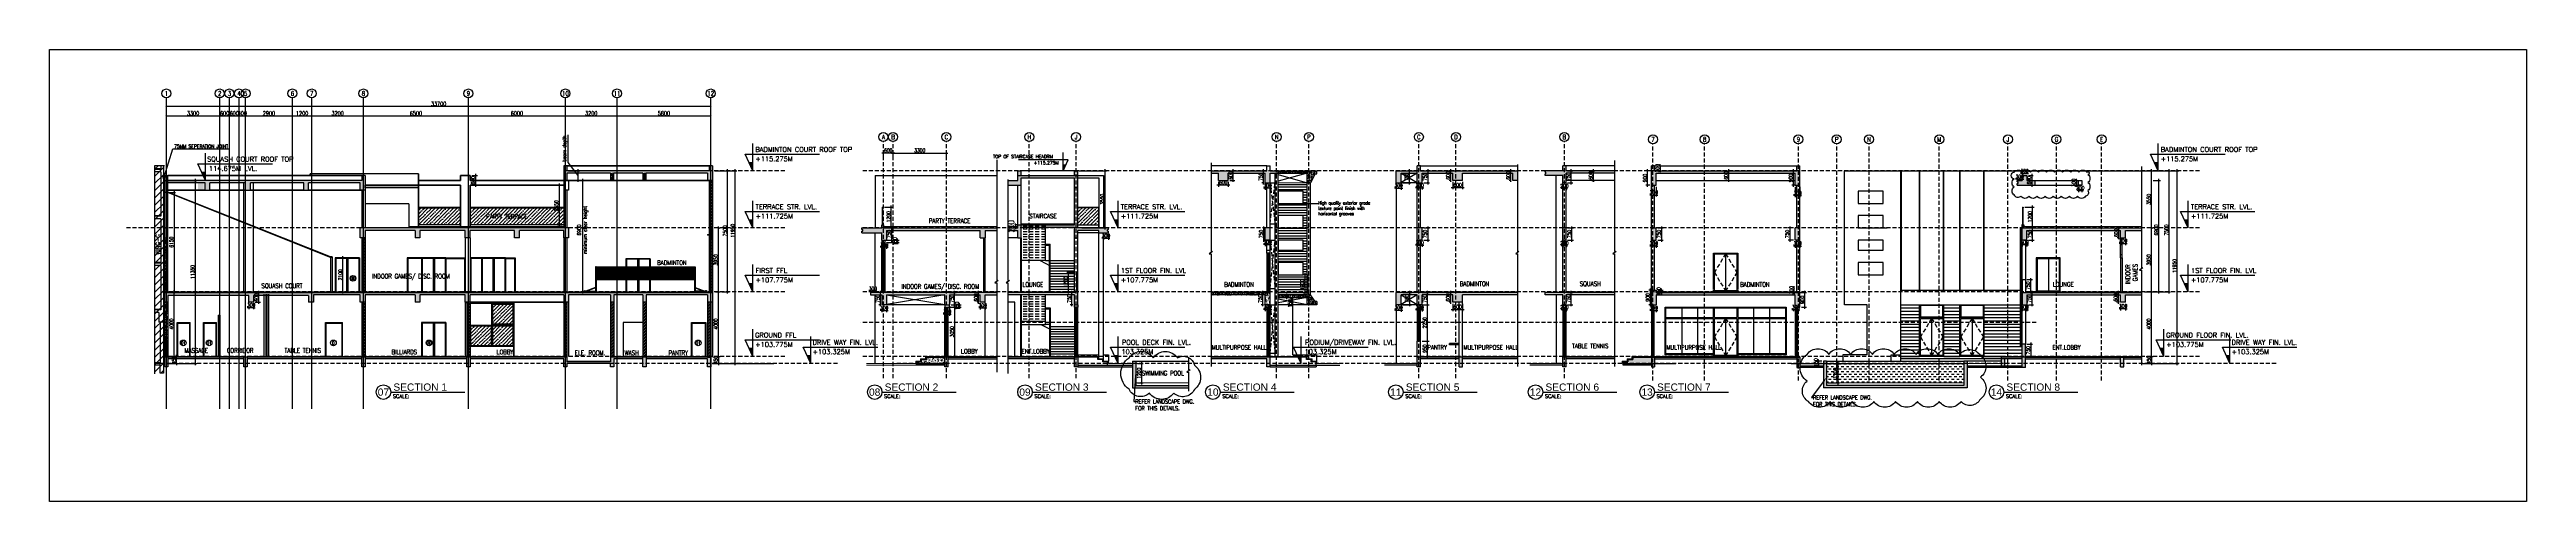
# Model space of a CAD drawing. Extents: x -32840 to 422982, y 280745 to 888746.
# Drawn here: x -32840 to 120491, y 446301 to 474298 of the extents above; entities that cross this region are included whole.
import ezdxf
from ezdxf import colors
from ezdxf.entities.mleader import LeaderData, LeaderLine
from ezdxf.enums import TextEntityAlignment as Align
from ezdxf.math import Vec2, Vec3

# ---------------------------------------------------------------- set-up
doc = ezdxf.new("R2010")
doc.units = 0
doc.header["$LTSCALE"] = 1000
doc.header["$PDMODE"] = 3
for name, pattern in [('CONTINOUS', [0]), ('DASHDOT', [1, 0.5, -0.25, 0, -0.25]), ('HIDDEN', [0.375, 0.25, -0.125])]:
    doc.linetypes.add(name, pattern=pattern)
doc.layers.get('Defpoints').update_dxf_attribs({"linetype": 'HIDDEN'})
for name, color, linetype in [('a-dim', 3, 'Continuous'), ('A-DOOR', 1, 'Continuous'), ('A-Door-Win', 1, 'Continuous'), ('A-duct', 1, 'Continuous'), ('A-Ele  2', 6, 'Continuous'), ('A-Elev 01', 7, 'Continuous'), ('A-Elev 02', 6, 'Continuous'), ('A-Elev 03', 4, 'Continuous'), ('A-Glaz', 4, 'Continuous'), ('A-GRID', 31, 'DASHDOT'), ('A-GRID NO', 40, 'CONTINOUS'), ('A-HAT', 8, 'Continuous'), ('A-LVL', 31, 'HIDDEN'), ('A-PLUM', 11, 'Continuous'), ('A-Rail', 1, 'Continuous'), ('A-RD', 6, 'Continuous'), ('A-Rev', 31, 'Continuous'), ('A-Tag LVl', 2, 'Continuous'), ('A-TAG-DW', 2, 'Continuous'), ('A-TEXT', 6, 'Continuous'), ('A-TXT', 6, 'Continuous'), ('A-WALL', 7, 'CONTINOUS'), ('a-win', 1, 'Continuous'), ('Badminton Net', 8, 'Continuous'), ('Badminton Posts', 1, 'Continuous'), ('Glass parttion', 5, 'CONTINOUS'), ('I-False Ceiling', 7, 'Continuous')]:
    doc.layers.add(name, color=color, linetype=linetype)
doc.layers.add('A-Dim grid', color=3, linetype='Continuous', transparency=0.5)
doc.layers.add('A-FLOR', color=2, linetype='Continuous', lineweight=18)
doc.layers.add('STR-COL', color=1, linetype='Continuous', lineweight=0)
doc.styles.add('Arial', font='arial.ttf')
doc.styles.add('ROMANS', font='romans.shx', dxfattribs={"width": 0.8})
doc.dimstyles.new('A-Det dim', dxfattribs={"dimscale": 150, "dimtxt": 2.5, "dimasz": 0.5, "dimexe": 0, "dimexo": 0, "dimgap": 0.5, "dimtad": 1, "dimdec": 0, "dimlfac": -0.01, "dimzin": 3, "dimdsep": 46, "dimtxsty": 'ROMANS', "dimblk": 'OBLIQUE', "dimcen": 5, "dimclrd": 256, "dimclre": 8, "dimclrt": 6, "dimadec": 0, "dimazin": 0, "dimtfac": 1, "dimtdec": 0, "dimtix": 1, "dimtmove": 1, "dimatfit": 3, "dimfxl": 1, "dimfrac": 2, "dimtolj": 1, "dimtzin": 3, "dimarcsym": 0})
doc.dimstyles.new('A-Dim Grid', dxfattribs={"dimscale": 100, "dimtxt": 2.5, "dimasz": 0.5, "dimexe": 0, "dimexo": 0, "dimgap": 0.3, "dimtad": 1, "dimdec": 0, "dimlfac": -0.01, "dimzin": 3, "dimdsep": 46, "dimtxsty": 'ROMANS', "dimblk": 'OBLIQUE', "dimcen": 5, "dimclrd": 256, "dimclre": 8, "dimclrt": 4, "dimadec": 0, "dimazin": 0, "dimtfac": 1, "dimtdec": 0, "dimtix": 1, "dimtmove": 1, "dimatfit": 3, "dimfxl": 1, "dimfrac": 2, "dimtolj": 1, "dimtzin": 3, "dimlwd": -1, "dimarcsym": 0})
doc.dimstyles.new('dim-1', dxfattribs={"dimscale": 100, "dimtxt": 2.25, "dimasz": 1, "dimexe": 1, "dimexo": 1, "dimgap": 0.5, "dimtad": 1, "dimdec": 0, "dimzin": 3, "dimdsep": 46, "dimtxsty": 'ROMANS', "dimblk": 'ARCHTICK', "dimcen": 0.0625, "dimdle": 1, "dimclrd": 256, "dimclre": 256, "dimclrt": 6, "dimadec": 0, "dimazin": 0, "dimtfac": 1, "dimtdec": 0, "dimtix": 1, "dimtmove": 1, "dimatfit": 3, "dimfxl": 1, "dimfrac": 2, "dimtolj": 1, "dimtzin": 3, "dimarcsym": 0})
pattern_1 = [(0, (0, 0), (0, 6.985), [5.08, -1.905]), (90, (0, 0), (-6.985, 4e-16), [5.08, -1.905])]
pattern_2 = [(50, (1734.44, 0), (182.18467, -15.939086), [19.05, -209.55]), (355, (1734.44, 0), (-35.24342, 191.056845), [15.24, -167.640584]), (100.451445, (1749.62, -1.33), (146.94125, 175.11775), [16.19001, -178.090245]), (46.1842, (1734.44, 50.8), (271.07904, -42.04233), [28.575, -314.325]), (96.63556, (1757.03, 47.3), (237.40413, 247.42612), [24.28502, -267.1356]), (351.18415, (1734.44, 50.8), (237.40413, 247.42612), [22.85997, -251.45973]), (21, (1759.84, 38.1), (151.61439, -102.2652), [19.05, -209.55]), (326, (1759.84, 38.1), (61.80203, 184.187966), [15.24, -167.64]), (71.451445, (1772.48, 29.58), (213.41642, 81.92277), [16.19001, -178.08994]), (37.5, (1734.44, 0), (3.088603, 84.555039), [0, -165.608, 0, -170.18, 0, -168.275]), (7.5, (1734.44, 0), (66.819663, 100.180575), [0, -97.028, 0, -161.798, 0, -64.135]), (327.5, (1677.8, 0), (135.590595, -5.728744), [0, -63.5, 0, -198.12, 0, -262.89]), (317.5, (1652.4, 0), (148.12918, 25.42649), [0, -82.55, 0, -131.572, 0, -186.69])]
pattern_3 = [(45, (-25723.59, 572962.23), (-92.80777, 92.80777), []), (45, (-25661.72, 572962.23), (-92.80777, 92.80777), [])]
pattern_4 = [(50, (-25723.59, 572962.23), (179.31505, -15.68803), [18.75, -206.25]), (355, (-25723.6, 572962.23), (-34.68783, 188.04803), [15, -165]), (100.45144, (-25708.65, 572960.92), (144.6272, 172.36), [15.93505, -175.28553]), (46.1842, (-25723.6, 573012.23), (266.81033, -41.37982), [28.125, -309.375]), (96.63564, (-25701.36, 573008.78), (233.6655, 243.52965), [23.9026, -262.92844]), (351.18416, (-25723.6, 573012.23), (233.6655, 243.52965), [22.5, -247.5]), (21, (-25698.59, 572999.73), (149.22676, -100.65472), [18.75, -206.25]), (326, (-25698.6, 572999.73), (60.82883, 181.2875), [15, -165]), (71.45144, (-25686.16, 572991.34), (210.0556, 80.6328), [15.93505, -175.28553]), (37.5, (-25723.59, 572962.23), (3.039964, 83.223463), [0, -163, 0, -167.5, 0, -165.625]), (7.5, (-25723.59, 572962.23), (65.767384, 98.60293), [0, -95.5, 0, -159.25, 0, -63.125]), (327.5, (-25779.34, 572962.23), (133.45561, -5.638718), [0, -62.5, 0, -195, 0, -258.75]), (317.5, (-25804.34, 572962.23), (145.79654, 25.02625), [0, -81.25, 0, -129.5, 0, -183.75])]

# ---------------------------------------------------------------- blocks, each defined once
blk = doc.blocks.new('RD')
at = {"style": 'ROMANS', "width": 0.75}
for tag, p in [('SZ', (10.2, 2.7)), ('RT', (10.2, 14.1))]:
    blk.add_attdef(tag, text='', height=9, dxfattribs=at).set_placement(p, align=Align.CENTER)
blk = doc.blocks.new('TAG-LABEL')
at = {"linetype": 'Continuous'}
blk.add_line((-65.3, 0), (-24.5, 0), dxfattribs=at)
blk.add_circle((-69.3, 0), 4, dxfattribs=at)
at = {"color": 6, "style": 'ROMANS'}
blk.add_text('SCALE:', height=2, dxfattribs=at).set_placement((-64.1, -3.3))
at = {"color": 6, "style": 'Arial'}
blk.add_attdef('88', text='', height=4, dxfattribs=at).set_placement((-69.3, 0), align=Align.MIDDLE_CENTER)
at = {"color": 6}
for tag, p, height, style in [('LABELNAME', (-63.8, 0.8), 4, 'Arial'), ('DES.LINE.01', (-63.9, -6.4), 2, 'ROMANS'), ('DES.LINE.02', (-63.9, -9.6), 2, 'ROMANS'), ('SCALE', (-52.1, -3.3), 2, 'ROMANS')]:
    blk.add_attdef(tag, p, '', height=height, dxfattribs=dict(at, style=style))
blk = doc.blocks.new('_ArchTick')
at = {"color": 0, "linetype": 'ByBlock', "const_width": 0.15}
blk.add_lwpolyline([(-0.5, -0.5), (0.5, 0.5)], dxfattribs=at)
blk = doc.blocks.new('*D1925')
at = {"layer": 'a-dim', "lineweight": -2, "transparency": 16777216}
for p, q in [((97094, 459292), (97373, 459292)), ((97273, 455192), (97273, 459392)), ((97094, 455292), (97373, 455292))]:
    blk.add_line(p, q, dxfattribs=at)
at = {"layer": 'Defpoints', "color": 0, "transparency": 16777216}
for p in [(96994, 459292), (97273, 459292), (96994, 455292)]:
    blk.add_point(p, dxfattribs=at)
at = {"layer": 'a-dim', "lineweight": -2, "transparency": 16777216, "xscale": 100, "yscale": 100, "zscale": 100}
for p, rotation in [((97273, 459292), 90), ((97273, 455292), 270)]:
    blk.add_blockref('_ArchTick', p, dxfattribs=dict(at, rotation=rotation))
at = {"layer": 'a-dim', "color": 6, "transparency": 16777216, "insert": (97110, 457292), "char_height": 225, "attachment_point": 5, "rotation": 90, "style": 'ROMANS'}
blk.add_mtext('\\A1;4000', dxfattribs=at)
blk = doc.blocks.new('*D1926')
at = {"layer": 'a-dim', "lineweight": -2, "transparency": 16777216}
for p, q in [((97271, 463242), (97373, 463242)), ((97273, 459192), (97273, 463342)), ((97271, 459292), (97373, 459292))]:
    blk.add_line(p, q, dxfattribs=at)
at = {"layer": 'Defpoints', "color": 0, "transparency": 16777216}
for p in [(97171, 463242), (97273, 463242), (97171, 459292)]:
    blk.add_point(p, dxfattribs=at)
at = {"layer": 'a-dim', "lineweight": -2, "transparency": 16777216, "xscale": 100, "yscale": 100, "zscale": 100}
for p, rotation in [((97273, 463242), 90), ((97273, 459292), 270)]:
    blk.add_blockref('_ArchTick', p, dxfattribs=dict(at, rotation=rotation))
at = {"layer": 'a-dim', "color": 6, "transparency": 16777216, "insert": (97110, 461267), "char_height": 225, "attachment_point": 5, "rotation": 90, "style": 'ROMANS'}
blk.add_mtext('\\A1;3950', dxfattribs=at)
blk = doc.blocks.new('*D1927')
at = {"layer": 'a-dim', "lineweight": -2, "transparency": 16777216}
for p, q in [((96680, 466792), (98466, 466792)), ((98366, 459192), (98366, 466892)), ((97479, 459292), (98466, 459292))]:
    blk.add_line(p, q, dxfattribs=at)
at = {"layer": 'Defpoints', "color": 0, "transparency": 16777216}
for p in [(96580, 466792), (98366, 466792), (97379, 459292)]:
    blk.add_point(p, dxfattribs=at)
at = {"layer": 'a-dim', "lineweight": -2, "transparency": 16777216, "xscale": 100, "yscale": 100, "zscale": 100}
for p, rotation in [((98366, 466792), 90), ((98366, 459292), 270)]:
    blk.add_blockref('_ArchTick', p, dxfattribs=dict(at, rotation=rotation))
at = {"layer": 'a-dim', "color": 6, "transparency": 16777216, "insert": (98204, 463117), "char_height": 225, "attachment_point": 5, "rotation": 90, "style": 'ROMANS'}
blk.add_mtext('\\A1;7500', dxfattribs=at)
blk = doc.blocks.new('*D1928')
at = {"layer": 'a-dim', "lineweight": -2, "transparency": 16777216}
for p, q in [((97271, 466792), (97373, 466792)), ((97273, 463142), (97273, 466892)), ((97271, 463242), (97373, 463242))]:
    blk.add_line(p, q, dxfattribs=at)
at = {"layer": 'Defpoints', "color": 0, "transparency": 16777216}
for p in [(97171, 466792), (97273, 466792), (97171, 463242)]:
    blk.add_point(p, dxfattribs=at)
at = {"layer": 'a-dim', "lineweight": -2, "transparency": 16777216, "xscale": 100, "yscale": 100, "zscale": 100}
for p, rotation in [((97273, 466792), 90), ((97273, 463242), 270)]:
    blk.add_blockref('_ArchTick', p, dxfattribs=dict(at, rotation=rotation))
at = {"layer": 'a-dim', "color": 6, "transparency": 16777216, "insert": (97110, 465017), "char_height": 225, "attachment_point": 5, "rotation": 90, "style": 'ROMANS'}
blk.add_mtext('\\A1;3550', dxfattribs=at)
blk = doc.blocks.new('*D1929')
at = {"layer": 'a-dim', "lineweight": -2, "transparency": 16777216}
for p, q in [((96751, 466792), (98966, 466792)), ((98866, 454742), (98866, 466892)), ((96751, 454842), (98966, 454842))]:
    blk.add_line(p, q, dxfattribs=at)
at = {"layer": 'Defpoints', "color": 0, "transparency": 16777216}
for p in [(96651, 466792), (98866, 466792), (96651, 454842)]:
    blk.add_point(p, dxfattribs=at)
at = {"layer": 'a-dim', "lineweight": -2, "transparency": 16777216, "xscale": 100, "yscale": 100, "zscale": 100}
for p, rotation in [((98866, 466792), 90), ((98866, 454842), 270)]:
    blk.add_blockref('_ArchTick', p, dxfattribs=dict(at, rotation=rotation))
at = {"layer": 'a-dim', "color": 6, "transparency": 16777216, "insert": (98703, 460892), "char_height": 225, "attachment_point": 5, "rotation": 90, "style": 'ROMANS'}
blk.add_mtext('\\A1;11950', dxfattribs=at)
blk = doc.blocks.new('*D1930')
at = {"layer": 'a-dim', "lineweight": -2, "transparency": 16777216}
for p, q in [((96945, 455292), (97383, 455292)), ((96945, 454842), (97383, 454842)), ((97283, 455292), (97283, 455392)), ((97283, 455292), (97283, 454842)), ((97283, 454842), (97283, 454742))]:
    blk.add_line(p, q, dxfattribs=at)
at = {"layer": 'Defpoints', "color": 0, "transparency": 16777216}
for p in [(96845, 455292), (96845, 454842), (97283, 454842)]:
    blk.add_point(p, dxfattribs=at)
at = {"layer": 'a-dim', "lineweight": -2, "transparency": 16777216, "xscale": 100, "yscale": 100, "zscale": 100}
for p, rotation in [((97283, 455292), 270), ((97283, 454842), 90)]:
    blk.add_blockref('_ArchTick', p, dxfattribs=dict(at, rotation=rotation))
at = {"layer": 'a-dim', "color": 6, "transparency": 16777216, "insert": (97121, 455067), "char_height": 225, "attachment_point": 5, "rotation": 90, "style": 'ROMANS'}
blk.add_mtext('\\A1;450', dxfattribs=at)
blk = doc.blocks.new('*D1919')
at = {"layer": 'a-dim', "lineweight": -2, "transparency": 16777216}
for p, q in [((52125, 456242), (52555, 456242)), ((52455, 455192), (52455, 456342)), ((52125, 455292), (52555, 455292))]:
    blk.add_line(p, q, dxfattribs=at)
at = {"layer": 'Defpoints', "color": 0, "transparency": 16777216}
for p in [(52025, 456242), (52455, 456242), (52025, 455292)]:
    blk.add_point(p, dxfattribs=at)
at = {"layer": 'a-dim', "lineweight": -2, "transparency": 16777216, "xscale": 100, "yscale": 100, "zscale": 100}
for p, rotation in [((52455, 456242), 90), ((52455, 455292), 270)]:
    blk.add_blockref('_ArchTick', p, dxfattribs=dict(at, rotation=rotation))
at = {"layer": 'a-dim', "color": 6, "transparency": 16777216, "insert": (52293, 455767), "char_height": 225, "attachment_point": 5, "rotation": 90, "style": 'ROMANS'}
blk.add_mtext('\\A1;950', dxfattribs=at)
blk = doc.blocks.new('*D1920')
at = {"layer": 'a-dim', "lineweight": -2, "transparency": 16777216}
for p, q in [((52125, 458492), (52555, 458492)), ((52455, 456142), (52455, 458592)), ((52125, 456242), (52555, 456242))]:
    blk.add_line(p, q, dxfattribs=at)
at = {"layer": 'Defpoints', "color": 0, "transparency": 16777216}
for p in [(52025, 458492), (52455, 458492), (52025, 456242)]:
    blk.add_point(p, dxfattribs=at)
at = {"layer": 'a-dim', "lineweight": -2, "transparency": 16777216, "xscale": 100, "yscale": 100, "zscale": 100}
for p, rotation in [((52455, 458492), 90), ((52455, 456242), 270)]:
    blk.add_blockref('_ArchTick', p, dxfattribs=dict(at, rotation=rotation))
at = {"layer": 'a-dim', "color": 6, "transparency": 16777216, "insert": (52293, 457367), "char_height": 225, "attachment_point": 5, "rotation": 90, "style": 'ROMANS'}
blk.add_mtext('\\A1;2250', dxfattribs=at)
blk = doc.blocks.new('*D1921')
at = {"layer": 'a-dim', "lineweight": -2, "transparency": 16777216}
for p, q in [((43608, 459092), (43834, 459092)), ((43608, 458942), (43834, 458942)), ((43734, 459192), (43734, 458842)), ((43734, 459017), (44110, 458842)), ((44110, 458842), (44110, 458305))]:
    blk.add_line(p, q, dxfattribs=at)
at = {"layer": 'Defpoints', "color": 0, "transparency": 16777216}
for p in [(43508, 459092), (43508, 458942), (43734, 458942)]:
    blk.add_point(p, dxfattribs=at)
at = {"layer": 'a-dim', "lineweight": -2, "transparency": 16777216, "xscale": 100, "yscale": 100, "zscale": 100}
for p, rotation in [((43734, 459092), 90), ((43734, 458942), 270)]:
    blk.add_blockref('_ArchTick', p, dxfattribs=dict(at, rotation=rotation))
at = {"layer": 'a-dim', "color": 6, "transparency": 16777216, "insert": (43948, 458574), "char_height": 225, "attachment_point": 5, "rotation": 90, "style": 'ROMANS'}
blk.add_mtext('\\A1;150', dxfattribs=at)
blk = doc.blocks.new('*D1922')
at = {"layer": 'a-dim', "lineweight": -2, "transparency": 16777216}
for p, q in [((44936, 460342), (44766, 460342)), ((44866, 460442), (44866, 459042)), ((44917, 459142), (44766, 459142))]:
    blk.add_line(p, q, dxfattribs=at)
at = {"layer": 'Defpoints', "color": 0, "transparency": 16777216}
for p in [(45036, 460342), (44866, 459142), (45017, 459142)]:
    blk.add_point(p, dxfattribs=at)
at = {"layer": 'a-dim', "lineweight": -2, "transparency": 16777216, "xscale": 100, "yscale": 100, "zscale": 100}
for p, rotation in [((44866, 460342), 90), ((44866, 459142), 270)]:
    blk.add_blockref('_ArchTick', p, dxfattribs=dict(at, rotation=rotation))
at = {"layer": 'a-dim', "color": 6, "transparency": 16777216, "insert": (44703, 459742), "char_height": 225, "attachment_point": 5, "rotation": 90, "style": 'ROMANS'}
blk.add_mtext('\\A1;1200', dxfattribs=at)
blk = doc.blocks.new('*D1923')
at = {"layer": 'a-dim', "lineweight": -2, "transparency": 16777216}
for p, q in [((30631, 460492), (30130, 460492)), ((30230, 459192), (30230, 460592)), ((30606, 459292), (30130, 459292))]:
    blk.add_line(p, q, dxfattribs=at)
at = {"layer": 'Defpoints', "color": 0, "transparency": 16777216}
for p in [(30230, 460492), (30731, 460492), (30706, 459292)]:
    blk.add_point(p, dxfattribs=at)
at = {"layer": 'a-dim', "lineweight": -2, "transparency": 16777216, "xscale": 100, "yscale": 100, "zscale": 100}
for p, rotation in [((30230, 460492), 90), ((30230, 459292), 270)]:
    blk.add_blockref('_ArchTick', p, dxfattribs=dict(at, rotation=rotation))
at = {"layer": 'a-dim', "color": 6, "transparency": 16777216, "insert": (30067, 459892), "char_height": 225, "attachment_point": 5, "rotation": 90, "style": 'ROMANS'}
blk.add_mtext('\\A1;1200', dxfattribs=at)
blk = doc.blocks.new('*D1924')
at = {"layer": 'a-dim', "lineweight": -2, "transparency": 16777216}
for p, q in [((19259, 463242), (19259, 464642)), ((18853, 464542), (19359, 464542)), ((18878, 463342), (19359, 463342))]:
    blk.add_line(p, q, dxfattribs=at)
at = {"layer": 'Defpoints', "color": 0, "transparency": 16777216}
for p in [(18753, 464542), (18778, 463342), (19259, 464542)]:
    blk.add_point(p, dxfattribs=at)
at = {"layer": 'a-dim', "lineweight": -2, "transparency": 16777216, "xscale": 100, "yscale": 100, "zscale": 100}
for p, rotation in [((19259, 464542), 90), ((19259, 463342), 270)]:
    blk.add_blockref('_ArchTick', p, dxfattribs=dict(at, rotation=rotation))
at = {"layer": 'a-dim', "color": 6, "transparency": 16777216, "insert": (19096, 463942), "char_height": 225, "attachment_point": 5, "rotation": 90, "style": 'ROMANS'}
blk.add_mtext('\\A1;1200', dxfattribs=at)
blk = doc.blocks.new('*U1812')
at = {"layer": 'A-HAT'}
blk.add_line((-3300, 0), (-2150, 0), dxfattribs=at)
blk = doc.blocks.new('*U1813')
at = {"layer": 'A-HAT', "color": 0, "linetype": 'ByBlock', "lineweight": -2}
for p in [(0, 3200), (0, 3000), (0, 2800), (0, 2600), (0, 2400), (0, 2200), (0, 2000), (0, 1800), (0, 1600), (0, 1400), (0, 1200), (0, 1000), (0, 800), (0, 600), (0, 400), (0, 200), (0, 0)]:
    blk.add_blockref('*U1812', p, dxfattribs=at)
blk = doc.blocks.new('*U1814')
at = {"layer": 'A-HAT'}
blk.add_line((-3650, 0), (-2650, 0), dxfattribs=at)
blk = doc.blocks.new('*U1815')
at = {"layer": 'A-HAT', "color": 0, "linetype": 'ByBlock', "lineweight": -2}
for p in [(0, 3200), (0, 3000), (0, 2800), (0, 2600), (0, 2400), (0, 2200), (0, 2000), (0, 1800), (0, 1600), (0, 1400), (0, 1200), (0, 1000), (0, 800), (0, 600), (0, 400), (0, 200), (0, 0)]:
    blk.add_blockref('*U1814', p, dxfattribs=at)
blk = doc.blocks.new('*U1809')
at = {"layer": 'A-HAT'}
blk.add_line((-4150, 0), (-1800, 0), dxfattribs=at)
blk = doc.blocks.new('*U1811')
at = {"layer": 'A-HAT', "color": 0, "linetype": 'ByBlock', "lineweight": -2}
for p in [(0, 3200), (0, 3000), (0, 2800), (0, 2600), (0, 2400), (0, 2200), (0, 2000), (0, 1800), (0, 1600), (0, 1400), (0, 1200), (0, 1000), (0, 800), (0, 600), (0, 400), (0, 200), (0, 0)]:
    blk.add_blockref('*U1809', p, dxfattribs=at)
blk = doc.blocks.new('*D1914')
at = {"layer": 'a-dim', "lineweight": -2, "transparency": 16777216}
for p, q in [((34506, 454842), (34863, 454842)), ((34763, 454942), (34763, 453542)), ((34506, 453642), (34863, 453642))]:
    blk.add_line(p, q, dxfattribs=at)
at = {"layer": 'Defpoints', "color": 0, "transparency": 16777216}
for p in [(34406, 454842), (34406, 453642), (34763, 453642)]:
    blk.add_point(p, dxfattribs=at)
at = {"layer": 'a-dim', "lineweight": -2, "transparency": 16777216, "xscale": 100, "yscale": 100, "zscale": 100}
for p, rotation in [((34763, 454842), 90), ((34763, 453642), 270)]:
    blk.add_blockref('_ArchTick', p, dxfattribs=dict(at, rotation=rotation))
at = {"layer": 'a-dim', "color": 6, "transparency": 16777216, "insert": (34601, 454242), "char_height": 225, "attachment_point": 5, "rotation": 90, "style": 'ROMANS'}
blk.add_mtext('\\A1;1200', dxfattribs=at)
blk = doc.blocks.new('*D1915')
at = {"layer": 'a-dim', "lineweight": -2, "transparency": 16777216}
for p, q in [((77270, 454842), (77969, 454842)), ((77869, 454942), (77869, 453542)), ((77270, 453642), (77969, 453642))]:
    blk.add_line(p, q, dxfattribs=at)
at = {"layer": 'Defpoints', "color": 0, "transparency": 16777216}
for p in [(77170, 454842), (77170, 453642), (77869, 453642)]:
    blk.add_point(p, dxfattribs=at)
at = {"layer": 'a-dim', "lineweight": -2, "transparency": 16777216, "xscale": 100, "yscale": 100, "zscale": 100}
for p, rotation in [((77869, 454842), 90), ((77869, 453642), 270)]:
    blk.add_blockref('_ArchTick', p, dxfattribs=dict(at, rotation=rotation))
at = {"layer": 'a-dim', "color": 6, "transparency": 16777216, "insert": (77706, 454242), "char_height": 225, "attachment_point": 5, "rotation": 90, "style": 'ROMANS'}
blk.add_mtext('\\A1;1200', dxfattribs=at)
blk = doc.blocks.new('*D1916')
at = {"layer": 'a-dim', "lineweight": -2, "transparency": 16777216}
for p, q in [((76870, 454992), (76565, 454992)), ((76870, 454842), (76565, 454842)), ((76665, 454992), (76665, 455092)), ((76665, 454842), (76665, 454992)), ((76665, 454842), (76665, 454742))]:
    blk.add_line(p, q, dxfattribs=at)
at = {"layer": 'Defpoints', "color": 0, "transparency": 16777216}
for p in [(76665, 454992), (76970, 454992), (76970, 454842)]:
    blk.add_point(p, dxfattribs=at)
at = {"layer": 'a-dim', "lineweight": -2, "transparency": 16777216, "xscale": 100, "yscale": 100, "zscale": 100}
for p, rotation in [((76665, 454992), 270), ((76665, 454842), 90)]:
    blk.add_blockref('_ArchTick', p, dxfattribs=dict(at, rotation=rotation))
at = {"layer": 'a-dim', "color": 6, "transparency": 16777216, "insert": (76502, 454917), "char_height": 225, "attachment_point": 5, "rotation": 90, "style": 'ROMANS'}
blk.add_mtext('\\A1;150', dxfattribs=at)
blk = doc.blocks.new('*D1917')
at = {"layer": 'a-dim', "lineweight": -2, "transparency": 16777216}
for p, q in [((30906, 466792), (32591, 466792)), ((32491, 466892), (32491, 463142)), ((31056, 463242), (32591, 463242))]:
    blk.add_line(p, q, dxfattribs=at)
at = {"layer": 'Defpoints', "color": 0, "transparency": 16777216}
for p in [(30806, 466792), (30956, 463242), (32491, 463242)]:
    blk.add_point(p, dxfattribs=at)
at = {"layer": 'a-dim', "lineweight": -2, "transparency": 16777216, "xscale": 100, "yscale": 100, "zscale": 100}
for p, rotation in [((32491, 466792), 90), ((32491, 463242), 270)]:
    blk.add_blockref('_ArchTick', p, dxfattribs=dict(at, rotation=rotation))
at = {"layer": 'a-dim', "color": 6, "transparency": 16777216, "insert": (32328, 465017), "char_height": 225, "attachment_point": 5, "rotation": 90, "style": 'ROMANS'}
blk.add_mtext('\\A1;3550', dxfattribs=at)
blk = doc.blocks.new('*D1918')
at = {"layer": 'a-dim', "lineweight": -2, "transparency": 16777216}
for p, q in [((97385, 466192), (97836, 466192)), ((97736, 459192), (97736, 466292)), ((96849, 459292), (97836, 459292))]:
    blk.add_line(p, q, dxfattribs=at)
at = {"layer": 'Defpoints', "color": 0, "transparency": 16777216}
for p in [(97285, 466192), (97736, 466192), (96749, 459292)]:
    blk.add_point(p, dxfattribs=at)
at = {"layer": 'a-dim', "lineweight": -2, "transparency": 16777216, "xscale": 100, "yscale": 100, "zscale": 100}
for p, rotation in [((97736, 466192), 90), ((97736, 459292), 270)]:
    blk.add_blockref('_ArchTick', p, dxfattribs=dict(at, rotation=rotation))
at = {"layer": 'a-dim', "color": 6, "transparency": 16777216, "insert": (97573, 463117), "char_height": 225, "attachment_point": 5, "rotation": 90, "style": 'ROMANS'}
blk.add_mtext('\\A1;6900', dxfattribs=at)
blk = doc.blocks.new('TAG-LVL-SEC')
blk.add_hatch(color=256).paths.add_polyline_path([(0, 3.4), (-1.5, 3.4), (0, 0)])
for p, q in [((0, 0), (0, 11.2)), ((0, 0), (-3.1, 6.8)), ((-3.1, 6.8), (27.6, 6.8)), ((-1.5, 3.4), (0, 3.4))]:
    blk.add_line(p, q)
at = {"color": 6, "style": 'ROMANS'}
for tag, p in [('LEVELTAG', (1.4, 3.9)), ('LEVEL', (1.6, 7.8))]:
    blk.add_attdef(tag, p, '', height=2, dxfattribs=at)
blk = doc.blocks.new('*D1816')
at = {"layer": 'a-dim', "lineweight": -2, "transparency": 16777216}
for p, q in [((89915, 463242), (89915, 464642)), ((89444, 464542), (90015, 464542)), ((89470, 463342), (90015, 463342))]:
    blk.add_line(p, q, dxfattribs=at)
at = {"layer": 'Defpoints', "color": 0, "transparency": 16777216}
for p in [(89344, 464542), (89370, 463342), (89915, 464542)]:
    blk.add_point(p, dxfattribs=at)
at = {"layer": 'a-dim', "lineweight": -2, "transparency": 16777216, "xscale": 100, "yscale": 100, "zscale": 100}
for p, rotation in [((89915, 464542), 90), ((89915, 463342), 270)]:
    blk.add_blockref('_ArchTick', p, dxfattribs=dict(at, rotation=rotation))
at = {"layer": 'a-dim', "color": 6, "transparency": 16777216, "insert": (89752, 463942), "char_height": 225, "attachment_point": 5, "rotation": 90, "style": 'ROMANS'}
blk.add_mtext('\\A1;1200', dxfattribs=at)
blk = doc.blocks.new('*D1817')
at = {"layer": 'a-dim', "lineweight": -2, "transparency": 16777216}
for p, q in [((89570, 460042), (89905, 460042)), ((89805, 459192), (89805, 460142)), ((89570, 459292), (89905, 459292))]:
    blk.add_line(p, q, dxfattribs=at)
at = {"layer": 'Defpoints', "color": 0, "transparency": 16777216}
for p in [(89470, 460042), (89805, 460042), (89470, 459292)]:
    blk.add_point(p, dxfattribs=at)
at = {"layer": 'a-dim', "lineweight": -2, "transparency": 16777216, "xscale": 100, "yscale": 100, "zscale": 100}
for p, rotation in [((89805, 460042), 90), ((89805, 459292), 270)]:
    blk.add_blockref('_ArchTick', p, dxfattribs=dict(at, rotation=rotation))
at = {"layer": 'a-dim', "color": 6, "transparency": 16777216, "insert": (89642, 459667), "char_height": 225, "attachment_point": 5, "rotation": 90, "style": 'ROMANS'}
blk.add_mtext('\\A1;750', dxfattribs=at)
blk = doc.blocks.new('*D1818')
at = {"layer": 'a-dim', "lineweight": -2, "transparency": 16777216}
for p, q in [((89570, 456042), (89907, 456042)), ((89807, 456142), (89807, 455192)), ((89570, 455292), (89907, 455292))]:
    blk.add_line(p, q, dxfattribs=at)
at = {"layer": 'Defpoints', "color": 0, "transparency": 16777216}
for p in [(89470, 456042), (89470, 455292), (89807, 455292)]:
    blk.add_point(p, dxfattribs=at)
at = {"layer": 'a-dim', "lineweight": -2, "transparency": 16777216, "xscale": 100, "yscale": 100, "zscale": 100}
for p, rotation in [((89807, 456042), 90), ((89807, 455292), 270)]:
    blk.add_blockref('_ArchTick', p, dxfattribs=dict(at, rotation=rotation))
at = {"layer": 'a-dim', "color": 6, "transparency": 16777216, "insert": (89644, 455667), "char_height": 225, "attachment_point": 5, "rotation": 90, "style": 'ROMANS'}
blk.add_mtext('\\A1;750', dxfattribs=at)
blk = doc.blocks.new('_Oblique')
at = {"color": 0, "linetype": 'ByBlock', "lineweight": -2}
blk.add_line((-0.5, -0.5), (0.5, 0.5), dxfattribs=at)
at = {"color": 0, "linetype": 'ByBlock'}
blk.add_line((-0.5, -0.5), (0.5, 0.5), dxfattribs=at)
blk = doc.blocks.new('*D1819')
at = {"layer": 'A-Elev 01', "lineweight": -2, "transparency": 16777216}
for p, q in [((26954, 463442), (26954, 463517)), ((26954, 463442), (26954, 463242)), ((26954, 463242), (26954, 463167))]:
    blk.add_line(p, q, dxfattribs=at)
at = {"layer": 'A-Elev 01', "color": 8, "lineweight": -2, "transparency": 16777216}
for p, q in [((27106, 463442), (26954, 463442)), ((27106, 463242), (26954, 463242))]:
    blk.add_line(p, q, dxfattribs=at)
at = {"layer": 'Defpoints', "color": 0, "transparency": 16777216}
for p in [(26954, 463242), (27106, 463442), (27106, 463242)]:
    blk.add_point(p, dxfattribs=at)
at = {"layer": 'A-Elev 01', "lineweight": -2, "transparency": 16777216, "xscale": 75, "yscale": 75, "zscale": 75}
for p, rotation in [((26954, 463442), 270), ((26954, 463242), 90)]:
    blk.add_blockref('_Oblique', p, dxfattribs=dict(at, rotation=rotation))
at = {"layer": 'A-Elev 01', "color": 6, "transparency": 16777216, "insert": (26692, 463342), "char_height": 375, "attachment_point": 5, "rotation": 90, "style": 'ROMANS'}
blk.add_mtext('\\A1;200', dxfattribs=at)
blk = doc.blocks.new('*D1820')
at = {"layer": 'a-dim', "lineweight": -2, "transparency": 16777216}
for p, q in [((18678, 458132), (18578, 458132)), ((18678, 458392), (18678, 458032)), ((18678, 458132), (18978, 458132)), ((18978, 458392), (18978, 458032)), ((18978, 458132), (19078, 458132))]:
    blk.add_line(p, q, dxfattribs=at)
at = {"layer": 'Defpoints', "color": 0, "transparency": 16777216}
for p in [(18678, 458492), (18978, 458492), (18978, 458132)]:
    blk.add_point(p, dxfattribs=at)
at = {"layer": 'a-dim', "lineweight": -2, "transparency": 16777216, "xscale": 100, "yscale": 100, "zscale": 100}
blk.add_blockref('_ArchTick', (18678, 458132), dxfattribs=at)
at = {"layer": 'a-dim', "lineweight": -2, "transparency": 16777216, "xscale": 100, "yscale": 100, "zscale": 100, "rotation": 180}
blk.add_blockref('_ArchTick', (18978, 458132), dxfattribs=at)
at = {"layer": 'a-dim', "color": 6, "transparency": 16777216, "insert": (18828, 458295), "char_height": 225, "attachment_point": 5, "style": 'ROMANS'}
blk.add_mtext('\\A1;300', dxfattribs=at)
blk = doc.blocks.new('*D1821')
at = {"layer": 'a-dim', "lineweight": -2, "transparency": 16777216}
for p, q in [((18578, 459242), (18490, 459242)), ((18578, 458492), (18490, 458492)), ((18590, 458392), (18590, 459342))]:
    blk.add_line(p, q, dxfattribs=at)
at = {"layer": 'Defpoints', "color": 0, "transparency": 16777216}
for p in [(18590, 459242), (18678, 459242), (18678, 458492)]:
    blk.add_point(p, dxfattribs=at)
at = {"layer": 'a-dim', "lineweight": -2, "transparency": 16777216, "xscale": 100, "yscale": 100, "zscale": 100}
for p, rotation in [((18590, 459242), 90), ((18590, 458492), 270)]:
    blk.add_blockref('_ArchTick', p, dxfattribs=dict(at, rotation=rotation))
at = {"layer": 'a-dim', "color": 6, "transparency": 16777216, "insert": (18427, 458867), "char_height": 225, "attachment_point": 5, "rotation": 90, "style": 'ROMANS'}
blk.add_mtext('\\A1;750', dxfattribs=at)
blk = doc.blocks.new('*D1822')
at = {"layer": 'a-dim', "lineweight": -2, "transparency": 16777216}
for p, q in [((22578, 457905), (22478, 457905)), ((22578, 458392), (22578, 457805)), ((22878, 457905), (22578, 457905)), ((22878, 458392), (22878, 457805)), ((22878, 457905), (22978, 457905))]:
    blk.add_line(p, q, dxfattribs=at)
at = {"layer": 'Defpoints', "color": 0, "transparency": 16777216}
for p in [(22578, 458492), (22878, 458492), (22578, 457905)]:
    blk.add_point(p, dxfattribs=at)
at = {"layer": 'a-dim', "lineweight": -2, "transparency": 16777216, "xscale": 100, "yscale": 100, "zscale": 100}
blk.add_blockref('_ArchTick', (22578, 457905), dxfattribs=at)
at = {"layer": 'a-dim', "lineweight": -2, "transparency": 16777216, "xscale": 100, "yscale": 100, "zscale": 100, "rotation": 180}
blk.add_blockref('_ArchTick', (22878, 457905), dxfattribs=at)
at = {"layer": 'a-dim', "color": 6, "transparency": 16777216, "insert": (22728, 458068), "char_height": 225, "attachment_point": 5, "style": 'ROMANS'}
blk.add_mtext('\\A1;300', dxfattribs=at)
blk = doc.blocks.new('*D1823')
at = {"layer": 'a-dim', "lineweight": -2, "transparency": 16777216}
for p, q in [((22878, 459242), (23283, 459242)), ((22978, 458492), (23283, 458492)), ((23183, 458392), (23183, 459342))]:
    blk.add_line(p, q, dxfattribs=at)
at = {"layer": 'Defpoints', "color": 0, "transparency": 16777216}
for p in [(22778, 459242), (22878, 458492), (23183, 459242)]:
    blk.add_point(p, dxfattribs=at)
at = {"layer": 'a-dim', "lineweight": -2, "transparency": 16777216, "xscale": 100, "yscale": 100, "zscale": 100}
for p, rotation in [((23183, 459242), 90), ((23183, 458492), 270)]:
    blk.add_blockref('_ArchTick', p, dxfattribs=dict(at, rotation=rotation))
at = {"layer": 'a-dim', "color": 6, "transparency": 16777216, "insert": (23021, 458867), "char_height": 225, "attachment_point": 5, "rotation": 90, "style": 'ROMANS'}
blk.add_mtext('\\A1;750', dxfattribs=at)
blk = doc.blocks.new('*D1824')
at = {"layer": 'a-dim', "lineweight": -2, "transparency": 16777216}
for p, q in [((24778, 458542), (24778, 458194)), ((25078, 458542), (25078, 458194)), ((24778, 458294), (24678, 458294)), ((24778, 458294), (25078, 458294)), ((25078, 458294), (25178, 458294))]:
    blk.add_line(p, q, dxfattribs=at)
at = {"layer": 'Defpoints', "color": 0, "transparency": 16777216}
for p in [(24778, 458642), (25078, 458642), (25078, 458294)]:
    blk.add_point(p, dxfattribs=at)
at = {"layer": 'a-dim', "lineweight": -2, "transparency": 16777216, "xscale": 100, "yscale": 100, "zscale": 100}
blk.add_blockref('_ArchTick', (24778, 458294), dxfattribs=at)
at = {"layer": 'a-dim', "lineweight": -2, "transparency": 16777216, "xscale": 100, "yscale": 100, "zscale": 100, "rotation": 180}
blk.add_blockref('_ArchTick', (25078, 458294), dxfattribs=at)
at = {"layer": 'a-dim', "color": 6, "transparency": 16777216, "insert": (24928, 458456), "char_height": 225, "attachment_point": 5, "style": 'ROMANS'}
blk.add_mtext('\\A1;300', dxfattribs=at)
blk = doc.blocks.new('*D1825')
at = {"layer": 'a-dim', "lineweight": -2, "transparency": 16777216}
for p, q in [((24778, 459242), (24574, 459242)), ((24678, 458642), (24574, 458642)), ((24674, 458542), (24674, 459342))]:
    blk.add_line(p, q, dxfattribs=at)
at = {"layer": 'Defpoints', "color": 0, "transparency": 16777216}
for p in [(24674, 459242), (24778, 458642), (24878, 459242)]:
    blk.add_point(p, dxfattribs=at)
at = {"layer": 'a-dim', "lineweight": -2, "transparency": 16777216, "xscale": 100, "yscale": 100, "zscale": 100}
for p, rotation in [((24674, 459242), 90), ((24674, 458642), 270)]:
    blk.add_blockref('_ArchTick', p, dxfattribs=dict(at, rotation=rotation))
at = {"layer": 'a-dim', "color": 6, "transparency": 16777216, "insert": (24512, 458942), "char_height": 225, "attachment_point": 5, "rotation": 90, "style": 'ROMANS'}
blk.add_mtext('\\A1;600', dxfattribs=at)
blk = doc.blocks.new('*D1826')
at = {"layer": 'a-dim', "lineweight": -2, "transparency": 16777216}
for p, q in [((19078, 463242), (19394, 463242)), ((19294, 462392), (19294, 463342)), ((19078, 462492), (19394, 462492))]:
    blk.add_line(p, q, dxfattribs=at)
at = {"layer": 'Defpoints', "color": 0, "transparency": 16777216}
for p in [(18978, 463242), (19294, 463242), (18978, 462492)]:
    blk.add_point(p, dxfattribs=at)
at = {"layer": 'a-dim', "lineweight": -2, "transparency": 16777216, "xscale": 100, "yscale": 100, "zscale": 100}
for p, rotation in [((19294, 463242), 90), ((19294, 462492), 270)]:
    blk.add_blockref('_ArchTick', p, dxfattribs=dict(at, rotation=rotation))
at = {"layer": 'a-dim', "color": 6, "transparency": 16777216, "insert": (19131, 462867), "char_height": 225, "attachment_point": 5, "rotation": 90, "style": 'ROMANS'}
blk.add_mtext('\\A1;750', dxfattribs=at)
blk = doc.blocks.new('*D1827')
at = {"layer": 'a-dim', "lineweight": -2, "transparency": 16777216}
for p, q in [((18678, 462049), (18578, 462049)), ((18678, 462242), (18678, 461949)), ((18978, 462049), (18678, 462049)), ((18978, 462242), (18978, 461949)), ((18978, 462049), (19078, 462049))]:
    blk.add_line(p, q, dxfattribs=at)
at = {"layer": 'Defpoints', "color": 0, "transparency": 16777216}
for p in [(18678, 462342), (18678, 462049), (18978, 462342)]:
    blk.add_point(p, dxfattribs=at)
at = {"layer": 'a-dim', "lineweight": -2, "transparency": 16777216, "xscale": 100, "yscale": 100, "zscale": 100}
blk.add_blockref('_ArchTick', (18678, 462049), dxfattribs=at)
at = {"layer": 'a-dim', "lineweight": -2, "transparency": 16777216, "xscale": 100, "yscale": 100, "zscale": 100, "rotation": 180}
blk.add_blockref('_ArchTick', (18978, 462049), dxfattribs=at)
at = {"layer": 'a-dim', "color": 6, "transparency": 16777216, "insert": (18828, 462211), "char_height": 225, "attachment_point": 5, "style": 'ROMANS'}
blk.add_mtext('\\A1;300', dxfattribs=at)
blk = doc.blocks.new('*D1828')
at = {"layer": 'a-dim', "lineweight": -2, "transparency": 16777216}
for p, q in [((42417, 458200), (42317, 458200)), ((42417, 458392), (42417, 458100)), ((42417, 458200), (42717, 458200)), ((42717, 458392), (42717, 458100)), ((42717, 458200), (42817, 458200))]:
    blk.add_line(p, q, dxfattribs=at)
at = {"layer": 'Defpoints', "color": 0, "transparency": 16777216}
for p in [(42417, 458492), (42717, 458492), (42717, 458200)]:
    blk.add_point(p, dxfattribs=at)
at = {"layer": 'a-dim', "lineweight": -2, "transparency": 16777216, "xscale": 100, "yscale": 100, "zscale": 100}
blk.add_blockref('_ArchTick', (42417, 458200), dxfattribs=at)
at = {"layer": 'a-dim', "lineweight": -2, "transparency": 16777216, "xscale": 100, "yscale": 100, "zscale": 100, "rotation": 180}
blk.add_blockref('_ArchTick', (42717, 458200), dxfattribs=at)
at = {"layer": 'a-dim', "color": 6, "transparency": 16777216, "insert": (42567, 458362), "char_height": 225, "attachment_point": 5, "style": 'ROMANS'}
blk.add_mtext('\\A1;300', dxfattribs=at)
blk = doc.blocks.new('*D1829')
at = {"layer": 'a-dim', "lineweight": -2, "transparency": 16777216}
for p, q in [((42417, 459242), (42167, 459242)), ((42317, 458492), (42167, 458492)), ((42267, 458392), (42267, 459342))]:
    blk.add_line(p, q, dxfattribs=at)
at = {"layer": 'Defpoints', "color": 0, "transparency": 16777216}
for p in [(42267, 459242), (42417, 458492), (42517, 459242)]:
    blk.add_point(p, dxfattribs=at)
at = {"layer": 'a-dim', "lineweight": -2, "transparency": 16777216, "xscale": 100, "yscale": 100, "zscale": 100}
for p, rotation in [((42267, 459242), 90), ((42267, 458492), 270)]:
    blk.add_blockref('_ArchTick', p, dxfattribs=dict(at, rotation=rotation))
at = {"layer": 'a-dim', "color": 6, "transparency": 16777216, "insert": (42104, 458867), "char_height": 225, "attachment_point": 5, "rotation": 90, "style": 'ROMANS'}
blk.add_mtext('\\A1;750', dxfattribs=at)
blk = doc.blocks.new('*D1830')
at = {"layer": 'a-dim', "lineweight": -2, "transparency": 16777216}
for p, q in [((42317, 466792), (42201, 466792)), ((42301, 465942), (42301, 466892)), ((42317, 466042), (42201, 466042))]:
    blk.add_line(p, q, dxfattribs=at)
at = {"layer": 'Defpoints', "color": 0, "transparency": 16777216}
for p in [(42301, 466792), (42417, 466792), (42417, 466042)]:
    blk.add_point(p, dxfattribs=at)
at = {"layer": 'a-dim', "lineweight": -2, "transparency": 16777216, "xscale": 100, "yscale": 100, "zscale": 100}
for p, rotation in [((42301, 466792), 90), ((42301, 466042), 270)]:
    blk.add_blockref('_ArchTick', p, dxfattribs=dict(at, rotation=rotation))
at = {"layer": 'a-dim', "color": 6, "transparency": 16777216, "insert": (42139, 466417), "char_height": 225, "attachment_point": 5, "rotation": 90, "style": 'ROMANS'}
blk.add_mtext('\\A1;750', dxfattribs=at)
blk = doc.blocks.new('*D1831')
at = {"layer": 'a-dim', "lineweight": -2, "transparency": 16777216}
for p, q in [((42417, 465709), (42317, 465709)), ((42417, 465942), (42417, 465609)), ((42717, 465709), (42417, 465709)), ((42717, 465942), (42717, 465609)), ((42717, 465709), (42817, 465709))]:
    blk.add_line(p, q, dxfattribs=at)
at = {"layer": 'Defpoints', "color": 0, "transparency": 16777216}
for p in [(42417, 466042), (42417, 465709), (42717, 466042)]:
    blk.add_point(p, dxfattribs=at)
at = {"layer": 'a-dim', "lineweight": -2, "transparency": 16777216, "xscale": 100, "yscale": 100, "zscale": 100}
blk.add_blockref('_ArchTick', (42417, 465709), dxfattribs=at)
at = {"layer": 'a-dim', "lineweight": -2, "transparency": 16777216, "xscale": 100, "yscale": 100, "zscale": 100, "rotation": 180}
blk.add_blockref('_ArchTick', (42717, 465709), dxfattribs=at)
at = {"layer": 'a-dim', "color": 6, "transparency": 16777216, "insert": (42567, 465872), "char_height": 225, "attachment_point": 5, "style": 'ROMANS'}
blk.add_mtext('\\A1;300', dxfattribs=at)
blk = doc.blocks.new('*D1832')
at = {"layer": 'a-dim', "lineweight": -2, "transparency": 16777216}
for p, q in [((42323, 462392), (42323, 463342)), ((42417, 463242), (42423, 463242)), ((42417, 462492), (42423, 462492))]:
    blk.add_line(p, q, dxfattribs=at)
at = {"layer": 'Defpoints', "color": 0, "transparency": 16777216}
for p in [(42317, 463242), (42323, 463242), (42317, 462492)]:
    blk.add_point(p, dxfattribs=at)
at = {"layer": 'a-dim', "lineweight": -2, "transparency": 16777216, "xscale": 100, "yscale": 100, "zscale": 100}
for p, rotation in [((42323, 463242), 90), ((42323, 462492), 270)]:
    blk.add_blockref('_ArchTick', p, dxfattribs=dict(at, rotation=rotation))
at = {"layer": 'a-dim', "color": 6, "transparency": 16777216, "insert": (42161, 462867), "char_height": 225, "attachment_point": 5, "rotation": 90, "style": 'ROMANS'}
blk.add_mtext('\\A1;750', dxfattribs=at)
blk = doc.blocks.new('*D1833')
at = {"layer": 'a-dim', "lineweight": -2, "transparency": 16777216}
for p, q in [((42417, 462212), (42317, 462212)), ((42417, 462392), (42417, 462112)), ((42417, 462212), (42717, 462212)), ((42717, 462392), (42717, 462112)), ((42717, 462212), (42817, 462212))]:
    blk.add_line(p, q, dxfattribs=at)
at = {"layer": 'Defpoints', "color": 0, "transparency": 16777216}
for p in [(42417, 462492), (42717, 462492), (42717, 462212)]:
    blk.add_point(p, dxfattribs=at)
at = {"layer": 'a-dim', "lineweight": -2, "transparency": 16777216, "xscale": 100, "yscale": 100, "zscale": 100}
blk.add_blockref('_ArchTick', (42417, 462212), dxfattribs=at)
at = {"layer": 'a-dim', "lineweight": -2, "transparency": 16777216, "xscale": 100, "yscale": 100, "zscale": 100, "rotation": 180}
blk.add_blockref('_ArchTick', (42717, 462212), dxfattribs=at)
at = {"layer": 'a-dim', "color": 6, "transparency": 16777216, "insert": (42567, 462375), "char_height": 225, "attachment_point": 5, "style": 'ROMANS'}
blk.add_mtext('\\A1;300', dxfattribs=at)
blk = doc.blocks.new('*D1834')
at = {"layer": 'a-dim', "lineweight": -2, "transparency": 16777216}
for p, q in [((40217, 466792), (40535, 466792)), ((40217, 466192), (40535, 466192)), ((40435, 466092), (40435, 466892))]:
    blk.add_line(p, q, dxfattribs=at)
at = {"layer": 'Defpoints', "color": 0, "transparency": 16777216}
for p in [(40117, 466792), (40117, 466192), (40435, 466792)]:
    blk.add_point(p, dxfattribs=at)
at = {"layer": 'a-dim', "lineweight": -2, "transparency": 16777216, "xscale": 100, "yscale": 100, "zscale": 100}
for p, rotation in [((40435, 466792), 90), ((40435, 466192), 270)]:
    blk.add_blockref('_ArchTick', p, dxfattribs=dict(at, rotation=rotation))
at = {"layer": 'a-dim', "color": 6, "transparency": 16777216, "insert": (40272, 466492), "char_height": 225, "attachment_point": 5, "rotation": 90, "style": 'ROMANS'}
blk.add_mtext('\\A1;600', dxfattribs=at)
blk = doc.blocks.new('*D1835')
at = {"layer": 'a-dim', "lineweight": -2, "transparency": 16777216}
for p, q in [((40217, 465901), (39417, 465901)), ((39517, 466092), (39517, 465801)), ((40117, 466092), (40117, 465801))]:
    blk.add_line(p, q, dxfattribs=at)
at = {"layer": 'Defpoints', "color": 0, "transparency": 16777216}
for p in [(39517, 466192), (40117, 466192), (39517, 465901)]:
    blk.add_point(p, dxfattribs=at)
at = {"layer": 'a-dim', "lineweight": -2, "transparency": 16777216, "xscale": 100, "yscale": 100, "zscale": 100, "rotation": 180}
blk.add_blockref('_ArchTick', (39517, 465901), dxfattribs=at)
at = {"layer": 'a-dim', "lineweight": -2, "transparency": 16777216, "xscale": 100, "yscale": 100, "zscale": 100}
blk.add_blockref('_ArchTick', (40117, 465901), dxfattribs=at)
at = {"layer": 'a-dim', "color": 6, "transparency": 16777216, "insert": (39817, 466064), "char_height": 225, "attachment_point": 5, "style": 'ROMANS'}
blk.add_mtext('\\A1;600', dxfattribs=at)
blk = doc.blocks.new('*D1836')
at = {"layer": 'a-dim', "lineweight": -2, "transparency": 16777216}
for p, q in [((52125, 459242), (52555, 459242)), ((52225, 458492), (52555, 458492)), ((52455, 458392), (52455, 459342))]:
    blk.add_line(p, q, dxfattribs=at)
at = {"layer": 'Defpoints', "color": 0, "transparency": 16777216}
for p in [(52025, 459242), (52125, 458492), (52455, 459242)]:
    blk.add_point(p, dxfattribs=at)
at = {"layer": 'a-dim', "lineweight": -2, "transparency": 16777216, "xscale": 100, "yscale": 100, "zscale": 100}
for p, rotation in [((52455, 459242), 90), ((52455, 458492), 270)]:
    blk.add_blockref('_ArchTick', p, dxfattribs=dict(at, rotation=rotation))
at = {"layer": 'a-dim', "color": 6, "transparency": 16777216, "insert": (52293, 458867), "char_height": 225, "attachment_point": 5, "rotation": 90, "style": 'ROMANS'}
blk.add_mtext('\\A1;750', dxfattribs=at)
blk = doc.blocks.new('*D1837')
at = {"layer": 'a-dim', "lineweight": -2, "transparency": 16777216}
for p, q in [((50525, 458155), (50425, 458155)), ((50525, 458392), (50525, 458055)), ((50525, 458155), (50825, 458155)), ((50825, 458404), (50825, 458055)), ((50825, 458155), (50925, 458155))]:
    blk.add_line(p, q, dxfattribs=at)
at = {"layer": 'Defpoints', "color": 0, "transparency": 16777216}
for p in [(50525, 458492), (50825, 458504), (50825, 458155)]:
    blk.add_point(p, dxfattribs=at)
at = {"layer": 'a-dim', "lineweight": -2, "transparency": 16777216, "xscale": 100, "yscale": 100, "zscale": 100}
blk.add_blockref('_ArchTick', (50525, 458155), dxfattribs=at)
at = {"layer": 'a-dim', "lineweight": -2, "transparency": 16777216, "xscale": 100, "yscale": 100, "zscale": 100, "rotation": 180}
blk.add_blockref('_ArchTick', (50825, 458155), dxfattribs=at)
at = {"layer": 'a-dim', "color": 6, "transparency": 16777216, "insert": (50675, 458317), "char_height": 225, "attachment_point": 5, "style": 'ROMANS'}
blk.add_mtext('\\A1;300', dxfattribs=at)
blk = doc.blocks.new('*D1838')
at = {"layer": 'a-dim', "lineweight": -2, "transparency": 16777216}
for p, q in [((50925, 459242), (51463, 459242)), ((50925, 458492), (51463, 458492)), ((51363, 458392), (51363, 459342))]:
    blk.add_line(p, q, dxfattribs=at)
at = {"layer": 'Defpoints', "color": 0, "transparency": 16777216}
for p in [(50825, 459242), (50825, 458492), (51363, 459242)]:
    blk.add_point(p, dxfattribs=at)
at = {"layer": 'a-dim', "lineweight": -2, "transparency": 16777216, "xscale": 100, "yscale": 100, "zscale": 100}
for p, rotation in [((51363, 459242), 90), ((51363, 458492), 270)]:
    blk.add_blockref('_ArchTick', p, dxfattribs=dict(at, rotation=rotation))
at = {"layer": 'a-dim', "color": 6, "transparency": 16777216, "insert": (51201, 458867), "char_height": 225, "attachment_point": 5, "rotation": 90, "style": 'ROMANS'}
blk.add_mtext('\\A1;750', dxfattribs=at)
blk = doc.blocks.new('*D1839')
at = {"layer": 'a-dim', "lineweight": -2, "transparency": 16777216}
for p, q in [((51825, 458171), (51725, 458171)), ((51825, 458392), (51825, 458071)), ((52125, 458171), (51825, 458171)), ((52125, 458392), (52125, 458071)), ((52125, 458171), (52225, 458171))]:
    blk.add_line(p, q, dxfattribs=at)
at = {"layer": 'Defpoints', "color": 0, "transparency": 16777216}
for p in [(51825, 458492), (52125, 458492), (51825, 458171)]:
    blk.add_point(p, dxfattribs=at)
at = {"layer": 'a-dim', "lineweight": -2, "transparency": 16777216, "xscale": 100, "yscale": 100, "zscale": 100}
blk.add_blockref('_ArchTick', (51825, 458171), dxfattribs=at)
at = {"layer": 'a-dim', "lineweight": -2, "transparency": 16777216, "xscale": 100, "yscale": 100, "zscale": 100, "rotation": 180}
blk.add_blockref('_ArchTick', (52125, 458171), dxfattribs=at)
at = {"layer": 'a-dim', "color": 6, "transparency": 16777216, "insert": (51975, 458334), "char_height": 225, "attachment_point": 5, "style": 'ROMANS'}
blk.add_mtext('\\A1;300', dxfattribs=at)
blk = doc.blocks.new('*D1840')
at = {"layer": 'a-dim', "lineweight": -2, "transparency": 16777216}
for p, q in [((54025, 458542), (54025, 458098)), ((54625, 458542), (54625, 458098)), ((53925, 458198), (54725, 458198))]:
    blk.add_line(p, q, dxfattribs=at)
at = {"layer": 'Defpoints', "color": 0, "transparency": 16777216}
for p in [(54025, 458642), (54625, 458642), (54625, 458198)]:
    blk.add_point(p, dxfattribs=at)
at = {"layer": 'a-dim', "lineweight": -2, "transparency": 16777216, "xscale": 100, "yscale": 100, "zscale": 100, "rotation": 180}
blk.add_blockref('_ArchTick', (54025, 458198), dxfattribs=at)
at = {"layer": 'a-dim', "lineweight": -2, "transparency": 16777216, "xscale": 100, "yscale": 100, "zscale": 100}
blk.add_blockref('_ArchTick', (54625, 458198), dxfattribs=at)
at = {"layer": 'a-dim', "color": 6, "transparency": 16777216, "insert": (54325, 458360), "char_height": 225, "attachment_point": 5, "style": 'ROMANS'}
blk.add_mtext('\\A1;600', dxfattribs=at)
blk = doc.blocks.new('*D1841')
at = {"layer": 'a-dim', "lineweight": -2, "transparency": 16777216}
for p, q in [((53925, 459242), (53800, 459242)), ((53925, 458642), (53800, 458642)), ((53900, 458542), (53900, 459342))]:
    blk.add_line(p, q, dxfattribs=at)
at = {"layer": 'Defpoints', "color": 0, "transparency": 16777216}
for p in [(53900, 459242), (54025, 459242), (54025, 458642)]:
    blk.add_point(p, dxfattribs=at)
at = {"layer": 'a-dim', "lineweight": -2, "transparency": 16777216, "xscale": 100, "yscale": 100, "zscale": 100}
for p, rotation in [((53900, 459242), 90), ((53900, 458642), 270)]:
    blk.add_blockref('_ArchTick', p, dxfattribs=dict(at, rotation=rotation))
at = {"layer": 'a-dim', "color": 6, "transparency": 16777216, "insert": (53737, 458942), "char_height": 225, "attachment_point": 5, "rotation": 90, "style": 'ROMANS'}
blk.add_mtext('\\A1;600', dxfattribs=at)
blk = doc.blocks.new('*D1842')
at = {"layer": 'a-dim', "lineweight": -2, "transparency": 16777216}
for p, q in [((51825, 462173), (51725, 462173)), ((51825, 462260), (51825, 462073)), ((51825, 462173), (52125, 462173)), ((52125, 462260), (52125, 462073)), ((52125, 462173), (52225, 462173))]:
    blk.add_line(p, q, dxfattribs=at)
at = {"layer": 'Defpoints', "color": 0, "transparency": 16777216}
for p in [(51825, 462360), (52125, 462360), (52125, 462173)]:
    blk.add_point(p, dxfattribs=at)
at = {"layer": 'a-dim', "lineweight": -2, "transparency": 16777216, "xscale": 100, "yscale": 100, "zscale": 100}
blk.add_blockref('_ArchTick', (51825, 462173), dxfattribs=at)
at = {"layer": 'a-dim', "lineweight": -2, "transparency": 16777216, "xscale": 100, "yscale": 100, "zscale": 100, "rotation": 180}
blk.add_blockref('_ArchTick', (52125, 462173), dxfattribs=at)
at = {"layer": 'a-dim', "color": 6, "transparency": 16777216, "insert": (51975, 462335), "char_height": 225, "attachment_point": 5, "style": 'ROMANS'}
blk.add_mtext('\\A1;300', dxfattribs=at)
blk = doc.blocks.new('*D1843')
at = {"layer": 'a-dim', "lineweight": -2, "transparency": 16777216}
for p, q in [((52225, 463242), (52577, 463242)), ((52477, 463342), (52477, 462392)), ((52225, 462492), (52577, 462492))]:
    blk.add_line(p, q, dxfattribs=at)
at = {"layer": 'Defpoints', "color": 0, "transparency": 16777216}
for p in [(52125, 463242), (52125, 462492), (52477, 462492)]:
    blk.add_point(p, dxfattribs=at)
at = {"layer": 'a-dim', "lineweight": -2, "transparency": 16777216, "xscale": 100, "yscale": 100, "zscale": 100}
for p, rotation in [((52477, 463242), 90), ((52477, 462492), 270)]:
    blk.add_blockref('_ArchTick', p, dxfattribs=dict(at, rotation=rotation))
at = {"layer": 'a-dim', "color": 6, "transparency": 16777216, "insert": (52314, 462867), "char_height": 225, "attachment_point": 5, "rotation": 90, "style": 'ROMANS'}
blk.add_mtext('\\A1;750', dxfattribs=at)
blk = doc.blocks.new('*D1844')
at = {"layer": 'a-dim', "lineweight": -2, "transparency": 16777216}
for p, q in [((51825, 465723), (51725, 465723)), ((51825, 465810), (51825, 465623)), ((51825, 465723), (52125, 465723)), ((52125, 465810), (52125, 465623)), ((52125, 465723), (52225, 465723))]:
    blk.add_line(p, q, dxfattribs=at)
at = {"layer": 'Defpoints', "color": 0, "transparency": 16777216}
for p in [(51825, 465910), (52125, 465910), (52125, 465723)]:
    blk.add_point(p, dxfattribs=at)
at = {"layer": 'a-dim', "lineweight": -2, "transparency": 16777216, "xscale": 100, "yscale": 100, "zscale": 100}
blk.add_blockref('_ArchTick', (51825, 465723), dxfattribs=at)
at = {"layer": 'a-dim', "lineweight": -2, "transparency": 16777216, "xscale": 100, "yscale": 100, "zscale": 100, "rotation": 180}
blk.add_blockref('_ArchTick', (52125, 465723), dxfattribs=at)
at = {"layer": 'a-dim', "color": 6, "transparency": 16777216, "insert": (51975, 465885), "char_height": 225, "attachment_point": 5, "style": 'ROMANS'}
blk.add_mtext('\\A1;300', dxfattribs=at)
blk = doc.blocks.new('*D1845')
at = {"layer": 'a-dim', "lineweight": -2, "transparency": 16777216}
for p, q in [((52225, 466792), (52577, 466792)), ((52477, 466892), (52477, 465942)), ((52225, 466042), (52577, 466042))]:
    blk.add_line(p, q, dxfattribs=at)
at = {"layer": 'Defpoints', "color": 0, "transparency": 16777216}
for p in [(52125, 466792), (52125, 466042), (52477, 466042)]:
    blk.add_point(p, dxfattribs=at)
at = {"layer": 'a-dim', "lineweight": -2, "transparency": 16777216, "xscale": 100, "yscale": 100, "zscale": 100}
for p, rotation in [((52477, 466792), 90), ((52477, 466042), 270)]:
    blk.add_blockref('_ArchTick', p, dxfattribs=dict(at, rotation=rotation))
at = {"layer": 'a-dim', "color": 6, "transparency": 16777216, "insert": (52314, 466417), "char_height": 225, "attachment_point": 5, "rotation": 90, "style": 'ROMANS'}
blk.add_mtext('\\A1;750', dxfattribs=at)
blk = doc.blocks.new('*D1846')
at = {"layer": 'a-dim', "lineweight": -2, "transparency": 16777216}
for p, q in [((50525, 465712), (50425, 465712)), ((50525, 465942), (50525, 465612)), ((50525, 465712), (50825, 465712)), ((50825, 465942), (50825, 465612)), ((50825, 465712), (50925, 465712))]:
    blk.add_line(p, q, dxfattribs=at)
at = {"layer": 'Defpoints', "color": 0, "transparency": 16777216}
for p in [(50525, 466042), (50825, 466042), (50825, 465712)]:
    blk.add_point(p, dxfattribs=at)
at = {"layer": 'a-dim', "lineweight": -2, "transparency": 16777216, "xscale": 100, "yscale": 100, "zscale": 100}
blk.add_blockref('_ArchTick', (50525, 465712), dxfattribs=at)
at = {"layer": 'a-dim', "lineweight": -2, "transparency": 16777216, "xscale": 100, "yscale": 100, "zscale": 100, "rotation": 180}
blk.add_blockref('_ArchTick', (50825, 465712), dxfattribs=at)
at = {"layer": 'a-dim', "color": 6, "transparency": 16777216, "insert": (50675, 465874), "char_height": 225, "attachment_point": 5, "style": 'ROMANS'}
blk.add_mtext('\\A1;300', dxfattribs=at)
blk = doc.blocks.new('*D1847')
at = {"layer": 'a-dim', "lineweight": -2, "transparency": 16777216}
for p, q in [((50925, 466792), (51439, 466792)), ((51339, 465942), (51339, 466892)), ((50925, 466042), (51439, 466042))]:
    blk.add_line(p, q, dxfattribs=at)
at = {"layer": 'Defpoints', "color": 0, "transparency": 16777216}
for p in [(50825, 466792), (51339, 466792), (50825, 466042)]:
    blk.add_point(p, dxfattribs=at)
at = {"layer": 'a-dim', "lineweight": -2, "transparency": 16777216, "xscale": 100, "yscale": 100, "zscale": 100}
for p, rotation in [((51339, 466792), 90), ((51339, 466042), 270)]:
    blk.add_blockref('_ArchTick', p, dxfattribs=dict(at, rotation=rotation))
at = {"layer": 'a-dim', "color": 6, "transparency": 16777216, "insert": (51177, 466417), "char_height": 225, "attachment_point": 5, "rotation": 90, "style": 'ROMANS'}
blk.add_mtext('\\A1;750', dxfattribs=at)
blk = doc.blocks.new('*D1848')
at = {"layer": 'a-dim', "lineweight": -2, "transparency": 16777216}
for p, q in [((53925, 465748), (54725, 465748)), ((54025, 466092), (54025, 465648)), ((54625, 466092), (54625, 465648))]:
    blk.add_line(p, q, dxfattribs=at)
at = {"layer": 'Defpoints', "color": 0, "transparency": 16777216}
for p in [(54025, 466192), (54625, 466192), (54625, 465748)]:
    blk.add_point(p, dxfattribs=at)
at = {"layer": 'a-dim', "lineweight": -2, "transparency": 16777216, "xscale": 100, "yscale": 100, "zscale": 100, "rotation": 180}
blk.add_blockref('_ArchTick', (54025, 465748), dxfattribs=at)
at = {"layer": 'a-dim', "lineweight": -2, "transparency": 16777216, "xscale": 100, "yscale": 100, "zscale": 100}
blk.add_blockref('_ArchTick', (54625, 465748), dxfattribs=at)
at = {"layer": 'a-dim', "color": 6, "transparency": 16777216, "insert": (54325, 465910), "char_height": 225, "attachment_point": 5, "style": 'ROMANS'}
blk.add_mtext('\\A1;600', dxfattribs=at)
blk = doc.blocks.new('*D1849')
at = {"layer": 'a-dim', "lineweight": -2, "transparency": 16777216}
for p, q in [((53925, 466792), (53800, 466792)), ((53925, 466192), (53800, 466192)), ((53900, 466092), (53900, 466892))]:
    blk.add_line(p, q, dxfattribs=at)
at = {"layer": 'Defpoints', "color": 0, "transparency": 16777216}
for p in [(53900, 466792), (54025, 466792), (54025, 466192)]:
    blk.add_point(p, dxfattribs=at)
at = {"layer": 'a-dim', "lineweight": -2, "transparency": 16777216, "xscale": 100, "yscale": 100, "zscale": 100}
for p, rotation in [((53900, 466792), 90), ((53900, 466192), 270)]:
    blk.add_blockref('_ArchTick', p, dxfattribs=dict(at, rotation=rotation))
at = {"layer": 'a-dim', "color": 6, "transparency": 16777216, "insert": (53737, 466492), "char_height": 225, "attachment_point": 5, "rotation": 90, "style": 'ROMANS'}
blk.add_mtext('\\A1;600', dxfattribs=at)
blk = doc.blocks.new('*D1850')
at = {"layer": 'a-dim', "lineweight": -2, "transparency": 16777216}
for p, q in [((57650, 466792), (57518, 466792)), ((57650, 466192), (57518, 466192)), ((57618, 466092), (57618, 466892))]:
    blk.add_line(p, q, dxfattribs=at)
at = {"layer": 'Defpoints', "color": 0, "transparency": 16777216}
for p in [(57618, 466792), (57750, 466792), (57750, 466192)]:
    blk.add_point(p, dxfattribs=at)
at = {"layer": 'a-dim', "lineweight": -2, "transparency": 16777216, "xscale": 100, "yscale": 100, "zscale": 100}
for p, rotation in [((57618, 466792), 90), ((57618, 466192), 270)]:
    blk.add_blockref('_ArchTick', p, dxfattribs=dict(at, rotation=rotation))
at = {"layer": 'a-dim', "color": 6, "transparency": 16777216, "insert": (57456, 466492), "char_height": 225, "attachment_point": 5, "rotation": 90, "style": 'ROMANS'}
blk.add_mtext('\\A1;600', dxfattribs=at)
blk = doc.blocks.new('*D1851')
at = {"layer": 'a-dim', "lineweight": -2, "transparency": 16777216}
for p, q in [((60835, 458178), (60735, 458178)), ((60835, 458392), (60835, 458078)), ((61035, 458178), (60835, 458178)), ((61035, 458392), (61035, 458078)), ((61035, 458178), (61135, 458178))]:
    blk.add_line(p, q, dxfattribs=at)
at = {"layer": 'Defpoints', "color": 0, "transparency": 16777216}
for p in [(60835, 458492), (61035, 458492), (60835, 458178)]:
    blk.add_point(p, dxfattribs=at)
at = {"layer": 'a-dim', "lineweight": -2, "transparency": 16777216, "xscale": 100, "yscale": 100, "zscale": 100}
blk.add_blockref('_ArchTick', (60835, 458178), dxfattribs=at)
at = {"layer": 'a-dim', "lineweight": -2, "transparency": 16777216, "xscale": 100, "yscale": 100, "zscale": 100, "rotation": 180}
blk.add_blockref('_ArchTick', (61035, 458178), dxfattribs=at)
at = {"layer": 'a-dim', "color": 6, "transparency": 16777216, "insert": (60935, 458341), "char_height": 225, "attachment_point": 5, "style": 'ROMANS'}
blk.add_mtext('\\A1;200', dxfattribs=at)
blk = doc.blocks.new('*D1852')
at = {"layer": 'a-dim', "lineweight": -2, "transparency": 16777216}
for p, q in [((61135, 459242), (61449, 459242)), ((61135, 458492), (61449, 458492)), ((61349, 458392), (61349, 459342))]:
    blk.add_line(p, q, dxfattribs=at)
at = {"layer": 'Defpoints', "color": 0, "transparency": 16777216}
for p in [(61035, 459242), (61035, 458492), (61349, 459242)]:
    blk.add_point(p, dxfattribs=at)
at = {"layer": 'a-dim', "lineweight": -2, "transparency": 16777216, "xscale": 100, "yscale": 100, "zscale": 100}
for p, rotation in [((61349, 459242), 90), ((61349, 458492), 270)]:
    blk.add_blockref('_ArchTick', p, dxfattribs=dict(at, rotation=rotation))
at = {"layer": 'a-dim', "color": 6, "transparency": 16777216, "insert": (61187, 458867), "char_height": 225, "attachment_point": 5, "rotation": 90, "style": 'ROMANS'}
blk.add_mtext('\\A1;750', dxfattribs=at)
blk = doc.blocks.new('*D1853')
at = {"layer": 'a-dim', "lineweight": -2, "transparency": 16777216}
for p, q in [((60835, 462145), (60735, 462145)), ((60835, 462392), (60835, 462045)), ((61035, 462145), (60835, 462145)), ((61035, 462392), (61035, 462045)), ((61035, 462145), (61135, 462145))]:
    blk.add_line(p, q, dxfattribs=at)
at = {"layer": 'Defpoints', "color": 0, "transparency": 16777216}
for p in [(60835, 462492), (60835, 462145), (61035, 462492)]:
    blk.add_point(p, dxfattribs=at)
at = {"layer": 'a-dim', "lineweight": -2, "transparency": 16777216, "xscale": 100, "yscale": 100, "zscale": 100}
blk.add_blockref('_ArchTick', (60835, 462145), dxfattribs=at)
at = {"layer": 'a-dim', "lineweight": -2, "transparency": 16777216, "xscale": 100, "yscale": 100, "zscale": 100, "rotation": 180}
blk.add_blockref('_ArchTick', (61035, 462145), dxfattribs=at)
at = {"layer": 'a-dim', "color": 6, "transparency": 16777216, "insert": (60935, 462307), "char_height": 225, "attachment_point": 5, "style": 'ROMANS'}
blk.add_mtext('\\A1;200', dxfattribs=at)
blk = doc.blocks.new('*D1854')
at = {"layer": 'a-dim', "lineweight": -2, "transparency": 16777216}
for p, q in [((61135, 463242), (61497, 463242)), ((61397, 462392), (61397, 463342)), ((61135, 462492), (61497, 462492))]:
    blk.add_line(p, q, dxfattribs=at)
at = {"layer": 'Defpoints', "color": 0, "transparency": 16777216}
for p in [(61035, 463242), (61397, 463242), (61035, 462492)]:
    blk.add_point(p, dxfattribs=at)
at = {"layer": 'a-dim', "lineweight": -2, "transparency": 16777216, "xscale": 100, "yscale": 100, "zscale": 100}
for p, rotation in [((61397, 463242), 90), ((61397, 462492), 270)]:
    blk.add_blockref('_ArchTick', p, dxfattribs=dict(at, rotation=rotation))
at = {"layer": 'a-dim', "color": 6, "transparency": 16777216, "insert": (61235, 462867), "char_height": 225, "attachment_point": 5, "rotation": 90, "style": 'ROMANS'}
blk.add_mtext('\\A1;750', dxfattribs=at)
blk = doc.blocks.new('*D1855')
at = {"layer": 'a-dim', "lineweight": -2, "transparency": 16777216}
for p, q in [((60835, 465683), (60735, 465683)), ((60835, 465942), (60835, 465583)), ((61035, 465683), (60835, 465683)), ((61035, 465942), (61035, 465583)), ((61035, 465683), (61135, 465683))]:
    blk.add_line(p, q, dxfattribs=at)
at = {"layer": 'Defpoints', "color": 0, "transparency": 16777216}
for p in [(60835, 466042), (60835, 465683), (61035, 466042)]:
    blk.add_point(p, dxfattribs=at)
at = {"layer": 'a-dim', "lineweight": -2, "transparency": 16777216, "xscale": 100, "yscale": 100, "zscale": 100}
blk.add_blockref('_ArchTick', (60835, 465683), dxfattribs=at)
at = {"layer": 'a-dim', "lineweight": -2, "transparency": 16777216, "xscale": 100, "yscale": 100, "zscale": 100, "rotation": 180}
blk.add_blockref('_ArchTick', (61035, 465683), dxfattribs=at)
at = {"layer": 'a-dim', "color": 6, "transparency": 16777216, "insert": (60935, 465845), "char_height": 225, "attachment_point": 5, "style": 'ROMANS'}
blk.add_mtext('\\A1;200', dxfattribs=at)
blk = doc.blocks.new('*D1856')
at = {"layer": 'a-dim', "lineweight": -2, "transparency": 16777216}
for p, q in [((61135, 466792), (61451, 466792)), ((61351, 465942), (61351, 466892)), ((61135, 466042), (61451, 466042))]:
    blk.add_line(p, q, dxfattribs=at)
at = {"layer": 'Defpoints', "color": 0, "transparency": 16777216}
for p in [(61035, 466792), (61351, 466792), (61035, 466042)]:
    blk.add_point(p, dxfattribs=at)
at = {"layer": 'a-dim', "lineweight": -2, "transparency": 16777216, "xscale": 100, "yscale": 100, "zscale": 100}
for p, rotation in [((61351, 466792), 90), ((61351, 466042), 270)]:
    blk.add_blockref('_ArchTick', p, dxfattribs=dict(at, rotation=rotation))
at = {"layer": 'a-dim', "color": 6, "transparency": 16777216, "insert": (61189, 466417), "char_height": 225, "attachment_point": 5, "rotation": 90, "style": 'ROMANS'}
blk.add_mtext('\\A1;750', dxfattribs=at)
blk = doc.blocks.new('*D1857')
at = {"layer": 'a-dim', "lineweight": -2, "transparency": 16777216}
for p, q in [((62635, 466792), (62830, 466792)), ((62635, 466192), (62830, 466192)), ((62730, 466092), (62730, 466892))]:
    blk.add_line(p, q, dxfattribs=at)
at = {"layer": 'Defpoints', "color": 0, "transparency": 16777216}
for p in [(62535, 466792), (62535, 466192), (62730, 466792)]:
    blk.add_point(p, dxfattribs=at)
at = {"layer": 'a-dim', "lineweight": -2, "transparency": 16777216, "xscale": 100, "yscale": 100, "zscale": 100}
for p, rotation in [((62730, 466792), 90), ((62730, 466192), 270)]:
    blk.add_blockref('_ArchTick', p, dxfattribs=dict(at, rotation=rotation))
at = {"layer": 'a-dim', "color": 6, "transparency": 16777216, "insert": (62568, 466492), "char_height": 225, "attachment_point": 5, "rotation": 90, "style": 'ROMANS'}
blk.add_mtext('\\A1;600', dxfattribs=at)
blk = doc.blocks.new('*D1858')
at = {"layer": 'a-dim', "lineweight": -2, "transparency": 16777216}
for p, q in [((66318, 458133), (66218, 458133)), ((66318, 458392), (66318, 458033)), ((66318, 458133), (66618, 458133)), ((66618, 458392), (66618, 458033)), ((66618, 458133), (66718, 458133))]:
    blk.add_line(p, q, dxfattribs=at)
at = {"layer": 'Defpoints', "color": 0, "transparency": 16777216}
for p in [(66318, 458492), (66618, 458492), (66618, 458133)]:
    blk.add_point(p, dxfattribs=at)
at = {"layer": 'a-dim', "lineweight": -2, "transparency": 16777216, "xscale": 100, "yscale": 100, "zscale": 100}
blk.add_blockref('_ArchTick', (66318, 458133), dxfattribs=at)
at = {"layer": 'a-dim', "lineweight": -2, "transparency": 16777216, "xscale": 100, "yscale": 100, "zscale": 100, "rotation": 180}
blk.add_blockref('_ArchTick', (66618, 458133), dxfattribs=at)
at = {"layer": 'a-dim', "color": 6, "transparency": 16777216, "insert": (66468, 458296), "char_height": 225, "attachment_point": 5, "style": 'ROMANS'}
blk.add_mtext('\\A1;300', dxfattribs=at)
blk = doc.blocks.new('*D1859')
at = {"layer": 'a-dim', "lineweight": -2, "transparency": 16777216}
for p, q in [((66218, 459392), (66161, 459392)), ((66218, 458492), (66161, 458492)), ((66261, 458392), (66261, 459492))]:
    blk.add_line(p, q, dxfattribs=at)
at = {"layer": 'Defpoints', "color": 0, "transparency": 16777216}
for p in [(66261, 459392), (66318, 459392), (66318, 458492)]:
    blk.add_point(p, dxfattribs=at)
at = {"layer": 'a-dim', "lineweight": -2, "transparency": 16777216, "xscale": 100, "yscale": 100, "zscale": 100}
for p, rotation in [((66261, 459392), 90), ((66261, 458492), 270)]:
    blk.add_blockref('_ArchTick', p, dxfattribs=dict(at, rotation=rotation))
at = {"layer": 'a-dim', "color": 6, "transparency": 16777216, "insert": (66098, 458942), "char_height": 225, "attachment_point": 5, "rotation": 90, "style": 'ROMANS'}
blk.add_mtext('\\A1;900', dxfattribs=at)
blk = doc.blocks.new('*D1860')
at = {"layer": 'a-dim', "lineweight": -2, "transparency": 16777216}
for p, q in [((75118, 458181), (75018, 458181)), ((75118, 458242), (75118, 458081)), ((75418, 458181), (75118, 458181)), ((75418, 458242), (75418, 458081)), ((75418, 458181), (75518, 458181))]:
    blk.add_line(p, q, dxfattribs=at)
at = {"layer": 'Defpoints', "color": 0, "transparency": 16777216}
for p in [(75118, 458342), (75118, 458181), (75418, 458342)]:
    blk.add_point(p, dxfattribs=at)
at = {"layer": 'a-dim', "lineweight": -2, "transparency": 16777216, "xscale": 100, "yscale": 100, "zscale": 100}
blk.add_blockref('_ArchTick', (75118, 458181), dxfattribs=at)
at = {"layer": 'a-dim', "lineweight": -2, "transparency": 16777216, "xscale": 100, "yscale": 100, "zscale": 100, "rotation": 180}
blk.add_blockref('_ArchTick', (75418, 458181), dxfattribs=at)
at = {"layer": 'a-dim', "color": 6, "transparency": 16777216, "insert": (75268, 458343), "char_height": 225, "attachment_point": 5, "style": 'ROMANS'}
blk.add_mtext('\\A1;300', dxfattribs=at)
blk = doc.blocks.new('*D1861')
at = {"layer": 'a-dim', "lineweight": -2, "transparency": 16777216}
for p, q in [((75318, 459242), (75928, 459242)), ((75828, 458242), (75828, 459342)), ((75618, 458342), (75928, 458342))]:
    blk.add_line(p, q, dxfattribs=at)
at = {"layer": 'Defpoints', "color": 0, "transparency": 16777216}
for p in [(75218, 459242), (75828, 459242), (75518, 458342)]:
    blk.add_point(p, dxfattribs=at)
at = {"layer": 'a-dim', "lineweight": -2, "transparency": 16777216, "xscale": 100, "yscale": 100, "zscale": 100}
for p, rotation in [((75828, 459242), 90), ((75828, 458342), 270)]:
    blk.add_blockref('_ArchTick', p, dxfattribs=dict(at, rotation=rotation))
at = {"layer": 'a-dim', "color": 6, "transparency": 16777216, "insert": (75665, 458792), "char_height": 225, "attachment_point": 5, "rotation": 90, "style": 'ROMANS'}
blk.add_mtext('\\A1;900', dxfattribs=at)
blk = doc.blocks.new('*D1862')
at = {"layer": 'a-dim', "lineweight": -2, "transparency": 16777216}
for p, q in [((66718, 459392), (67041, 459392)), ((66718, 459242), (67041, 459242)), ((66941, 459392), (66941, 459492)), ((66941, 459242), (66941, 459392)), ((66941, 459242), (66941, 459142))]:
    blk.add_line(p, q, dxfattribs=at)
at = {"layer": 'Defpoints', "color": 0, "transparency": 16777216}
for p in [(66618, 459392), (66618, 459242), (66941, 459392)]:
    blk.add_point(p, dxfattribs=at)
at = {"layer": 'a-dim', "lineweight": -2, "transparency": 16777216, "xscale": 100, "yscale": 100, "zscale": 100}
for p, rotation in [((66941, 459392), 270), ((66941, 459242), 90)]:
    blk.add_blockref('_ArchTick', p, dxfattribs=dict(at, rotation=rotation))
at = {"layer": 'a-dim', "color": 6, "transparency": 16777216, "insert": (66778, 459317), "char_height": 225, "attachment_point": 5, "rotation": 90, "style": 'ROMANS'}
blk.add_mtext('\\A1;150', dxfattribs=at)
blk = doc.blocks.new('*D1863')
at = {"layer": 'a-dim', "lineweight": -2, "transparency": 16777216}
for p, q in [((75118, 459542), (75054, 459542)), ((75118, 459242), (75054, 459242)), ((75154, 459542), (75154, 459642)), ((75154, 459242), (75154, 459542)), ((75154, 459242), (75154, 459142))]:
    blk.add_line(p, q, dxfattribs=at)
at = {"layer": 'Defpoints', "color": 0, "transparency": 16777216}
for p in [(75154, 459542), (75218, 459542), (75218, 459242)]:
    blk.add_point(p, dxfattribs=at)
at = {"layer": 'a-dim', "lineweight": -2, "transparency": 16777216, "xscale": 100, "yscale": 100, "zscale": 100}
for p, rotation in [((75154, 459542), 270), ((75154, 459242), 90)]:
    blk.add_blockref('_ArchTick', p, dxfattribs=dict(at, rotation=rotation))
at = {"layer": 'a-dim', "color": 6, "transparency": 16777216, "insert": (74992, 459392), "char_height": 225, "attachment_point": 5, "rotation": 90, "style": 'ROMANS'}
blk.add_mtext('\\A1;300', dxfattribs=at)
blk = doc.blocks.new('*D1864')
at = {"layer": 'a-dim', "lineweight": -2, "transparency": 16777216}
for p, q in [((66318, 462123), (66218, 462123)), ((66318, 462392), (66318, 462023)), ((66618, 462123), (66318, 462123)), ((66618, 462392), (66618, 462023)), ((66618, 462123), (66718, 462123))]:
    blk.add_line(p, q, dxfattribs=at)
at = {"layer": 'Defpoints', "color": 0, "transparency": 16777216}
for p in [(66318, 462492), (66318, 462123), (66618, 462492)]:
    blk.add_point(p, dxfattribs=at)
at = {"layer": 'a-dim', "lineweight": -2, "transparency": 16777216, "xscale": 100, "yscale": 100, "zscale": 100}
blk.add_blockref('_ArchTick', (66318, 462123), dxfattribs=at)
at = {"layer": 'a-dim', "lineweight": -2, "transparency": 16777216, "xscale": 100, "yscale": 100, "zscale": 100, "rotation": 180}
blk.add_blockref('_ArchTick', (66618, 462123), dxfattribs=at)
at = {"layer": 'a-dim', "color": 6, "transparency": 16777216, "insert": (66468, 462285), "char_height": 225, "attachment_point": 5, "style": 'ROMANS'}
blk.add_mtext('\\A1;300', dxfattribs=at)
blk = doc.blocks.new('*D1865')
at = {"layer": 'a-dim', "lineweight": -2, "transparency": 16777216}
for p, q in [((66718, 463242), (67050, 463242)), ((66950, 463342), (66950, 462392)), ((66718, 462492), (67050, 462492))]:
    blk.add_line(p, q, dxfattribs=at)
at = {"layer": 'Defpoints', "color": 0, "transparency": 16777216}
for p in [(66618, 463242), (66618, 462492), (66950, 462492)]:
    blk.add_point(p, dxfattribs=at)
at = {"layer": 'a-dim', "lineweight": -2, "transparency": 16777216, "xscale": 100, "yscale": 100, "zscale": 100}
for p, rotation in [((66950, 463242), 90), ((66950, 462492), 270)]:
    blk.add_blockref('_ArchTick', p, dxfattribs=dict(at, rotation=rotation))
at = {"layer": 'a-dim', "color": 6, "transparency": 16777216, "insert": (66787, 462867), "char_height": 225, "attachment_point": 5, "rotation": 90, "style": 'ROMANS'}
blk.add_mtext('\\A1;750', dxfattribs=at)
blk = doc.blocks.new('*D1866')
at = {"layer": 'a-dim', "lineweight": -2, "transparency": 16777216}
for p, q in [((75218, 462123), (75118, 462123)), ((75218, 462392), (75218, 462023)), ((75218, 462123), (75518, 462123)), ((75518, 462392), (75518, 462023)), ((75518, 462123), (75618, 462123))]:
    blk.add_line(p, q, dxfattribs=at)
at = {"layer": 'Defpoints', "color": 0, "transparency": 16777216}
for p in [(75218, 462492), (75518, 462492), (75518, 462123)]:
    blk.add_point(p, dxfattribs=at)
at = {"layer": 'a-dim', "lineweight": -2, "transparency": 16777216, "xscale": 100, "yscale": 100, "zscale": 100}
blk.add_blockref('_ArchTick', (75218, 462123), dxfattribs=at)
at = {"layer": 'a-dim', "lineweight": -2, "transparency": 16777216, "xscale": 100, "yscale": 100, "zscale": 100, "rotation": 180}
blk.add_blockref('_ArchTick', (75518, 462123), dxfattribs=at)
at = {"layer": 'a-dim', "color": 6, "transparency": 16777216, "insert": (75368, 462285), "char_height": 225, "attachment_point": 5, "style": 'ROMANS'}
blk.add_mtext('\\A1;300', dxfattribs=at)
blk = doc.blocks.new('*D1867')
at = {"layer": 'a-dim', "lineweight": -2, "transparency": 16777216}
for p, q in [((75118, 463242), (74787, 463242)), ((74887, 463342), (74887, 462392)), ((75118, 462492), (74787, 462492))]:
    blk.add_line(p, q, dxfattribs=at)
at = {"layer": 'Defpoints', "color": 0, "transparency": 16777216}
for p in [(75218, 463242), (74887, 462492), (75218, 462492)]:
    blk.add_point(p, dxfattribs=at)
at = {"layer": 'a-dim', "lineweight": -2, "transparency": 16777216, "xscale": 100, "yscale": 100, "zscale": 100}
for p, rotation in [((74887, 463242), 90), ((74887, 462492), 270)]:
    blk.add_blockref('_ArchTick', p, dxfattribs=dict(at, rotation=rotation))
at = {"layer": 'a-dim', "color": 6, "transparency": 16777216, "insert": (74725, 462867), "char_height": 225, "attachment_point": 5, "rotation": 90, "style": 'ROMANS'}
blk.add_mtext('\\A1;750', dxfattribs=at)
blk = doc.blocks.new('*D1868')
at = {"layer": 'a-dim', "lineweight": -2, "transparency": 16777216}
for p, q in [((66218, 466792), (65984, 466792)), ((66084, 465792), (66084, 466892)), ((66218, 465892), (65984, 465892))]:
    blk.add_line(p, q, dxfattribs=at)
at = {"layer": 'Defpoints', "color": 0, "transparency": 16777216}
for p in [(66084, 466792), (66318, 466792), (66318, 465892)]:
    blk.add_point(p, dxfattribs=at)
at = {"layer": 'a-dim', "lineweight": -2, "transparency": 16777216, "xscale": 100, "yscale": 100, "zscale": 100}
for p, rotation in [((66084, 466792), 90), ((66084, 465892), 270)]:
    blk.add_blockref('_ArchTick', p, dxfattribs=dict(at, rotation=rotation))
at = {"layer": 'a-dim', "color": 6, "transparency": 16777216, "insert": (65922, 466342), "char_height": 225, "attachment_point": 5, "rotation": 90, "style": 'ROMANS'}
blk.add_mtext('\\A1;900', dxfattribs=at)
blk = doc.blocks.new('*D1869')
at = {"layer": 'a-dim', "lineweight": -2, "transparency": 16777216}
for p, q in [((66318, 465283), (66218, 465283)), ((66318, 465792), (66318, 465183)), ((66318, 465283), (66618, 465283)), ((66618, 465792), (66618, 465183)), ((66618, 465283), (66718, 465283))]:
    blk.add_line(p, q, dxfattribs=at)
at = {"layer": 'Defpoints', "color": 0, "transparency": 16777216}
for p in [(66318, 465892), (66618, 465892), (66618, 465283)]:
    blk.add_point(p, dxfattribs=at)
at = {"layer": 'a-dim', "lineweight": -2, "transparency": 16777216, "xscale": 100, "yscale": 100, "zscale": 100}
blk.add_blockref('_ArchTick', (66318, 465283), dxfattribs=at)
at = {"layer": 'a-dim', "lineweight": -2, "transparency": 16777216, "xscale": 100, "yscale": 100, "zscale": 100, "rotation": 180}
blk.add_blockref('_ArchTick', (66618, 465283), dxfattribs=at)
at = {"layer": 'a-dim', "color": 6, "transparency": 16777216, "insert": (66468, 465445), "char_height": 225, "attachment_point": 5, "style": 'ROMANS'}
blk.add_mtext('\\A1;300', dxfattribs=at)
blk = doc.blocks.new('*D1870')
at = {"layer": 'a-dim', "lineweight": -2, "transparency": 16777216}
for p, q in [((75218, 465252), (75118, 465252)), ((75218, 465792), (75218, 465152)), ((75518, 465252), (75218, 465252)), ((75518, 465792), (75518, 465152)), ((75518, 465252), (75618, 465252))]:
    blk.add_line(p, q, dxfattribs=at)
at = {"layer": 'Defpoints', "color": 0, "transparency": 16777216}
for p in [(75218, 465892), (75218, 465252), (75518, 465892)]:
    blk.add_point(p, dxfattribs=at)
at = {"layer": 'a-dim', "lineweight": -2, "transparency": 16777216, "xscale": 100, "yscale": 100, "zscale": 100}
blk.add_blockref('_ArchTick', (75218, 465252), dxfattribs=at)
at = {"layer": 'a-dim', "lineweight": -2, "transparency": 16777216, "xscale": 100, "yscale": 100, "zscale": 100, "rotation": 180}
blk.add_blockref('_ArchTick', (75518, 465252), dxfattribs=at)
at = {"layer": 'a-dim', "color": 6, "transparency": 16777216, "insert": (75368, 465414), "char_height": 225, "attachment_point": 5, "style": 'ROMANS'}
blk.add_mtext('\\A1;300', dxfattribs=at)
blk = doc.blocks.new('*D1871')
at = {"layer": 'a-dim', "lineweight": -2, "transparency": 16777216}
for p, q in [((75218, 466792), (75011, 466792)), ((75111, 465792), (75111, 466892)), ((75218, 465892), (75011, 465892))]:
    blk.add_line(p, q, dxfattribs=at)
at = {"layer": 'Defpoints', "color": 0, "transparency": 16777216}
for p in [(75111, 466792), (75318, 466792), (75318, 465892)]:
    blk.add_point(p, dxfattribs=at)
at = {"layer": 'a-dim', "lineweight": -2, "transparency": 16777216, "xscale": 100, "yscale": 100, "zscale": 100}
for p, rotation in [((75111, 466792), 90), ((75111, 465892), 270)]:
    blk.add_blockref('_ArchTick', p, dxfattribs=dict(at, rotation=rotation))
at = {"layer": 'a-dim', "color": 6, "transparency": 16777216, "insert": (74949, 466342), "char_height": 225, "attachment_point": 5, "rotation": 90, "style": 'ROMANS'}
blk.add_mtext('\\A1;900', dxfattribs=at)
blk = doc.blocks.new('*D1872')
at = {"layer": 'a-dim', "lineweight": -2, "transparency": 16777216}
for p, q in [((71018, 466792), (71207, 466792)), ((71018, 466192), (71207, 466192)), ((71107, 466092), (71107, 466892))]:
    blk.add_line(p, q, dxfattribs=at)
at = {"layer": 'Defpoints', "color": 0, "transparency": 16777216}
for p in [(70918, 466792), (70918, 466192), (71107, 466792)]:
    blk.add_point(p, dxfattribs=at)
at = {"layer": 'a-dim', "lineweight": -2, "transparency": 16777216, "xscale": 100, "yscale": 100, "zscale": 100}
for p, rotation in [((71107, 466792), 90), ((71107, 466192), 270)]:
    blk.add_blockref('_ArchTick', p, dxfattribs=dict(at, rotation=rotation))
at = {"layer": 'a-dim', "color": 6, "transparency": 16777216, "insert": (70945, 466492), "char_height": 225, "attachment_point": 5, "rotation": 90, "style": 'ROMANS'}
blk.add_mtext('\\A1;600', dxfattribs=at)
blk = doc.blocks.new('*D1873')
at = {"layer": 'a-dim', "lineweight": -2, "transparency": 16777216}
for p, q in [((89270, 458181), (89170, 458181)), ((89270, 458392), (89270, 458081)), ((89270, 458181), (89570, 458181)), ((89570, 458392), (89570, 458081)), ((89570, 458181), (89670, 458181))]:
    blk.add_line(p, q, dxfattribs=at)
at = {"layer": 'Defpoints', "color": 0, "transparency": 16777216}
for p in [(89270, 458492), (89570, 458492), (89570, 458181)]:
    blk.add_point(p, dxfattribs=at)
at = {"layer": 'a-dim', "lineweight": -2, "transparency": 16777216, "xscale": 100, "yscale": 100, "zscale": 100}
blk.add_blockref('_ArchTick', (89270, 458181), dxfattribs=at)
at = {"layer": 'a-dim', "lineweight": -2, "transparency": 16777216, "xscale": 100, "yscale": 100, "zscale": 100, "rotation": 180}
blk.add_blockref('_ArchTick', (89570, 458181), dxfattribs=at)
at = {"layer": 'a-dim', "color": 6, "transparency": 16777216, "insert": (89420, 458343), "char_height": 225, "attachment_point": 5, "style": 'ROMANS'}
blk.add_mtext('\\A1;300', dxfattribs=at)
blk = doc.blocks.new('*D1874')
at = {"layer": 'a-dim', "lineweight": -2, "transparency": 16777216}
for p, q in [((89670, 459242), (89984, 459242)), ((89670, 458492), (89984, 458492)), ((89884, 458392), (89884, 459342))]:
    blk.add_line(p, q, dxfattribs=at)
at = {"layer": 'Defpoints', "color": 0, "transparency": 16777216}
for p in [(89570, 459242), (89570, 458492), (89884, 459242)]:
    blk.add_point(p, dxfattribs=at)
at = {"layer": 'a-dim', "lineweight": -2, "transparency": 16777216, "xscale": 100, "yscale": 100, "zscale": 100}
for p, rotation in [((89884, 459242), 90), ((89884, 458492), 270)]:
    blk.add_blockref('_ArchTick', p, dxfattribs=dict(at, rotation=rotation))
at = {"layer": 'a-dim', "color": 6, "transparency": 16777216, "insert": (89722, 458867), "char_height": 225, "attachment_point": 5, "rotation": 90, "style": 'ROMANS'}
blk.add_mtext('\\A1;750', dxfattribs=at)
blk = doc.blocks.new('*D1875')
at = {"layer": 'a-dim', "lineweight": -2, "transparency": 16777216}
for p, q in [((95370, 458542), (95370, 458141)), ((95670, 458542), (95670, 458141)), ((95370, 458241), (95270, 458241)), ((95670, 458241), (95370, 458241)), ((95670, 458241), (95770, 458241))]:
    blk.add_line(p, q, dxfattribs=at)
at = {"layer": 'Defpoints', "color": 0, "transparency": 16777216}
for p in [(95370, 458642), (95670, 458642), (95370, 458241)]:
    blk.add_point(p, dxfattribs=at)
at = {"layer": 'a-dim', "lineweight": -2, "transparency": 16777216, "xscale": 100, "yscale": 100, "zscale": 100}
blk.add_blockref('_ArchTick', (95370, 458241), dxfattribs=at)
at = {"layer": 'a-dim', "lineweight": -2, "transparency": 16777216, "xscale": 100, "yscale": 100, "zscale": 100, "rotation": 180}
blk.add_blockref('_ArchTick', (95670, 458241), dxfattribs=at)
at = {"layer": 'a-dim', "color": 6, "transparency": 16777216, "insert": (95520, 458404), "char_height": 225, "attachment_point": 5, "style": 'ROMANS'}
blk.add_mtext('\\A1;300', dxfattribs=at)
blk = doc.blocks.new('*D1876')
at = {"layer": 'a-dim', "lineweight": -2, "transparency": 16777216}
for p, q in [((95270, 459242), (95117, 459242)), ((95270, 458642), (95117, 458642)), ((95217, 459342), (95217, 458542))]:
    blk.add_line(p, q, dxfattribs=at)
at = {"layer": 'Defpoints', "color": 0, "transparency": 16777216}
for p in [(95217, 458642), (95370, 459242), (95370, 458642)]:
    blk.add_point(p, dxfattribs=at)
at = {"layer": 'a-dim', "lineweight": -2, "transparency": 16777216, "xscale": 100, "yscale": 100, "zscale": 100}
for p, rotation in [((95217, 459242), 90), ((95217, 458642), 270)]:
    blk.add_blockref('_ArchTick', p, dxfattribs=dict(at, rotation=rotation))
at = {"layer": 'a-dim', "color": 6, "transparency": 16777216, "insert": (95055, 458942), "char_height": 225, "attachment_point": 5, "rotation": 90, "style": 'ROMANS'}
blk.add_mtext('\\A1;600', dxfattribs=at)
blk = doc.blocks.new('*D1877')
at = {"layer": 'a-dim', "lineweight": -2, "transparency": 16777216}
for p, q in [((95370, 462287), (95270, 462287)), ((95370, 462542), (95370, 462187)), ((95370, 462287), (95670, 462287)), ((95670, 462542), (95670, 462187)), ((95670, 462287), (95770, 462287))]:
    blk.add_line(p, q, dxfattribs=at)
at = {"layer": 'Defpoints', "color": 0, "transparency": 16777216}
for p in [(95370, 462642), (95670, 462642), (95670, 462287)]:
    blk.add_point(p, dxfattribs=at)
at = {"layer": 'a-dim', "lineweight": -2, "transparency": 16777216, "xscale": 100, "yscale": 100, "zscale": 100}
blk.add_blockref('_ArchTick', (95370, 462287), dxfattribs=at)
at = {"layer": 'a-dim', "lineweight": -2, "transparency": 16777216, "xscale": 100, "yscale": 100, "zscale": 100, "rotation": 180}
blk.add_blockref('_ArchTick', (95670, 462287), dxfattribs=at)
at = {"layer": 'a-dim', "color": 6, "transparency": 16777216, "insert": (95520, 462450), "char_height": 225, "attachment_point": 5, "style": 'ROMANS'}
blk.add_mtext('\\A1;300', dxfattribs=at)
blk = doc.blocks.new('*D1878')
at = {"layer": 'a-dim', "lineweight": -2, "transparency": 16777216}
for p, q in [((95270, 463242), (95156, 463242)), ((95256, 462542), (95256, 463342)), ((95270, 462642), (95156, 462642))]:
    blk.add_line(p, q, dxfattribs=at)
at = {"layer": 'Defpoints', "color": 0, "transparency": 16777216}
for p in [(95256, 463242), (95370, 463242), (95370, 462642)]:
    blk.add_point(p, dxfattribs=at)
at = {"layer": 'a-dim', "lineweight": -2, "transparency": 16777216, "xscale": 100, "yscale": 100, "zscale": 100}
for p, rotation in [((95256, 463242), 90), ((95256, 462642), 270)]:
    blk.add_blockref('_ArchTick', p, dxfattribs=dict(at, rotation=rotation))
at = {"layer": 'a-dim', "color": 6, "transparency": 16777216, "insert": (95093, 462942), "char_height": 225, "attachment_point": 5, "rotation": 90, "style": 'ROMANS'}
blk.add_mtext('\\A1;600', dxfattribs=at)
blk = doc.blocks.new('*D1879')
at = {"layer": 'a-dim', "lineweight": -2, "transparency": 16777216}
for p, q in [((89270, 462196), (89170, 462196)), ((89270, 462392), (89270, 462096)), ((89570, 462196), (89270, 462196)), ((89570, 462392), (89570, 462096)), ((89570, 462196), (89670, 462196))]:
    blk.add_line(p, q, dxfattribs=at)
at = {"layer": 'Defpoints', "color": 0, "transparency": 16777216}
for p in [(89270, 462492), (89270, 462196), (89570, 462492)]:
    blk.add_point(p, dxfattribs=at)
at = {"layer": 'a-dim', "lineweight": -2, "transparency": 16777216, "xscale": 100, "yscale": 100, "zscale": 100}
blk.add_blockref('_ArchTick', (89270, 462196), dxfattribs=at)
at = {"layer": 'a-dim', "lineweight": -2, "transparency": 16777216, "xscale": 100, "yscale": 100, "zscale": 100, "rotation": 180}
blk.add_blockref('_ArchTick', (89570, 462196), dxfattribs=at)
at = {"layer": 'a-dim', "color": 6, "transparency": 16777216, "insert": (89420, 462359), "char_height": 225, "attachment_point": 5, "style": 'ROMANS'}
blk.add_mtext('\\A1;300', dxfattribs=at)
blk = doc.blocks.new('*D1880')
at = {"layer": 'a-dim', "lineweight": -2, "transparency": 16777216}
for p, q in [((89570, 463242), (90015, 463242)), ((89915, 462392), (89915, 463342)), ((89670, 462492), (90015, 462492))]:
    blk.add_line(p, q, dxfattribs=at)
at = {"layer": 'Defpoints', "color": 0, "transparency": 16777216}
for p in [(89470, 463242), (89915, 463242), (89570, 462492)]:
    blk.add_point(p, dxfattribs=at)
at = {"layer": 'a-dim', "lineweight": -2, "transparency": 16777216, "xscale": 100, "yscale": 100, "zscale": 100}
for p, rotation in [((89915, 463242), 90), ((89915, 462492), 270)]:
    blk.add_blockref('_ArchTick', p, dxfattribs=dict(at, rotation=rotation))
at = {"layer": 'a-dim', "color": 6, "transparency": 16777216, "insert": (89752, 462867), "char_height": 225, "attachment_point": 5, "rotation": 90, "style": 'ROMANS'}
blk.add_mtext('\\A1;750', dxfattribs=at)
blk = doc.blocks.new('*D1881')
at = {"layer": 'a-dim', "lineweight": -2, "transparency": 16777216}
for p, q in [((89670, 466492), (89963, 466492)), ((89863, 466592), (89863, 465792)), ((89670, 465892), (89963, 465892))]:
    blk.add_line(p, q, dxfattribs=at)
at = {"layer": 'Defpoints', "color": 0, "transparency": 16777216}
for p in [(89570, 466492), (89570, 465892), (89863, 465892)]:
    blk.add_point(p, dxfattribs=at)
at = {"layer": 'a-dim', "lineweight": -2, "transparency": 16777216, "xscale": 100, "yscale": 100, "zscale": 100}
for p, rotation in [((89863, 466492), 90), ((89863, 465892), 270)]:
    blk.add_blockref('_ArchTick', p, dxfattribs=dict(at, rotation=rotation))
at = {"layer": 'a-dim', "color": 6, "transparency": 16777216, "insert": (89701, 466192), "char_height": 225, "attachment_point": 5, "rotation": 90, "style": 'ROMANS'}
blk.add_mtext('\\A1;600', dxfattribs=at)
blk = doc.blocks.new('*D1882')
at = {"layer": 'a-dim', "lineweight": -2, "transparency": 16777216}
for p, q in [((89270, 466618), (89170, 466618)), ((89270, 466592), (89270, 466718)), ((89270, 466618), (89570, 466618)), ((89570, 466592), (89570, 466718)), ((89570, 466618), (89670, 466618))]:
    blk.add_line(p, q, dxfattribs=at)
at = {"layer": 'Defpoints', "color": 0, "transparency": 16777216}
for p in [(89270, 466492), (89570, 466618), (89570, 466492)]:
    blk.add_point(p, dxfattribs=at)
at = {"layer": 'a-dim', "lineweight": -2, "transparency": 16777216, "xscale": 100, "yscale": 100, "zscale": 100}
blk.add_blockref('_ArchTick', (89270, 466618), dxfattribs=at)
at = {"layer": 'a-dim', "lineweight": -2, "transparency": 16777216, "xscale": 100, "yscale": 100, "zscale": 100, "rotation": 180}
blk.add_blockref('_ArchTick', (89570, 466618), dxfattribs=at)
at = {"layer": 'a-dim', "color": 6, "transparency": 16777216, "insert": (89420, 466781), "char_height": 225, "attachment_point": 5, "style": 'ROMANS'}
blk.add_mtext('\\A1;300', dxfattribs=at)
blk = doc.blocks.new('*D1883')
at = {"layer": 'a-dim', "lineweight": -2, "transparency": 16777216}
for p, q in [((22878, 458342), (23283, 458342)), ((23183, 458442), (23183, 455192)), ((22878, 455292), (23283, 455292))]:
    blk.add_line(p, q, dxfattribs=at)
at = {"layer": 'Defpoints', "color": 0, "transparency": 16777216}
for p in [(22778, 458342), (22778, 455292), (23183, 455292)]:
    blk.add_point(p, dxfattribs=at)
at = {"layer": 'a-dim', "lineweight": -2, "transparency": 16777216, "xscale": 100, "yscale": 100, "zscale": 100}
for p, rotation in [((23183, 458342), 90), ((23183, 455292), 270)]:
    blk.add_blockref('_ArchTick', p, dxfattribs=dict(at, rotation=rotation))
at = {"layer": 'a-dim', "color": 6, "transparency": 16777216, "insert": (23021, 456817), "char_height": 225, "attachment_point": 5, "rotation": 90, "style": 'ROMANS'}
blk.add_mtext('\\A1;3050', dxfattribs=at)
blk = doc.blocks.new('*D1884')
at = {"layer": 'a-dim', "lineweight": -2, "transparency": 16777216}
for p, q in [((30506, 459242), (30346, 459242)), ((30506, 458492), (30346, 458492)), ((30446, 458392), (30446, 459342))]:
    blk.add_line(p, q, dxfattribs=at)
at = {"layer": 'Defpoints', "color": 0, "transparency": 16777216}
for p in [(30446, 459242), (30606, 459242), (30606, 458492)]:
    blk.add_point(p, dxfattribs=at)
at = {"layer": 'a-dim', "lineweight": -2, "transparency": 16777216, "xscale": 100, "yscale": 100, "zscale": 100}
for p, rotation in [((30446, 459242), 90), ((30446, 458492), 270)]:
    blk.add_blockref('_ArchTick', p, dxfattribs=dict(at, rotation=rotation))
at = {"layer": 'a-dim', "color": 6, "transparency": 16777216, "insert": (30283, 458867), "char_height": 225, "attachment_point": 5, "rotation": 90, "style": 'ROMANS'}
blk.add_mtext('\\A1;750', dxfattribs=at)
blk = doc.blocks.new('*D1931')
at = {"layer": 'a-dim', "lineweight": -2, "transparency": 16777216}
for p, q in [((17978, 459326), (17878, 459326)), ((17978, 459342), (17978, 459426)), ((18278, 459326), (17978, 459326)), ((18278, 459342), (18278, 459426)), ((18278, 459326), (18378, 459326))]:
    blk.add_line(p, q, dxfattribs=at)
at = {"layer": 'Defpoints', "color": 0, "transparency": 16777216}
for p in [(17978, 459326), (17978, 459242), (18278, 459242)]:
    blk.add_point(p, dxfattribs=at)
at = {"layer": 'a-dim', "lineweight": -2, "transparency": 16777216, "xscale": 100, "yscale": 100, "zscale": 100}
blk.add_blockref('_ArchTick', (17978, 459326), dxfattribs=at)
at = {"layer": 'a-dim', "lineweight": -2, "transparency": 16777216, "xscale": 100, "yscale": 100, "zscale": 100, "rotation": 180}
blk.add_blockref('_ArchTick', (18278, 459326), dxfattribs=at)
at = {"layer": 'a-dim', "color": 6, "transparency": 16777216, "insert": (18128, 459489), "char_height": 225, "attachment_point": 5, "style": 'ROMANS'}
blk.add_mtext('\\A1;300', dxfattribs=at)
blk = doc.blocks.new('*D1932')
at = {"layer": 'a-dim', "lineweight": -2, "transparency": 16777216}
for p, q in [((32406, 462605), (32306, 462605)), ((32406, 462842), (32406, 462505)), ((32406, 462605), (32706, 462605)), ((32706, 462842), (32706, 462505)), ((32706, 462605), (32806, 462605))]:
    blk.add_line(p, q, dxfattribs=at)
at = {"layer": 'Defpoints', "color": 0, "transparency": 16777216}
for p in [(32406, 462942), (32706, 462942), (32706, 462605)]:
    blk.add_point(p, dxfattribs=at)
at = {"layer": 'a-dim', "lineweight": -2, "transparency": 16777216, "xscale": 100, "yscale": 100, "zscale": 100}
blk.add_blockref('_ArchTick', (32406, 462605), dxfattribs=at)
at = {"layer": 'a-dim', "lineweight": -2, "transparency": 16777216, "xscale": 100, "yscale": 100, "zscale": 100, "rotation": 180}
blk.add_blockref('_ArchTick', (32706, 462605), dxfattribs=at)
at = {"layer": 'a-dim', "color": 6, "transparency": 16777216, "insert": (32556, 462768), "char_height": 225, "attachment_point": 5, "style": 'ROMANS'}
blk.add_mtext('\\A1;300', dxfattribs=at)
blk = doc.blocks.new('*D1933')
at = {"layer": 'a-dim', "lineweight": -2, "transparency": 16777216}
for p, q in [((88970, 466263), (88870, 466263)), ((88970, 466292), (88970, 466363)), ((88970, 466263), (89270, 466263)), ((89270, 466292), (89270, 466363)), ((89270, 466263), (89370, 466263))]:
    blk.add_line(p, q, dxfattribs=at)
at = {"layer": 'Defpoints', "color": 0, "transparency": 16777216}
for p in [(88970, 466192), (89270, 466263), (89270, 466192)]:
    blk.add_point(p, dxfattribs=at)
at = {"layer": 'a-dim', "lineweight": -2, "transparency": 16777216, "xscale": 100, "yscale": 100, "zscale": 100}
blk.add_blockref('_ArchTick', (88970, 466263), dxfattribs=at)
at = {"layer": 'a-dim', "lineweight": -2, "transparency": 16777216, "xscale": 100, "yscale": 100, "zscale": 100, "rotation": 180}
blk.add_blockref('_ArchTick', (89270, 466263), dxfattribs=at)
at = {"layer": 'a-dim', "color": 6, "transparency": 16777216, "insert": (89120, 466425), "char_height": 225, "attachment_point": 5, "style": 'ROMANS'}
blk.add_mtext('\\A1;300', dxfattribs=at)
blk = doc.blocks.new('*D1934')
at = {"layer": 'a-dim', "lineweight": -2, "transparency": 16777216}
for p, q in [((92770, 465565), (92670, 465565)), ((92770, 465792), (92770, 465465)), ((92770, 465565), (92970, 465565)), ((92970, 465792), (92970, 465465)), ((92970, 465565), (93070, 465565))]:
    blk.add_line(p, q, dxfattribs=at)
at = {"layer": 'Defpoints', "color": 0, "transparency": 16777216}
for p in [(92770, 465892), (92970, 465892), (92970, 465565)]:
    blk.add_point(p, dxfattribs=at)
at = {"layer": 'a-dim', "lineweight": -2, "transparency": 16777216, "xscale": 100, "yscale": 100, "zscale": 100}
blk.add_blockref('_ArchTick', (92770, 465565), dxfattribs=at)
at = {"layer": 'a-dim', "lineweight": -2, "transparency": 16777216, "xscale": 100, "yscale": 100, "zscale": 100, "rotation": 180}
blk.add_blockref('_ArchTick', (92970, 465565), dxfattribs=at)
at = {"layer": 'a-dim', "color": 6, "transparency": 16777216, "insert": (92870, 465728), "char_height": 225, "attachment_point": 5, "style": 'ROMANS'}
blk.add_mtext('\\A1;200', dxfattribs=at)
blk = doc.blocks.new('*D1935')
at = {"layer": 'a-dim', "lineweight": -2, "transparency": 16777216}
for p, q in [((66618, 467092), (66958, 467092)), ((66618, 466792), (66958, 466792)), ((66858, 467092), (66858, 467192)), ((66858, 467092), (66858, 466792)), ((66858, 466792), (66858, 466692))]:
    blk.add_line(p, q, dxfattribs=at)
at = {"layer": 'Defpoints', "color": 0, "transparency": 16777216}
for p in [(66518, 467092), (66518, 466792), (66858, 466792)]:
    blk.add_point(p, dxfattribs=at)
at = {"layer": 'a-dim', "lineweight": -2, "transparency": 16777216, "xscale": 100, "yscale": 100, "zscale": 100}
for p, rotation in [((66858, 467092), 270), ((66858, 466792), 90)]:
    blk.add_blockref('_ArchTick', p, dxfattribs=dict(at, rotation=rotation))
at = {"layer": 'a-dim', "color": 6, "transparency": 16777216, "insert": (66695, 466942), "char_height": 225, "attachment_point": 5, "rotation": 90, "style": 'ROMANS'}
blk.add_mtext('\\A1;300', dxfattribs=at)
blk = doc.blocks.new('*D1936')
at = {"layer": 'a-dim', "lineweight": -2, "transparency": 16777216}
for p, q in [((92670, 466192), (92530, 466192)), ((92630, 466192), (92630, 466292)), ((92630, 466192), (92630, 465892)), ((92670, 465892), (92530, 465892)), ((92630, 465892), (92630, 465792))]:
    blk.add_line(p, q, dxfattribs=at)
at = {"layer": 'Defpoints', "color": 0, "transparency": 16777216}
for p in [(92770, 466192), (92630, 465892), (92770, 465892)]:
    blk.add_point(p, dxfattribs=at)
at = {"layer": 'a-dim', "lineweight": -2, "transparency": 16777216, "xscale": 100, "yscale": 100, "zscale": 100}
for p, rotation in [((92630, 466192), 270), ((92630, 465892), 90)]:
    blk.add_blockref('_ArchTick', p, dxfattribs=dict(at, rotation=rotation))
at = {"layer": 'a-dim', "color": 6, "transparency": 16777216, "insert": (92467, 466042), "char_height": 225, "attachment_point": 5, "rotation": 90, "style": 'ROMANS'}
blk.add_mtext('\\A1;300', dxfattribs=at)
blk = doc.blocks.new('*D1937')
at = {"layer": 'a-dim', "lineweight": -2, "transparency": 16777216}
for p, q in [((22978, 458492), (23597, 458492)), ((23497, 458492), (23497, 458592)), ((23497, 458492), (23497, 458342)), ((22978, 458342), (23597, 458342)), ((23497, 458342), (23497, 458242))]:
    blk.add_line(p, q, dxfattribs=at)
at = {"layer": 'Defpoints', "color": 0, "transparency": 16777216}
for p in [(22878, 458492), (22878, 458342), (23497, 458342)]:
    blk.add_point(p, dxfattribs=at)
at = {"layer": 'a-dim', "lineweight": -2, "transparency": 16777216, "xscale": 100, "yscale": 100, "zscale": 100}
for p, rotation in [((23497, 458492), 270), ((23497, 458342), 90)]:
    blk.add_blockref('_ArchTick', p, dxfattribs=dict(at, rotation=rotation))
at = {"layer": 'a-dim', "color": 6, "transparency": 16777216, "insert": (23334, 458417), "char_height": 225, "attachment_point": 5, "rotation": 90, "style": 'ROMANS'}
blk.add_mtext('\\A1;150', dxfattribs=at)
blk = doc.blocks.new('*D1938')
at = {"layer": 'a-dim', "lineweight": -2, "transparency": 16777216}
for p, q in [((18978, 462492), (19757, 462492)), ((18978, 462342), (19757, 462342)), ((19657, 462492), (19657, 462592)), ((19657, 462492), (19657, 462342)), ((19657, 462342), (19657, 462242))]:
    blk.add_line(p, q, dxfattribs=at)
at = {"layer": 'Defpoints', "color": 0, "transparency": 16777216}
for p in [(18878, 462492), (18878, 462342), (19657, 462342)]:
    blk.add_point(p, dxfattribs=at)
at = {"layer": 'a-dim', "lineweight": -2, "transparency": 16777216, "xscale": 100, "yscale": 100, "zscale": 100}
for p, rotation in [((19657, 462492), 270), ((19657, 462342), 90)]:
    blk.add_blockref('_ArchTick', p, dxfattribs=dict(at, rotation=rotation))
at = {"layer": 'a-dim', "color": 6, "transparency": 16777216, "insert": (19495, 462417), "char_height": 225, "attachment_point": 5, "rotation": 90, "style": 'ROMANS'}
blk.add_mtext('\\A1;150', dxfattribs=at)
blk = doc.blocks.new('*D1885')
at = {"layer": 'a-dim', "lineweight": -2, "transparency": 16777216}
for p, q in [((-15080, 461392), (-14582, 461392)), ((-14682, 459192), (-14682, 461492)), ((-15080, 459292), (-14582, 459292))]:
    blk.add_line(p, q, dxfattribs=at)
at = {"layer": 'Defpoints', "color": 0, "transparency": 16777216}
for p in [(-15180, 461392), (-14682, 461392), (-15180, 459292)]:
    blk.add_point(p, dxfattribs=at)
at = {"layer": 'a-dim', "lineweight": -2, "transparency": 16777216, "xscale": 100, "yscale": 100, "zscale": 100}
for p, rotation in [((-14682, 461392), 90), ((-14682, 459292), 270)]:
    blk.add_blockref('_ArchTick', p, dxfattribs=dict(at, rotation=rotation))
at = {"layer": 'a-dim', "color": 6, "transparency": 16777216, "insert": (-14845, 460342), "char_height": 225, "attachment_point": 5, "rotation": 90, "style": 'ROMANS'}
blk.add_mtext('\\A1;2100', dxfattribs=at)
blk = doc.blocks.new('*D1886')
at = {"layer": 'a-dim', "lineweight": -2, "transparency": 16777216}
for p, q in [((8386, 459292), (8666, 459292)), ((8566, 455192), (8566, 459392)), ((8654, 455292), (8666, 455292))]:
    blk.add_line(p, q, dxfattribs=at)
at = {"layer": 'Defpoints', "color": 0, "transparency": 16777216}
for p in [(8286, 459292), (8566, 459292), (8554, 455292)]:
    blk.add_point(p, dxfattribs=at)
at = {"layer": 'a-dim', "lineweight": -2, "transparency": 16777216, "xscale": 100, "yscale": 100, "zscale": 100}
for p, rotation in [((8566, 459292), 90), ((8566, 455292), 270)]:
    blk.add_blockref('_ArchTick', p, dxfattribs=dict(at, rotation=rotation))
at = {"layer": 'a-dim', "color": 6, "transparency": 16777216, "insert": (8403, 457292), "char_height": 225, "attachment_point": 5, "rotation": 90, "style": 'ROMANS'}
blk.add_mtext('\\A1;4000', dxfattribs=at)
blk = doc.blocks.new('*D1887')
at = {"layer": 'a-dim', "lineweight": -2, "transparency": 16777216}
for p, q in [((8563, 463242), (8666, 463242)), ((8566, 459192), (8566, 463342)), ((8563, 459292), (8666, 459292))]:
    blk.add_line(p, q, dxfattribs=at)
at = {"layer": 'Defpoints', "color": 0, "transparency": 16777216}
for p in [(8463, 463242), (8566, 463242), (8463, 459292)]:
    blk.add_point(p, dxfattribs=at)
at = {"layer": 'a-dim', "lineweight": -2, "transparency": 16777216, "xscale": 100, "yscale": 100, "zscale": 100}
for p, rotation in [((8566, 463242), 90), ((8566, 459292), 270)]:
    blk.add_blockref('_ArchTick', p, dxfattribs=dict(at, rotation=rotation))
at = {"layer": 'a-dim', "color": 6, "transparency": 16777216, "insert": (8403, 461267), "char_height": 225, "attachment_point": 5, "rotation": 90, "style": 'ROMANS'}
blk.add_mtext('\\A1;3950', dxfattribs=at)
blk = doc.blocks.new('*D1888')
at = {"layer": 'a-dim', "lineweight": -2, "transparency": 16777216}
for p, q in [((8341, 466792), (9232, 466792)), ((9132, 459192), (9132, 466892)), ((8772, 459292), (9232, 459292))]:
    blk.add_line(p, q, dxfattribs=at)
at = {"layer": 'Defpoints', "color": 0, "transparency": 16777216}
for p in [(8241, 466792), (9132, 466792), (8672, 459292)]:
    blk.add_point(p, dxfattribs=at)
at = {"layer": 'a-dim', "lineweight": -2, "transparency": 16777216, "xscale": 100, "yscale": 100, "zscale": 100}
for p, rotation in [((9132, 466792), 90), ((9132, 459292), 270)]:
    blk.add_blockref('_ArchTick', p, dxfattribs=dict(at, rotation=rotation))
at = {"layer": 'a-dim', "color": 6, "transparency": 16777216, "insert": (8970, 463067), "char_height": 225, "attachment_point": 5, "rotation": 90, "style": 'ROMANS'}
blk.add_mtext('\\A1;7500', dxfattribs=at)
blk = doc.blocks.new('*D1889')
at = {"layer": 'a-dim', "lineweight": -2, "transparency": 16777216}
for p, q in [((-25607, 459292), (-25034, 459292)), ((-25134, 455192), (-25134, 459392)), ((-25407, 455292), (-25034, 455292))]:
    blk.add_line(p, q, dxfattribs=at)
at = {"layer": 'Defpoints', "color": 0, "transparency": 16777216}
for p in [(-25707, 459292), (-25134, 459292), (-25507, 455292)]:
    blk.add_point(p, dxfattribs=at)
at = {"layer": 'a-dim', "lineweight": -2, "transparency": 16777216, "xscale": 100, "yscale": 100, "zscale": 100}
for p, rotation in [((-25134, 459292), 90), ((-25134, 455292), 270)]:
    blk.add_blockref('_ArchTick', p, dxfattribs=dict(at, rotation=rotation))
at = {"layer": 'a-dim', "color": 6, "transparency": 16777216, "insert": (-25296, 457292), "char_height": 225, "attachment_point": 5, "rotation": 90, "style": 'ROMANS'}
blk.add_mtext('\\A1;4000', dxfattribs=at)
blk = doc.blocks.new('*D1890')
at = {"layer": 'a-dim', "lineweight": -2, "transparency": 16777216}
for p, q in [((-25407, 465442), (-25034, 465442)), ((-25134, 465542), (-25134, 459192)), ((-25099, 459292), (-25034, 459292))]:
    blk.add_line(p, q, dxfattribs=at)
at = {"layer": 'Defpoints', "color": 0, "transparency": 16777216}
for p in [(-25507, 465442), (-25199, 459292), (-25134, 459292)]:
    blk.add_point(p, dxfattribs=at)
at = {"layer": 'a-dim', "lineweight": -2, "transparency": 16777216, "xscale": 100, "yscale": 100, "zscale": 100}
for p, rotation in [((-25134, 465442), 90), ((-25134, 459292), 270)]:
    blk.add_blockref('_ArchTick', p, dxfattribs=dict(at, rotation=rotation))
at = {"layer": 'a-dim', "color": 6, "transparency": 16777216, "insert": (-25296, 462367), "char_height": 225, "attachment_point": 5, "rotation": 90, "style": 'ROMANS'}
blk.add_mtext('\\A1;6150', dxfattribs=at)
blk = doc.blocks.new('*D1891')
at = {"layer": 'a-dim', "lineweight": -2, "transparency": 16777216}
for p, q in [((-25807, 466192), (-23725, 466192)), ((-23825, 466292), (-23825, 454742)), ((-25607, 454842), (-23725, 454842))]:
    blk.add_line(p, q, dxfattribs=at)
at = {"layer": 'Defpoints', "color": 0, "transparency": 16777216}
for p in [(-25907, 466192), (-25707, 454842), (-23825, 454842)]:
    blk.add_point(p, dxfattribs=at)
at = {"layer": 'a-dim', "lineweight": -2, "transparency": 16777216, "xscale": 100, "yscale": 100, "zscale": 100}
for p, rotation in [((-23825, 466192), 90), ((-23825, 454842), 270)]:
    blk.add_blockref('_ArchTick', p, dxfattribs=dict(at, rotation=rotation))
at = {"layer": 'a-dim', "color": 6, "transparency": 16777216, "insert": (-23988, 460517), "char_height": 225, "attachment_point": 5, "rotation": 90, "style": 'ROMANS'}
blk.add_mtext('\\A1;11350', dxfattribs=at)
blk = doc.blocks.new('*D1904')
at = {"layer": 'a-dim', "lineweight": -2, "transparency": 16777216}
for p, q in [((-25607, 454842), (-24873, 454842)), ((-25407, 455292), (-24873, 455292)), ((-24973, 455292), (-24973, 455392)), ((-24973, 454842), (-24973, 455292)), ((-24973, 454842), (-24973, 454742))]:
    blk.add_line(p, q, dxfattribs=at)
at = {"layer": 'Defpoints', "color": 0, "transparency": 16777216}
for p in [(-25707, 454842), (-25507, 455292), (-24973, 455292)]:
    blk.add_point(p, dxfattribs=at)
at = {"layer": 'a-dim', "lineweight": -2, "transparency": 16777216, "xscale": 100, "yscale": 100, "zscale": 100}
for p, rotation in [((-24973, 455292), 270), ((-24973, 454842), 90)]:
    blk.add_blockref('_ArchTick', p, dxfattribs=dict(at, rotation=rotation))
at = {"layer": 'a-dim', "color": 6, "transparency": 16777216, "insert": (-25135, 455067), "char_height": 225, "attachment_point": 5, "rotation": 90, "style": 'ROMANS'}
blk.add_mtext('\\A1;450', dxfattribs=at)
blk = doc.blocks.new('*D1905')
at = {"layer": 'a-dim', "lineweight": -2, "transparency": 16777216}
for p, q in [((9146, 466792), (9710, 466792)), ((9610, 454742), (9610, 466892)), ((9366, 454842), (9710, 454842))]:
    blk.add_line(p, q, dxfattribs=at)
at = {"layer": 'Defpoints', "color": 0, "transparency": 16777216}
for p in [(9046, 466792), (9610, 466792), (9266, 454842)]:
    blk.add_point(p, dxfattribs=at)
at = {"layer": 'a-dim', "lineweight": -2, "transparency": 16777216, "xscale": 100, "yscale": 100, "zscale": 100}
for p, rotation in [((9610, 466792), 90), ((9610, 454842), 270)]:
    blk.add_blockref('_ArchTick', p, dxfattribs=dict(at, rotation=rotation))
at = {"layer": 'a-dim', "color": 6, "transparency": 16777216, "insert": (9447, 463067), "char_height": 225, "attachment_point": 5, "rotation": 90, "style": 'ROMANS'}
blk.add_mtext('\\A1;11950', dxfattribs=at)
blk = doc.blocks.new('*D1906')
at = {"layer": 'a-dim', "lineweight": -2, "transparency": 16777216}
for p, q in [((8293, 455292), (8666, 455292)), ((8293, 454842), (8666, 454842)), ((8566, 455292), (8566, 455392)), ((8566, 455292), (8566, 454842)), ((8566, 454842), (8566, 454742))]:
    blk.add_line(p, q, dxfattribs=at)
at = {"layer": 'Defpoints', "color": 0, "transparency": 16777216}
for p in [(8193, 455292), (8193, 454842), (8566, 454842)]:
    blk.add_point(p, dxfattribs=at)
at = {"layer": 'a-dim', "lineweight": -2, "transparency": 16777216, "xscale": 100, "yscale": 100, "zscale": 100}
for p, rotation in [((8566, 455292), 270), ((8566, 454842), 90)]:
    blk.add_blockref('_ArchTick', p, dxfattribs=dict(at, rotation=rotation))
at = {"layer": 'a-dim', "color": 6, "transparency": 16777216, "insert": (8403, 455067), "char_height": 225, "attachment_point": 5, "rotation": 90, "style": 'ROMANS'}
blk.add_mtext('\\A1;450', dxfattribs=at)
blk = doc.blocks.new('*D1907')
at = {"layer": 'a-dim', "lineweight": -2, "transparency": 16777216}
for p, q in [((-621, 466192), (269, 466192)), ((169, 459192), (169, 466292)), ((-207, 459292), (269, 459292))]:
    blk.add_line(p, q, dxfattribs=at)
at = {"layer": 'Defpoints', "color": 0, "transparency": 16777216}
for p in [(-721, 466192), (169, 466192), (-307, 459292)]:
    blk.add_point(p, dxfattribs=at)
at = {"layer": 'a-dim', "lineweight": -2, "transparency": 16777216, "xscale": 100, "yscale": 100, "zscale": 100}
for p, rotation in [((169, 466192), 90), ((169, 459292), 270)]:
    blk.add_blockref('_ArchTick', p, dxfattribs=dict(at, rotation=rotation))
at = {"layer": 'a-dim', "color": 6, "transparency": 16777216, "insert": (166, 463117), "char_height": 225, "attachment_point": 5, "rotation": 90, "style": 'ROMANS'}
blk.add_mtext('\\A1;6900\\Pminimum clear height', dxfattribs=at)
blk = doc.blocks.new('*D1908')
at = {"layer": 'a-dim', "lineweight": -2, "transparency": 16777216}
for p, q in [((-1107, 465892), (-1399, 465892)), ((-1299, 465992), (-1299, 463242)), ((-1107, 463342), (-1399, 463342))]:
    blk.add_line(p, q, dxfattribs=at)
at = {"layer": 'Defpoints', "color": 0, "transparency": 16777216}
for p in [(-1007, 465892), (-1299, 463342), (-1007, 463342)]:
    blk.add_point(p, dxfattribs=at)
at = {"layer": 'a-dim', "lineweight": -2, "transparency": 16777216, "xscale": 100, "yscale": 100, "zscale": 100}
for p, rotation in [((-1299, 465892), 90), ((-1299, 463342), 270)]:
    blk.add_blockref('_ArchTick', p, dxfattribs=dict(at, rotation=rotation))
at = {"layer": 'a-dim', "color": 6, "transparency": 16777216, "insert": (-1462, 464617), "char_height": 225, "attachment_point": 5, "rotation": 90, "style": 'ROMANS'}
blk.add_mtext('\\A1;2550', dxfattribs=at)
blk = doc.blocks.new('*D1909')
at = {"layer": 'a-dim', "lineweight": -2, "transparency": 16777216}
for p, q in [((-25745, 466405), (-25204, 468138)), ((-25204, 468138), (-21710, 468138)), ((-25782, 466405), (-25882, 466405)), ((-25782, 466292), (-25782, 466505)), ((-25707, 466405), (-25782, 466405)), ((-25707, 466405), (-25782, 466405)), ((-25707, 466292), (-25707, 466505)), ((-25707, 466405), (-25607, 466405))]:
    blk.add_line(p, q, dxfattribs=at)
at = {"layer": 'Defpoints', "color": 0, "transparency": 16777216}
for p in [(-25782, 466405), (-25782, 466192), (-25707, 466192)]:
    blk.add_point(p, dxfattribs=at)
at = {"layer": 'a-dim', "lineweight": -2, "transparency": 16777216, "xscale": 100, "yscale": 100, "zscale": 100}
blk.add_blockref('_ArchTick', (-25782, 466405), dxfattribs=at)
at = {"layer": 'a-dim', "lineweight": -2, "transparency": 16777216, "xscale": 100, "yscale": 100, "zscale": 100, "rotation": 180}
blk.add_blockref('_ArchTick', (-25707, 466405), dxfattribs=at)
at = {"layer": 'a-dim', "color": 6, "transparency": 16777216, "insert": (-23457, 468301), "char_height": 225, "attachment_point": 5, "style": 'ROMANS'}
blk.add_mtext('\\A1;75MM SEPERATION JOINT', dxfattribs=at)
blk = doc.blocks.new('*D1910')
at = {"layer": 'a-dim', "lineweight": -2, "transparency": 16777216}
for p, q in [((-738, 467308), (-738, 469003)), ((-118, 466492), (-738, 467308)), ((-707, 466792), (-18, 466792)), ((-707, 466192), (-18, 466192)), ((-118, 466092), (-118, 466892))]:
    blk.add_line(p, q, dxfattribs=at)
at = {"layer": 'Defpoints', "color": 0, "transparency": 16777216}
for p in [(-807, 466792), (-807, 466192), (-118, 466792)]:
    blk.add_point(p, dxfattribs=at)
at = {"layer": 'a-dim', "lineweight": -2, "transparency": 16777216, "xscale": 100, "yscale": 100, "zscale": 100}
for p, rotation in [((-118, 466792), 90), ((-118, 466192), 270)]:
    blk.add_blockref('_ArchTick', p, dxfattribs=dict(at, rotation=rotation))
at = {"layer": 'a-dim', "color": 6, "transparency": 16777216, "insert": (-938, 468155), "char_height": 225, "attachment_point": 5, "rotation": 90, "style": 'ROMANS'}
blk.add_mtext('\\A1;beam depth', dxfattribs=at)
blk = doc.blocks.new('*D1911')
at = {"layer": 'a-dim', "lineweight": -2, "transparency": 16777216}
for p, q in [((-20107, 459242, 0), (-19774, 459242, 0)), ((-20107, 458642, 0), (-19774, 458642, 0)), ((-19874, 458542, 0), (-19874, 459342, 0))]:
    blk.add_line(p, q, dxfattribs=at)
at = {"layer": 'Defpoints', "color": 0, "transparency": 16777216}
for p in [(-20207, 459242, 0), (-20207, 458642, 0), (-19874, 459242, 0)]:
    blk.add_point(p, dxfattribs=at)
at = {"layer": 'a-dim', "lineweight": -2, "transparency": 16777216, "xscale": 100, "yscale": 100, "zscale": 100}
for p, rotation in [((-19874, 459242, 0), 90), ((-19874, 458642, 0), 270)]:
    blk.add_blockref('_ArchTick', p, dxfattribs=dict(at, rotation=rotation))
at = {"layer": 'a-dim', "color": 6, "transparency": 16777216, "insert": (-20036, 458942, 0), "char_height": 225, "attachment_point": 5, "rotation": 90, "style": 'ROMANS'}
blk.add_mtext('\\A1;600', dxfattribs=at)
blk = doc.blocks.new('*D1912')
at = {"layer": 'a-dim', "lineweight": -2, "transparency": 16777216}
for p, q in [((-20507, 458542, 0), (-20507, 458206, 0)), ((-20207, 458542, 0), (-20207, 458206, 0)), ((-20507, 458306, 0), (-20607, 458306, 0)), ((-20207, 458306, 0), (-20507, 458306, 0)), ((-20207, 458306, 0), (-20107, 458306, 0))]:
    blk.add_line(p, q, dxfattribs=at)
at = {"layer": 'Defpoints', "color": 0, "transparency": 16777216}
for p in [(-20507, 458642, 0), (-20207, 458642, 0), (-20507, 458306, 0)]:
    blk.add_point(p, dxfattribs=at)
at = {"layer": 'a-dim', "lineweight": -2, "transparency": 16777216, "xscale": 100, "yscale": 100, "zscale": 100}
blk.add_blockref('_ArchTick', (-20507, 458306, 0), dxfattribs=at)
at = {"layer": 'a-dim', "lineweight": -2, "transparency": 16777216, "xscale": 100, "yscale": 100, "zscale": 100, "rotation": 180}
blk.add_blockref('_ArchTick', (-20207, 458306, 0), dxfattribs=at)
at = {"layer": 'a-dim', "color": 6, "transparency": 16777216, "insert": (-20357, 458469, 0), "char_height": 225, "attachment_point": 5, "style": 'ROMANS'}
blk.add_mtext('\\A1;300', dxfattribs=at)
blk = doc.blocks.new('*D1913')
at = {"layer": 'a-dim', "lineweight": -2, "transparency": 16777216}
for p, q in [((-6707, 466492), (-6357, 466492)), ((-6457, 465792), (-6457, 466592)), ((-6707, 465892), (-6357, 465892))]:
    blk.add_line(p, q, dxfattribs=at)
at = {"layer": 'Defpoints', "color": 0, "transparency": 16777216}
for p in [(-6807, 466492), (-6457, 466492), (-6807, 465892)]:
    blk.add_point(p, dxfattribs=at)
at = {"layer": 'a-dim', "lineweight": -2, "transparency": 16777216, "xscale": 100, "yscale": 100, "zscale": 100}
for p, rotation in [((-6457, 466492), 90), ((-6457, 465892), 270)]:
    blk.add_blockref('_ArchTick', p, dxfattribs=dict(at, rotation=rotation))
at = {"layer": 'a-dim', "color": 6, "transparency": 16777216, "insert": (-6620, 466192), "char_height": 225, "attachment_point": 5, "rotation": 90, "style": 'ROMANS'}
blk.add_mtext('\\A1;600', dxfattribs=at)
blk = doc.blocks.new('TAG-DOOR-WINOW')
blk.add_circle((0, 0), 2.37)
at = {"color": 6, "style": 'ROMANS', "width": 0.7}
blk.add_attdef('DW', text='', height=2.5, dxfattribs=at).set_placement((0, 0), align=Align.MIDDLE_CENTER)
blk = doc.blocks.new('Tag-Stair-No')
blk.add_circle((0, 0), 1.37)
at = {"color": 6, "style": 'ROMANS', "width": 0.7}
blk.add_attdef('SN', text='', height=1.4, dxfattribs=at).set_placement((0, 0), align=Align.MIDDLE)
blk = doc.blocks.new('*D1892')
at = {"layer": 'A-Dim grid', "color": 8, "lineweight": -2, "transparency": 16777216}
for p, q in [((-25607, 469524, 0), (-25607, 470189, 0)), ((-22307, 469524, 0), (-22307, 470189, 0))]:
    blk.add_line(p, q, dxfattribs=at)
at = {"layer": 'A-Dim grid', "transparency": 16777216}
blk.add_line((-25607, 470189, 0), (-22307, 470189, 0), dxfattribs=at)
at = {"layer": 'Defpoints', "color": 0, "transparency": 16777216}
for p in [(-25607, 469524, 0), (-22307, 470189, 0), (-22307, 469524, 0)]:
    blk.add_point(p, dxfattribs=at)
at = {"layer": 'A-Dim grid', "transparency": 16777216, "xscale": 50, "yscale": 50, "zscale": 50, "rotation": 180}
blk.add_blockref('_Oblique', (-25607, 470189, 0), dxfattribs=at)
at = {"layer": 'A-Dim grid', "transparency": 16777216, "xscale": 50, "yscale": 50, "zscale": 50}
blk.add_blockref('_Oblique', (-22307, 470189, 0), dxfattribs=at)
at = {"layer": 'A-Dim grid', "color": 4, "transparency": 16777216, "insert": (-23957, 470344, 0), "char_height": 250, "attachment_point": 5, "style": 'ROMANS'}
blk.add_mtext('\\A1;3300', dxfattribs=at)
blk = doc.blocks.new('*D1893')
at = {"layer": 'A-Dim grid', "color": 8, "lineweight": -2, "transparency": 16777216}
for p, q in [((-22307, 469524, 0), (-22307, 470189, 0)), ((-21707, 469524, 0), (-21707, 470189, 0))]:
    blk.add_line(p, q, dxfattribs=at)
at = {"layer": 'A-Dim grid', "transparency": 16777216}
blk.add_line((-22307, 470189, 0), (-21707, 470189, 0), dxfattribs=at)
at = {"layer": 'Defpoints', "color": 0, "transparency": 16777216}
for p in [(-22307, 469524, 0), (-21707, 470189, 0), (-21707, 469524, 0)]:
    blk.add_point(p, dxfattribs=at)
at = {"layer": 'A-Dim grid', "transparency": 16777216, "xscale": 50, "yscale": 50, "zscale": 50, "rotation": 180}
blk.add_blockref('_Oblique', (-22307, 470189, 0), dxfattribs=at)
at = {"layer": 'A-Dim grid', "transparency": 16777216, "xscale": 50, "yscale": 50, "zscale": 50}
blk.add_blockref('_Oblique', (-21707, 470189, 0), dxfattribs=at)
at = {"layer": 'A-Dim grid', "color": 4, "transparency": 16777216, "insert": (-22007, 470344, 0), "char_height": 250, "attachment_point": 5, "style": 'ROMANS'}
blk.add_mtext('\\A1;600', dxfattribs=at)
blk = doc.blocks.new('*D1894')
at = {"layer": 'A-Dim grid', "color": 8, "lineweight": -2, "transparency": 16777216}
for p, q in [((-21707, 469524, 0), (-21707, 470189, 0)), ((-21107, 469524, 0), (-21107, 470189, 0))]:
    blk.add_line(p, q, dxfattribs=at)
at = {"layer": 'A-Dim grid', "transparency": 16777216}
blk.add_line((-21707, 470189, 0), (-21107, 470189, 0), dxfattribs=at)
at = {"layer": 'Defpoints', "color": 0, "transparency": 16777216}
for p in [(-21707, 469524, 0), (-21107, 470189, 0), (-21107, 469524, 0)]:
    blk.add_point(p, dxfattribs=at)
at = {"layer": 'A-Dim grid', "transparency": 16777216, "xscale": 50, "yscale": 50, "zscale": 50, "rotation": 180}
blk.add_blockref('_Oblique', (-21707, 470189, 0), dxfattribs=at)
at = {"layer": 'A-Dim grid', "transparency": 16777216, "xscale": 50, "yscale": 50, "zscale": 50}
blk.add_blockref('_Oblique', (-21107, 470189, 0), dxfattribs=at)
at = {"layer": 'A-Dim grid', "color": 4, "transparency": 16777216, "insert": (-21407, 470344, 0), "char_height": 250, "attachment_point": 5, "style": 'ROMANS'}
blk.add_mtext('\\A1;600', dxfattribs=at)
blk = doc.blocks.new('*D1895')
at = {"layer": 'A-Dim grid', "transparency": 16777216}
for p, q in [((-21107, 470189, 0), (-21157, 470189, 0)), ((-21107, 470189, 0), (-20707, 470189, 0)), ((-20707, 470189, 0), (-20657, 470189, 0))]:
    blk.add_line(p, q, dxfattribs=at)
at = {"layer": 'A-Dim grid', "color": 8, "lineweight": -2, "transparency": 16777216}
for p, q in [((-21107, 469524, 0), (-21107, 470189, 0)), ((-20707, 469524, 0), (-20707, 470189, 0))]:
    blk.add_line(p, q, dxfattribs=at)
at = {"layer": 'Defpoints', "color": 0, "transparency": 16777216}
for p in [(-21107, 469524, 0), (-20707, 470189, 0), (-20707, 469524, 0)]:
    blk.add_point(p, dxfattribs=at)
at = {"layer": 'A-Dim grid', "transparency": 16777216, "xscale": 50, "yscale": 50, "zscale": 50}
blk.add_blockref('_Oblique', (-21107, 470189, 0), dxfattribs=at)
at = {"layer": 'A-Dim grid', "transparency": 16777216, "xscale": 50, "yscale": 50, "zscale": 50, "rotation": 180}
blk.add_blockref('_Oblique', (-20707, 470189, 0), dxfattribs=at)
at = {"layer": 'A-Dim grid', "color": 4, "transparency": 16777216, "insert": (-20907, 470344, 0), "char_height": 250, "attachment_point": 5, "style": 'ROMANS'}
blk.add_mtext('\\A1;400', dxfattribs=at)
blk = doc.blocks.new('*D1896')
at = {"layer": 'A-Dim grid', "color": 8, "lineweight": -2, "transparency": 16777216}
for p, q in [((-20707, 469524, 0), (-20707, 470189, 0)), ((-17807, 469524, 0), (-17807, 470189, 0))]:
    blk.add_line(p, q, dxfattribs=at)
at = {"layer": 'A-Dim grid', "transparency": 16777216}
blk.add_line((-20707, 470189, 0), (-17807, 470189, 0), dxfattribs=at)
at = {"layer": 'Defpoints', "color": 0, "transparency": 16777216}
for p in [(-20707, 469524, 0), (-17807, 470189, 0), (-17807, 469524, 0)]:
    blk.add_point(p, dxfattribs=at)
at = {"layer": 'A-Dim grid', "transparency": 16777216, "xscale": 50, "yscale": 50, "zscale": 50, "rotation": 180}
blk.add_blockref('_Oblique', (-20707, 470189, 0), dxfattribs=at)
at = {"layer": 'A-Dim grid', "transparency": 16777216, "xscale": 50, "yscale": 50, "zscale": 50}
blk.add_blockref('_Oblique', (-17807, 470189, 0), dxfattribs=at)
at = {"layer": 'A-Dim grid', "color": 4, "transparency": 16777216, "insert": (-19257, 470344, 0), "char_height": 250, "attachment_point": 5, "style": 'ROMANS'}
blk.add_mtext('\\A1;2900', dxfattribs=at)
blk = doc.blocks.new('*D1897')
at = {"layer": 'A-Dim grid', "color": 8, "lineweight": -2, "transparency": 16777216}
for p, q in [((-17807, 469524, 0), (-17807, 470189, 0)), ((-16607, 469524, 0), (-16607, 470189, 0))]:
    blk.add_line(p, q, dxfattribs=at)
at = {"layer": 'A-Dim grid', "transparency": 16777216}
blk.add_line((-17807, 470189, 0), (-16607, 470189, 0), dxfattribs=at)
at = {"layer": 'Defpoints', "color": 0, "transparency": 16777216}
for p in [(-17807, 469524, 0), (-16607, 470189, 0), (-16607, 469524, 0)]:
    blk.add_point(p, dxfattribs=at)
at = {"layer": 'A-Dim grid', "transparency": 16777216, "xscale": 50, "yscale": 50, "zscale": 50, "rotation": 180}
blk.add_blockref('_Oblique', (-17807, 470189, 0), dxfattribs=at)
at = {"layer": 'A-Dim grid', "transparency": 16777216, "xscale": 50, "yscale": 50, "zscale": 50}
blk.add_blockref('_Oblique', (-16607, 470189, 0), dxfattribs=at)
at = {"layer": 'A-Dim grid', "color": 4, "transparency": 16777216, "insert": (-17207, 470344, 0), "char_height": 250, "attachment_point": 5, "style": 'ROMANS'}
blk.add_mtext('\\A1;1200', dxfattribs=at)
blk = doc.blocks.new('*D1898')
at = {"layer": 'A-Dim grid', "color": 8, "lineweight": -2, "transparency": 16777216}
for p, q in [((-16607, 469524, 0), (-16607, 470189, 0)), ((-13407, 469524, 0), (-13407, 470189, 0))]:
    blk.add_line(p, q, dxfattribs=at)
at = {"layer": 'A-Dim grid', "transparency": 16777216}
blk.add_line((-16607, 470189, 0), (-13407, 470189, 0), dxfattribs=at)
at = {"layer": 'Defpoints', "color": 0, "transparency": 16777216}
for p in [(-16607, 469524, 0), (-13407, 470189, 0), (-13407, 469524, 0)]:
    blk.add_point(p, dxfattribs=at)
at = {"layer": 'A-Dim grid', "transparency": 16777216, "xscale": 50, "yscale": 50, "zscale": 50, "rotation": 180}
blk.add_blockref('_Oblique', (-16607, 470189, 0), dxfattribs=at)
at = {"layer": 'A-Dim grid', "transparency": 16777216, "xscale": 50, "yscale": 50, "zscale": 50}
blk.add_blockref('_Oblique', (-13407, 470189, 0), dxfattribs=at)
at = {"layer": 'A-Dim grid', "color": 4, "transparency": 16777216, "insert": (-15007, 470344, 0), "char_height": 250, "attachment_point": 5, "style": 'ROMANS'}
blk.add_mtext('\\A1;3200', dxfattribs=at)
blk = doc.blocks.new('*D1899')
at = {"layer": 'A-Dim grid', "color": 8, "lineweight": -2, "transparency": 16777216}
for p, q in [((-13407, 469524, 0), (-13407, 470189, 0)), ((-6907, 469524, 0), (-6907, 470189, 0))]:
    blk.add_line(p, q, dxfattribs=at)
at = {"layer": 'A-Dim grid', "transparency": 16777216}
blk.add_line((-13407, 470189, 0), (-6907, 470189, 0), dxfattribs=at)
at = {"layer": 'Defpoints', "color": 0, "transparency": 16777216}
for p in [(-13407, 469524, 0), (-6907, 470189, 0), (-6907, 469524, 0)]:
    blk.add_point(p, dxfattribs=at)
at = {"layer": 'A-Dim grid', "transparency": 16777216, "xscale": 50, "yscale": 50, "zscale": 50, "rotation": 180}
blk.add_blockref('_Oblique', (-13407, 470189, 0), dxfattribs=at)
at = {"layer": 'A-Dim grid', "transparency": 16777216, "xscale": 50, "yscale": 50, "zscale": 50}
blk.add_blockref('_Oblique', (-6907, 470189, 0), dxfattribs=at)
at = {"layer": 'A-Dim grid', "color": 4, "transparency": 16777216, "insert": (-10157, 470344, 0), "char_height": 250, "attachment_point": 5, "style": 'ROMANS'}
blk.add_mtext('\\A1;6500', dxfattribs=at)
blk = doc.blocks.new('*D1900')
at = {"layer": 'A-Dim grid', "color": 8, "lineweight": -2, "transparency": 16777216}
for p, q in [((-6907, 469524, 0), (-6907, 470189, 0)), ((-907, 469524, 0), (-907, 470189, 0))]:
    blk.add_line(p, q, dxfattribs=at)
at = {"layer": 'A-Dim grid', "transparency": 16777216}
blk.add_line((-6907, 470189, 0), (-907, 470189, 0), dxfattribs=at)
at = {"layer": 'Defpoints', "color": 0, "transparency": 16777216}
for p in [(-6907, 469524, 0), (-907, 470189, 0), (-907, 469524, 0)]:
    blk.add_point(p, dxfattribs=at)
at = {"layer": 'A-Dim grid', "transparency": 16777216, "xscale": 50, "yscale": 50, "zscale": 50, "rotation": 180}
blk.add_blockref('_Oblique', (-6907, 470189, 0), dxfattribs=at)
at = {"layer": 'A-Dim grid', "transparency": 16777216, "xscale": 50, "yscale": 50, "zscale": 50}
blk.add_blockref('_Oblique', (-907, 470189, 0), dxfattribs=at)
at = {"layer": 'A-Dim grid', "color": 4, "transparency": 16777216, "insert": (-3907, 470344, 0), "char_height": 250, "attachment_point": 5, "style": 'ROMANS'}
blk.add_mtext('\\A1;6000', dxfattribs=at)
blk = doc.blocks.new('*D1901')
at = {"layer": 'A-Dim grid', "color": 8, "lineweight": -2, "transparency": 16777216}
for p, q in [((-907, 469524, 0), (-907, 470189, 0)), ((2293, 469524, 0), (2293, 470189, 0))]:
    blk.add_line(p, q, dxfattribs=at)
at = {"layer": 'A-Dim grid', "transparency": 16777216}
blk.add_line((-907, 470189, 0), (2293, 470189, 0), dxfattribs=at)
at = {"layer": 'Defpoints', "color": 0, "transparency": 16777216}
for p in [(-907, 469524, 0), (2293, 470189, 0), (2293, 469524, 0)]:
    blk.add_point(p, dxfattribs=at)
at = {"layer": 'A-Dim grid', "transparency": 16777216, "xscale": 50, "yscale": 50, "zscale": 50, "rotation": 180}
blk.add_blockref('_Oblique', (-907, 470189, 0), dxfattribs=at)
at = {"layer": 'A-Dim grid', "transparency": 16777216, "xscale": 50, "yscale": 50, "zscale": 50}
blk.add_blockref('_Oblique', (2293, 470189, 0), dxfattribs=at)
at = {"layer": 'A-Dim grid', "color": 4, "transparency": 16777216, "insert": (693, 470344, 0), "char_height": 250, "attachment_point": 5, "style": 'ROMANS'}
blk.add_mtext('\\A1;3200', dxfattribs=at)
blk = doc.blocks.new('*D1902')
at = {"layer": 'A-Dim grid', "color": 8, "lineweight": -2, "transparency": 16777216}
for p, q in [((-25607, 470117, 0), (-25607, 470781, 0)), ((8093, 470117, 0), (8093, 470781, 0))]:
    blk.add_line(p, q, dxfattribs=at)
at = {"layer": 'A-Dim grid', "transparency": 16777216}
blk.add_line((-25607, 470781, 0), (8093, 470781, 0), dxfattribs=at)
at = {"layer": 'Defpoints', "color": 0, "transparency": 16777216}
for p in [(8093, 470781, 0), (-25607, 470117, 0), (8093, 470117, 0)]:
    blk.add_point(p, dxfattribs=at)
at = {"layer": 'A-Dim grid', "transparency": 16777216, "xscale": 50, "yscale": 50, "zscale": 50, "rotation": 180}
blk.add_blockref('_Oblique', (-25607, 470781, 0), dxfattribs=at)
at = {"layer": 'A-Dim grid', "transparency": 16777216, "xscale": 50, "yscale": 50, "zscale": 50}
blk.add_blockref('_Oblique', (8093, 470781, 0), dxfattribs=at)
at = {"layer": 'A-Dim grid', "color": 4, "transparency": 16777216, "insert": (-8757, 470936, 0), "char_height": 250, "attachment_point": 5, "style": 'ROMANS'}
blk.add_mtext('\\A1;33700', dxfattribs=at)
blk = doc.blocks.new('*D1903')
at = {"layer": 'A-Dim grid', "color": 8, "lineweight": -2, "transparency": 16777216}
for p, q in [((2293, 469524, 0), (2293, 470189, 0)), ((8093, 469524, 0), (8093, 470189, 0))]:
    blk.add_line(p, q, dxfattribs=at)
at = {"layer": 'A-Dim grid', "transparency": 16777216}
blk.add_line((2293, 470189, 0), (8093, 470189, 0), dxfattribs=at)
at = {"layer": 'Defpoints', "color": 0, "transparency": 16777216}
for p in [(2293, 469524, 0), (8093, 470189, 0), (8093, 469524, 0)]:
    blk.add_point(p, dxfattribs=at)
at = {"layer": 'A-Dim grid', "transparency": 16777216, "xscale": 50, "yscale": 50, "zscale": 50, "rotation": 180}
blk.add_blockref('_Oblique', (2293, 470189, 0), dxfattribs=at)
at = {"layer": 'A-Dim grid', "transparency": 16777216, "xscale": 50, "yscale": 50, "zscale": 50}
blk.add_blockref('_Oblique', (8093, 470189, 0), dxfattribs=at)
at = {"layer": 'A-Dim grid', "color": 4, "transparency": 16777216, "insert": (5193, 470344, 0), "char_height": 250, "attachment_point": 5, "style": 'ROMANS'}
blk.add_mtext('\\A1;5800', dxfattribs=at)
blk = doc.blocks.new('*D2730')
at = {"layer": 'A-Dim grid', "lineweight": -2, "transparency": 16777216}
for p, q in [((19278, 467884), (22778, 467884)), ((19378, 467567), (19378, 467984)), ((22678, 467567), (22678, 467984))]:
    blk.add_line(p, q, dxfattribs=at)
at = {"layer": 'Defpoints', "color": 0, "transparency": 16777216}
for p in [(22678, 467884), (19378, 467467), (22678, 467467)]:
    blk.add_point(p, dxfattribs=at)
at = {"layer": 'A-Dim grid', "lineweight": -2, "transparency": 16777216, "xscale": 100, "yscale": 100, "zscale": 100, "rotation": 180}
blk.add_blockref('_ArchTick', (19378, 467884), dxfattribs=at)
at = {"layer": 'A-Dim grid', "lineweight": -2, "transparency": 16777216, "xscale": 100, "yscale": 100, "zscale": 100}
blk.add_blockref('_ArchTick', (22678, 467884), dxfattribs=at)
at = {"layer": 'A-Dim grid', "color": 6, "transparency": 16777216, "insert": (21028, 468046), "char_height": 225, "attachment_point": 5, "style": 'ROMANS'}
blk.add_mtext('\\A1;3300', dxfattribs=at)
blk = doc.blocks.new('*D2731')
at = {"layer": 'A-Dim grid', "lineweight": -2, "transparency": 16777216}
for p, q in [((19478, 467884), (18678, 467884)), ((18778, 467567), (18778, 467984)), ((19378, 467567), (19378, 467984))]:
    blk.add_line(p, q, dxfattribs=at)
at = {"layer": 'Defpoints', "color": 0, "transparency": 16777216}
for p in [(18778, 467884), (18778, 467467), (19378, 467467)]:
    blk.add_point(p, dxfattribs=at)
at = {"layer": 'A-Dim grid', "lineweight": -2, "transparency": 16777216, "xscale": 100, "yscale": 100, "zscale": 100, "rotation": 180}
blk.add_blockref('_ArchTick', (18778, 467884), dxfattribs=at)
at = {"layer": 'A-Dim grid', "lineweight": -2, "transparency": 16777216, "xscale": 100, "yscale": 100, "zscale": 100}
blk.add_blockref('_ArchTick', (19378, 467884), dxfattribs=at)
at = {"layer": 'A-Dim grid', "color": 6, "transparency": 16777216, "insert": (19078, 468046), "char_height": 225, "attachment_point": 5, "style": 'ROMANS'}
blk.add_mtext('\\A1;600', dxfattribs=at)

msp = doc.modelspace()

# ---------------------------------------------------------------- hatches: boundary and pattern name
at = {"layer": 'A-HAT'}
h = msp.add_hatch(dxfattribs=at)
h.set_pattern_fill('ANSI31', color=8, scale=100)
h.set_pattern_definition([(45, (-347743.63, 1214129.2), (-224.5064, 224.5064), [])])
h.paths.add_polyline_path([(-25782.5, 467098.1), (-26332.8, 467098.1), (-26332.8, 454242.2), (-25782.5, 454242.2)])
h.paths.add_polyline_path([(-25916.5, 461564.7), (-25916.5, 462874.7), (-26336.5, 462874.7), (-26336.5, 461564.7)], flags=9)
h = msp.add_hatch(dxfattribs=at)
h.set_pattern_fill('ANSI31', color=256, scale=50, angle=135)
h.set_pattern_definition([(180, (-349478.07, 1214129.2), (-1e-14, -158.75), [])])
h.paths.add_polyline_path([(43225.5, 466642.2), (43221.5, 466030.2), (45013.5, 466030.2), (45017.5, 466642.2)])
h.paths.add_polyline_path([(43225.5, 464008.9), (43225.5, 463242.2), (44767.5, 463242.2), (44767.5, 464008.9)], flags=17)
h.paths.add_polyline_path([(43225.5, 461108.9), (43225.5, 460342.2), (44767.5, 460342.2), (44767.5, 461108.9)], flags=17)
h.paths.add_polyline_path([(43225.5, 462492.2), (43225.5, 461875.6), (44767.5, 461875.6), (44767.5, 462492.2)])
h.paths.add_polyline_path([(43225.5, 465525.6), (44767.5, 465525.6), (44767.5, 464758.9), (43225.5, 464758.9), (43225.5, 459142.2), (45017.5, 459142.2), (45017.5, 466792.2), (43225.5, 466792.2)])
h = msp.add_hatch(dxfattribs=at)
h.set_pattern_fill('ANSI35', color=131, scale=50)
h.set_pattern_definition([(45, (-248007.7, 1206071.64), (-224.5064, 224.5064), []), (45, (-247783.2, 1206071.64), (-224.5064, 224.5064), [396.875, -79.375, 0, -79.375])])
h.paths.add_polyline_path([(-9607.5, 464492.2), (-10007.5, 464492.2), (-10007.5, 463442.2), (-9607.5, 463442.2)])
h.paths.add_polyline_path([(-1007.5, 463442.2), (-1007.5, 464492.2), (-6807.5, 464492.2), (-6807.5, 463442.2)])
h.paths.add_polyline_path([(-7407.5, 463442.2), (-7407.5, 464492.2), (-9607.5, 464492.2), (-9607.5, 463442.2)])
h = msp.add_hatch(dxfattribs=at)
h.set_pattern_fill('ANSI35', color=131, scale=50)
h.set_pattern_definition([(45, (-226190.82, 1233887.83), (-224.5064, 224.5064), []), (45, (-225966.3, 1233887.83), (-224.5064, 224.5064), [396.875, -79.375, 0, -79.375])])
h.paths.add_polyline_path([(30806, 464492.2), (30806, 463442.2), (32106, 463442.2), (32106, 464492.2)])
h = msp.add_hatch(dxfattribs=at)
h.set_pattern_fill('ANSI35', color=131, scale=50)
h.set_pattern_definition([(45, (-244070.07, 1231921.16), (-224.5064, 224.5064), []), (45, (-243845.56, 1231921.16), (-224.5064, 224.5064), [396.875, -79.375, 0, -79.375])])
h.paths.add_polyline_path([(-4157.5, 458522.2), (-5407.5, 458522.2), (-5407.5, 457282.2), (-4157.5, 457282.2)])
h.paths.add_polyline_path([(-5407.5, 457182.2), (-5407.5, 455942.2), (-4157.5, 455942.2), (-4157.5, 457182.2)])
h.paths.add_polyline_path([(-5507.5, 457182.2), (-6757.5, 457182.2), (-6757.5, 455942.2), (-5507.5, 455942.2)])
h.paths.add_polyline_path([(-4307.5, 458642.2), (-5407.5, 458642.2), (-5407.5, 458622.2), (-4307.5, 458622.2)])
h.paths.add_polyline_path([(-5507.5, 458642.2), (-6607.5, 458642.2), (-6607.5, 458622.2), (-5507.5, 458622.2)])
h = msp.add_hatch(dxfattribs=at)
h.set_pattern_fill('DASH', color=131, scale=50)
h.set_pattern_definition([(0, (-358486.8, 1214129.2), (158.75, 158.75), [158.75, -158.75])])
h.paths.add_polyline_path([(85669.6, 454842.2), (77169.6, 454842.2), (77169.6, 453642.2), (85669.6, 453642.2)])
at = {"layer": 'I-False Ceiling'}
h = msp.add_hatch(dxfattribs=at)
h.set_pattern_fill('AR-CONC', color=8)
h.set_pattern_definition(pattern_2)
h.paths.add_polyline_path([(-9907.5, 463092.2), (-7107.5, 463092.2), (-7107.5, 462642.2), (-6807.5, 462642.2), (-6807.5, 463092.2), (-4057.5, 463092.2), (-4057.5, 462642.2), (-3757.5, 462642.2), (-3757.5, 463092.2), (-1007.5, 463092.2), (-1007.5, 462642.2), (-707.5, 462642.2), (-707.5, 463242.2), (-13607.5, 463242.2), (-13607.5, 462642.2), (-13307.5, 462642.2), (-13307.5, 463092.2), (-10207.5, 463092.2), (-10207.5, 462642.2), (-9907.5, 462642.2)])
h.paths.add_polyline_path([(-12895.7, 459914), (-8042.4, 459914), (-8042.4, 460554), (-12895.7, 460554)], flags=9)
h.paths.add_polyline_path([(-18308.5, 455448), (-16018.5, 455448), (-16018.5, 455868), (-18308.5, 455868)], flags=9)
h.paths.add_polyline_path([(-22240.4, 455448), (-20880.4, 455448), (-20880.4, 455868), (-22240.4, 455868)], flags=9)
h.paths.add_polyline_path([(-23556.7, 458454.5), (-22086.7, 458454.5), (-22086.7, 458874.5), (-23556.7, 458874.5)], flags=9)
h.paths.add_polyline_path([(-25036.2, 455448), (-23936.2, 455448), (-23936.2, 455868), (-25036.2, 455868)], flags=9)
h.paths.add_polyline_path([(-14676, 459968.8), (-14676, 460715.6), (-15013.5, 460715.6), (-15013.5, 459968.8)], flags=9)
h.paths.add_polyline_path([(-12506.3, 453037.3), (-8955, 453037.3), (-8955, 453735.8), (-12506.3, 453735.8)], flags=9)
h.paths.add_polyline_path([(-13473.1, 452729.4), (-12544.1, 452729.4), (-12544.1, 453418.7), (-13473.1, 453418.7)], flags=9)
h.paths.add_polyline_path([(-12449.4, 452648.5), (-11286.9, 452648.5), (-11286.9, 452986), (-12449.4, 452986)], flags=9)
h.paths.add_polyline_path([(-21063.6, 459413.2), (-19740.2, 459413.2), (-19740.2, 459873.2), (-21063.6, 459873.2)], flags=9)
h.paths.add_polyline_path([(-24966.4, 456918.8), (-24966.4, 457665.6), (-25303.9, 457665.6), (-25303.9, 456918.8)], flags=9)
h.paths.add_polyline_path([(-24966.4, 461998.1), (-24966.4, 462736.3), (-25303.9, 462736.3), (-25303.9, 461998.1)], flags=9)
h.paths.add_polyline_path([(-23819, 460071), (-23819, 460963.5), (-24156.5, 460963.5), (-24156.5, 460071)], flags=9)
h.paths.add_polyline_path([(-11670.7, 455351.1), (-10090.7, 455351.1), (-10090.7, 455771.1), (-11670.7, 455771.1)], flags=9)
h.paths.add_polyline_path([(-24966.4, 454779.6), (-24966.4, 455354.9), (-25303.9, 455354.9), (-25303.9, 454779.6)], flags=9)
h.paths.add_polyline_path([(-25916.5, 461564.7), (-25916.5, 462874.7), (-26336.5, 462874.7), (-26336.5, 461564.7)], flags=9)
h.paths.add_polyline_path([(-25210.2, 468132), (-21703.4, 468132), (-21703.4, 468469.5), (-25210.2, 468469.5)], flags=9)
h.paths.add_polyline_path([(-22959.3, 466701.6), (-19566.5, 466701.6), (-19566.5, 467151.6), (-22959.3, 467151.6)], flags=9)
h.paths.add_polyline_path([(-23125.7, 467245.9), (-16890, 467245.9), (-16890, 467738.7), (-23125.7, 467738.7)], flags=9)
h.paths.add_polyline_path([(-20167.8, 458658.8), (-20167.8, 459225.6), (-20505.3, 459225.6), (-20505.3, 458658.8)], flags=9)
h.paths.add_polyline_path([(-20945.2, 458300.2), (-20369.8, 458300.2), (-20369.8, 458637.7), (-20945.2, 458637.7)], flags=9)
h.paths.add_polyline_path([(-16167.8, 458658.8), (-16167.8, 459225.6), (-16505.3, 459225.6), (-16505.3, 458658.8)], flags=9)
h.paths.add_polyline_path([(-16945.2, 458300.2), (-16369.8, 458300.2), (-16369.8, 458637.7), (-16945.2, 458637.7)], flags=9)
h.paths.add_polyline_path([(-13745.1, 458269.5), (-13169.8, 458269.5), (-13169.8, 458607), (-13745.1, 458607)], flags=9)
h.paths.add_polyline_path([(-13688.7, 458658.8), (-13688.7, 459225.6), (-14026.2, 459225.6), (-14026.2, 458658.8)], flags=9)
h.paths.add_polyline_path([(-9567.8, 458658.8), (-9567.8, 459225.6), (-9905.3, 459225.6), (-9905.3, 458658.8)], flags=9)
h.paths.add_polyline_path([(-10345.1, 458300.2), (-9769.8, 458300.2), (-9769.8, 458637.7), (-10345.1, 458637.7)], flags=9)
h.paths.add_polyline_path([(-7245.1, 458289.5), (-6669.8, 458289.5), (-6669.8, 458627), (-7245.1, 458627)], flags=9)
h.paths.add_polyline_path([(-7216.3, 458658.8), (-7216.3, 459225.6), (-7553.8, 459225.6), (-7553.8, 458658.8)], flags=9)
h.paths.add_polyline_path([(-13745.1, 462269.5), (-13169.8, 462269.5), (-13169.8, 462607), (-13745.1, 462607)], flags=9)
h.paths.add_polyline_path([(-13688.7, 462658.8), (-13688.7, 463225.6), (-14026.2, 463225.6), (-14026.2, 462658.8)], flags=9)
h.paths.add_polyline_path([(-9567.8, 462658.8), (-9567.8, 463225.6), (-9905.3, 463225.6), (-9905.3, 462658.8)], flags=25)
h.paths.add_polyline_path([(-10345.1, 462300.2), (-9769.8, 462300.2), (-9769.8, 462637.7), (-10345.1, 462637.7)], flags=9)
h.paths.add_polyline_path([(-7245.1, 462289.5), (-6669.8, 462289.5), (-6669.8, 462627), (-7245.1, 462627)], flags=9)
h.paths.add_polyline_path([(-7216.3, 462658.8), (-7216.3, 463225.6), (-7553.8, 463225.6), (-7553.8, 462658.8)], flags=25)
h.paths.add_polyline_path([(-23345.1, 465283.6), (-22769.8, 465283.6), (-22769.8, 465621.1), (-23345.1, 465621.1)], flags=9)
h.paths.add_polyline_path([(-23306.3, 465608.8), (-23306.3, 466175.6), (-23643.8, 466175.6), (-23643.8, 465608.8)], flags=9)
h.paths.add_polyline_path([(-20795.1, 465283.6), (-20219.8, 465283.6), (-20219.8, 465621.1), (-20795.1, 465621.1)], flags=9)
h.paths.add_polyline_path([(-20756.3, 465608.8), (-20756.3, 466175.6), (-21093.8, 466175.6), (-21093.8, 465608.8)], flags=9)
h.paths.add_polyline_path([(-17200.1, 465283.6), (-16624.8, 465283.6), (-16624.8, 465621.1), (-17200.1, 465621.1)], flags=9)
h.paths.add_polyline_path([(-17161.3, 465608.8), (-17161.3, 466175.6), (-17498.8, 466175.6), (-17498.8, 465608.8)], flags=9)
h.paths.add_polyline_path([(-13745.1, 465219.5), (-13169.8, 465219.5), (-13169.8, 465557), (-13745.1, 465557)], flags=9)
h.paths.add_polyline_path([(-13688.7, 465608.8), (-13688.7, 466175.6), (-14026.2, 466175.6), (-14026.2, 465608.8)], flags=9)
h = msp.add_hatch(dxfattribs=at)
h.set_pattern_fill('ANGLE', color=8)
h.set_pattern_definition(pattern_1)
h.paths.add_polyline_path([(42307.7, 466129.6), (42307.7, 466704.9), (41970.2, 466704.9), (41970.2, 466129.6)], flags=9)
h.paths.add_polyline_path([(40440.9, 466208.8), (40440.9, 466775.6), (40103.4, 466775.6), (40103.4, 466208.8)], flags=9)
h.paths.add_polyline_path([(39895.2, 459535.4), (41695.2, 459535.4), (41695.2, 459955.4), (39895.2, 459955.4)], flags=9)
h.paths.add_polyline_path([(44116.4, 458298.8), (44116.4, 458848.5), (43778.9, 458848.5), (43778.9, 458298.8)], flags=9)
h.paths.add_polyline_path([(44871.9, 459381.7), (44871.9, 460102.8), (44534.4, 460102.8), (44534.4, 459381.7)], flags=9)
h.paths.add_polyline_path([(30236.1, 459531.7), (30236.1, 460252.8), (29898.6, 460252.8), (29898.6, 459531.7)], flags=9)
h.paths.add_polyline_path([(27814.1, 463772.2), (29514.1, 463772.2), (29514.1, 464192.2), (27814.1, 464192.2)], flags=9)
h.paths.add_polyline_path([(32496.8, 464643.8), (32496.8, 465390.6), (32159.3, 465390.6), (32159.3, 464643.8)], flags=9)
h.paths.add_polyline_path([(45644.6, 463913.3), (49028.4, 463913.3), (49028.4, 464946.7), (45644.6, 464946.7)], flags=9)
h.paths.add_polyline_path([(28398.1, 467301.6), (31005.3, 467301.6), (31005.3, 467751.6), (28398.1, 467751.6)], flags=9)
h.paths.add_polyline_path([(28354.5, 467881.6), (34833.1, 467881.6), (34833.1, 468331.6), (28354.5, 468331.6)], flags=9)
h.paths.add_polyline_path([(42272.8, 458579.6), (42272.8, 459154.9), (41935.3, 459154.9), (41935.3, 458579.6)], flags=9)
h.paths.add_polyline_path([(42279.8, 465703.1), (42855.1, 465703.1), (42855.1, 466040.6), (42279.8, 466040.6)], flags=9)
h.paths.add_polyline_path([(42329.7, 462579.6), (42329.7, 463154.9), (41992.2, 463154.9), (41992.2, 462579.6)], flags=9)
h.paths.add_polyline_path([(42279.8, 462206.2), (42855.1, 462206.2), (42855.1, 462543.7), (42279.8, 462543.7)], flags=9)
h.paths.add_polyline_path([(39534.1, 465894.9), (40100.9, 465894.9), (40100.9, 466232.4), (39534.1, 466232.4)], flags=9)
h.paths.add_polyline_path([(30451.9, 458579.6), (30451.9, 459154.9), (30114.4, 459154.9), (30114.4, 458579.6)], flags=9)
h.paths.add_polyline_path([(32268.4, 462598.9), (32843.7, 462598.9), (32843.7, 462936.4), (32268.4, 462936.4)], flags=9)
h.paths.add_polyline_path([(33455.2, 459801.6), (36062.3, 459801.6), (36062.3, 460251.6), (33455.2, 460251.6)], flags=9)
h.paths.add_polyline_path([(33495, 460381.6), (38245, 460381.6), (38245, 460831.6), (33495, 460831.6)], flags=9)
h.paths.add_polyline_path([(33457.2, 463751.6), (36064.4, 463751.6), (36064.4, 464201.6), (33457.2, 464201.6)], flags=9)
h.paths.add_polyline_path([(33412.5, 464331.6), (37862.5, 464331.6), (37862.5, 464781.6), (33412.5, 464781.6)], flags=9)
h = msp.add_hatch(dxfattribs=at)
h.set_pattern_fill('AR-CONC', color=8)
h.set_pattern_definition(pattern_2)
h.paths.add_polyline_path([(-25507.5, 466492.2), (-25707.5, 466492.2), (-25707.5, 465443.2), (-25507.5, 465443.2)])
h.paths.add_polyline_path([(-22907.5, 466042.2), (-20702.5, 466042.2), (-20702.5, 465592.2), (-20402.5, 465592.2), (-20402.5, 466042.2), (-17107.5, 466042.2), (-17107.5, 465592.2), (-16807.5, 465592.2), (-16807.5, 466042.2), (-13607.5, 466042.2), (-13607.5, 465592.2), (-13307.5, 465592.2), (-13307.5, 466492.2), (-13507.5, 466492.2), (-13507.5, 466192.2), (-25507.5, 466192.2), (-25507.5, 466042.2), (-23207.5, 466042.2), (-23207.5, 465592.2), (-22907.5, 465592.2)])
h.paths.add_polyline_path([(-23306.3, 465608.8), (-23306.3, 466175.6), (-23643.8, 466175.6), (-23643.8, 465608.8)], flags=17)
h = msp.add_hatch(dxfattribs=at)
h.set_pattern_fill('AR-CONC', color=8)
h.set_pattern_definition(pattern_2)
h.paths.add_polyline_path([(-13607.5, 466192.2), (-25507.5, 466192.2), (-25507.5, 466042.2), (-13607.5, 466042.2)])
h.paths.add_polyline_path([(-13688.7, 465608.8), (-13688.7, 466175.6), (-14026.2, 466175.6), (-14026.2, 465608.8)], flags=9)
h = msp.add_hatch(dxfattribs=at)
h.set_pattern_fill('AR-CONC', color=8)
h.set_pattern_definition(pattern_2)
h.paths.add_polyline_path([(8192.5, 466792.2), (-1007.5, 466792.2), (-1007.5, 466192.2), (-807.5, 466192.2), (-807.5, 466642.2), (7892.5, 466642.2), (7892.5, 466192.2), (8192.5, 466192.2)])
h.paths.add_polyline_path([(-807.5, 467092.2), (-1007.5, 467092.2), (-1007.5, 466792.2), (-807.5, 466792.2)])
h.paths.add_polyline_path([(8192.5, 467092.2), (7992.5, 467092.2), (7992.5, 466792.2), (8192.5, 466792.2)])
h = msp.add_hatch(dxfattribs=at)
h.set_pattern_fill('AR-CONC', color=8, scale=25)
h.set_pattern_definition([(50, (-27723.59, 572962.23), (179.31505, -15.68803), [18.75, -206.25]), (355, (-27723.6, 572962.23), (-34.68783, 188.04803), [15, -165]), (100.45144, (-27708.65, 572960.92), (144.6272, 172.36), [15.93505, -175.28553]), (46.1842, (-27723.6, 573012.23), (266.81033, -41.3798), [28.125, -309.375]), (96.63564, (-27701.36, 573008.78), (233.6655, 243.52965), [23.9026, -262.92844]), (351.18416, (-27723.6, 573012.23), (233.6655, 243.52965), [22.5, -247.5]), (21, (-27698.59, 572999.73), (149.22676, -100.65472), [18.75, -206.25]), (326, (-27698.6, 572999.73), (60.82883, 181.2875), [15, -165]), (71.45144, (-27686.16, 572991.34), (210.0556, 80.6328), [15.93505, -175.28553]), (37.5, (-27723.59, 572962.23), (3.039964, 83.223463), [0, -163, 0, -167.5, 0, -165.625]), (7.5, (-27723.59, 572962.23), (65.767384, 98.60293), [0, -95.5, 0, -159.25, 0, -63.125]), (327.5, (-27779.34, 572962.23), (133.45561, -5.638718), [0, -62.5, 0, -195, 0, -258.75]), (317.5, (-27804.34, 572962.23), (145.79654, 25.02625), [0, -81.25, 0, -129.5, 0, -183.75])])
h.paths.add_polyline_path([(2093.2, 466642.2), (1893.2, 466642.2), (1893.2, 466192.2), (2093.2, 466192.2)])
h = msp.add_hatch(dxfattribs=at)
h.set_pattern_fill('AR-CONC', color=8, scale=25)
h.set_pattern_definition(pattern_4)
h.paths.add_polyline_path([(4093.2, 466642.2), (3893.2, 466642.2), (3893.2, 466192.2), (4093.2, 466192.2)])
h = msp.add_hatch(dxfattribs=at)
h.set_pattern_fill('ANSI32', color=8, scale=350)
h.set_pattern_definition([(45, (-10723.59, 580512.23), (-92.80777, 92.80777), []), (45, (-10661.72, 580512.23), (-92.80777, 92.80777), [])])
h.paths.add_polyline_path([(8192.5, 462842.2), (7992.5, 462842.2), (7992.5, 462792.2), (8192.5, 462792.2)])
h.paths.add_polyline_path([(7992.5, 463242.2), (8192.5, 463242.2), (8192.5, 466192.2), (7992.5, 466192.2)])
h = msp.add_hatch(dxfattribs=at)
h.set_pattern_fill('AR-CONC', color=8)
h.paths.add_polyline_path([(30806, 466492.2), (27106, 466492.2), (27106, 466192.2), (26506, 466192.2), (26506, 465892.2), (27106, 465892.2), (27306, 465892.2), (27306, 466342.2), (30606, 466342.2), (30606, 465742.2), (30806, 465742.2)])
h.paths.add_polyline_path([(27306, 466792.2), (27106, 466792.2), (27106, 466492.2), (27306, 466492.2)])
h.paths.add_polyline_path([(30806, 466792.2), (30606, 466792.2), (30606, 466492.2), (30806, 466492.2)])
h.paths.add_polyline_path([(30806, 465742.2), (30606, 465742.2), (30606, 463442.2), (28806, 463442.2), (28806, 463292.2), (30606, 463292.2), (30606, 463242.2), (30806, 463242.2)])
h.paths.add_polyline_path([(27306, 463242.2), (26489.8, 463242.2), (26489.8, 463092.2), (27106, 463092.2), (27106, 462642.2), (27306, 462642.2)])
h.paths.add_polyline_path([(27306, 463442.2), (27106, 463442.2), (27106, 463242.2), (27306, 463242.2), (27306, 463292.2)])
h.paths.add_polyline_path([(30806, 463092.2), (32106, 463092.2), (32106, 462942.2), (32706, 462942.2), (32706, 463042.2), (32656, 463042.2), (32656, 463142.2), (32706, 463142.2), (32706, 463242.2), (30606, 463242.2), (30606, 462642.2), (30806, 462642.2)])
h.paths.add_polyline_path([(30806, 459292.2), (30706, 459292.2), (30706, 459242.2), (26489.8, 459242.2), (26489.8, 459092.2), (30606, 459092.2), (30606, 458492.2), (30806, 458492.2)])
h.paths.add_polyline_path([(30806, 459392.2), (30706, 459392.2), (30706, 459292.2), (30806, 459292.2)])
h.paths.add_polyline_path([(25791.9, 459242.2), (17978.4, 459242.2), (17978.4, 459092.2), (18678.4, 459092.2), (18678.4, 458492.2), (18978.4, 458492.2), (18978.4, 459092.2), (22578.4, 459092.2), (22578.4, 458492.2), (22878.4, 458492.2), (22878.4, 459092.2), (24778.4, 459092.2), (24778.4, 458642.2), (25078.4, 458642.2), (25078.4, 459092.2), (25791.9, 459092.2)])
h.paths.add_polyline_path([(22778.4, 455242.2), (22578.4, 455242.2), (22578.4, 454842.2), (22778.4, 454842.2)])
h.paths.add_polyline_path([(25791.9, 455242.2), (22778.4, 455242.2), (22778.4, 455142.2), (25791.9, 455142.2)])
h.paths.add_polyline_path([(22778.4, 454842.2), (22578.4, 454842.2), (22578.4, 454642.2), (22778.4, 454642.2)])
h.paths.add_polyline_path([(22578.4, 454842.2), (20828.4, 454842.2), (20828.4, 454742.2), (22578.4, 454742.2)])
h.paths.add_polyline_path([(30606, 455242.2), (26489.8, 455242.2), (26489.8, 455142.2), (30606, 455142.2)])
h.paths.add_polyline_path([(33595.9, 454742.2), (30806, 454742.2), (30806, 454642.2), (33553.1, 454642.2, -0.02290362)])
h.paths.add_polyline_path([(30806, 455242.2), (30606, 455242.2), (30606, 454842.2), (30806, 454842.2)])
h.paths.add_polyline_path([(30806, 454842.2), (30606, 454842.2), (30606, 454642.2), (30806, 454642.2)])
h.paths.add_polyline_path([(34206, 454742.2), (33595.9, 454742.2, 0.02290362), (33553.1, 454642.2), (34206, 454642.2)])
h.paths.add_polyline_path([(18595.9, 458579.6), (18595.9, 459154.9), (18258.4, 459154.9), (18258.4, 458579.6)], flags=25)
h.paths.add_polyline_path([(23189.5, 458579.6), (23189.5, 459154.9), (22852, 459154.9), (22852, 458579.6)], flags=25)
h.paths.add_polyline_path([(24680.4, 458658.8), (24680.4, 459225.6), (24342.9, 459225.6), (24342.9, 458658.8)], flags=25)
h = msp.add_hatch(dxfattribs=at)
h.set_pattern_fill('AR-CONC', color=8)
h.paths.add_polyline_path([(43217.5, 466792.2), (39059.2, 466792.2), (39059.2, 466642.2), (39517.5, 466642.2), (39517.5, 466192.2), (40117.5, 466192.2), (40117.5, 466642.2), (42417.5, 466642.2), (42417.5, 466042.2), (42717.5, 466042.2), (42717.5, 466642.2), (43217.5, 466642.2)])
h.paths.add_polyline_path([(42717.5, 463242.2), (42417.5, 463242.2), (42417.5, 462492.2), (42717.5, 462492.2)])
h.paths.add_polyline_path([(42717.5, 455242.2), (39059.2, 455242.2), (39059.2, 455142.2), (42517.5, 455142.2), (42517.5, 454842.2), (42717.5, 454842.2)])
h.paths.add_polyline_path([(42717.5, 454842.2), (42517.5, 454842.2), (42517.5, 454642.2), (42717.5, 454642.2)])
h.paths.add_polyline_path([(45567.5, 454742.2), (42717.5, 454742.2), (42717.5, 454642.2), (45567.5, 454642.2)])
h = msp.add_hatch(dxfattribs=at)
h.set_pattern_fill('AR-CONC', color=8)
h.paths.add_polyline_path([(45517.5, 466592.2), (45617.5, 466592.2), (45617.5, 466792.2), (43217.5, 466792.2), (43217.5, 466642.2), (45017.5, 466642.2), (45017.5, 466030.2), (45217.5, 466030.2)])
h = msp.add_hatch(dxfattribs=at)
h.set_pattern_fill('AR-CONC', color=8)
h.paths.add_polyline_path([(54624.8, 466642.2), (57749.8, 466642.2), (57749.8, 466192.2), (58024.7, 466192.2), (58024.7, 466792.2), (51824.8, 466792.2), (51824.8, 466042.2), (52124.8, 466042.2), (52124.8, 466642.2), (54024.8, 466642.2), (54024.8, 466192.2), (54624.8, 466192.2)])
h.paths.add_polyline_path([(52024.8, 467092.2), (51824.8, 467092.2), (51824.8, 466792.2), (52024.8, 466792.2)])
h.paths.add_polyline_path([(50824.8, 466642.2), (51824.8, 466642.2), (51824.8, 466792.2), (50524.8, 466792.2), (50524.8, 466042.2), (50824.8, 466042.2)])
h.paths.add_polyline_path([(52124.8, 463242.2), (51824.8, 463242.2), (51824.8, 462492.2), (52124.8, 462492.2)])
h.paths.add_polyline_path([(58024.7, 459242.2), (50524.8, 459242.2), (50524.8, 458492.2), (50824.8, 458492.2), (50824.8, 459092.2), (51824.8, 459092.2), (51824.8, 458492.2), (52124.8, 458492.2), (52124.8, 459092.2), (54024.8, 459092.2), (54024.8, 458642.2), (54624.8, 458642.2), (54624.8, 459092.2), (58024.7, 459092.2)])
h.paths.add_polyline_path([(52483.2, 466129.6), (52483.2, 466704.9), (52145.7, 466704.9), (52145.7, 466129.6)], flags=25)
h.paths.add_polyline_path([(53905.8, 466208.8), (53905.8, 466775.6), (53568.3, 466775.6), (53568.3, 466208.8)], flags=25)
h.paths.add_polyline_path([(57624.5, 466208.8), (57624.5, 466775.6), (57287, 466775.6), (57287, 466208.8)], flags=25)
h.paths.add_polyline_path([(51345.3, 466129.6), (51345.3, 466704.9), (51007.8, 466704.9), (51007.8, 466129.6)], flags=25)
h.paths.add_polyline_path([(52461.4, 458579.6), (52461.4, 459154.9), (52123.9, 459154.9), (52123.9, 458579.6)], flags=25)
h.paths.add_polyline_path([(51369.3, 458579.6), (51369.3, 459154.9), (51031.8, 459154.9), (51031.8, 458579.6)], flags=25)
h.paths.add_polyline_path([(53905.8, 458658.8), (53905.8, 459225.6), (53568.3, 459225.6), (53568.3, 458658.8)], flags=25)
h = msp.add_hatch(dxfattribs=at)
h.set_pattern_fill('AR-CONC', color=8)
h.paths.add_polyline_path([(61035.3, 466642.2), (64035.3, 466642.2), (64035.3, 466792.2), (59735.3, 466792.2), (59735.3, 466692.2), (59785.3, 466692.2), (59785.3, 466592.2), (59735.3, 466592.2), (59735.3, 466492.2), (60835.3, 466492.2), (60835.3, 466042.2), (61035.3, 466042.2)])
h.paths.add_polyline_path([(61035.3, 467092.2), (60835.3, 467092.2), (60835.3, 466792.2), (61035.3, 466792.2)])
h.paths.add_polyline_path([(61035.3, 463242.2), (60835.3, 463242.2), (60835.3, 462492.2), (61035.3, 462492.2)])
h.paths.add_polyline_path([(64035.3, 459242.2), (59735.3, 459242.2), (59735.3, 459092.2), (60835.3, 459092.2), (60835.3, 458492.2), (61035.3, 458492.2), (61035.3, 459092.2), (64035.3, 459092.2)])
h.paths.add_polyline_path([(61035.3, 455242.2), (60835.3, 455242.2), (60835.3, 454842.2), (61035.3, 454842.2)])
h.paths.add_polyline_path([(64035.3, 455242.2), (61035.3, 455242.2), (61035.3, 455142.2), (64035.3, 455142.2)])
h.paths.add_polyline_path([(61035.3, 454842.2), (60835.3, 454842.2), (60835.3, 454642.2), (61035.3, 454642.2)])
h.paths.add_polyline_path([(61355.4, 458579.6), (61355.4, 459154.9), (61017.9, 459154.9), (61017.9, 458579.6)], flags=25)
h = msp.add_hatch(dxfattribs=at)
h.set_pattern_fill('AR-CONC', color=8)
h.paths.add_polyline_path([(66618.5, 466642.2), (75218.5, 466642.2), (75218.5, 465892.2), (75518.5, 465892.2), (75518.5, 466792.2), (66318.5, 466792.2), (66318.5, 465892.2), (66618.5, 465892.2)])
h.paths.add_polyline_path([(66518.5, 467092.2), (66318.5, 467092.2), (66318.5, 466792.2), (66518.5, 466792.2)])
h.paths.add_polyline_path([(75518.5, 467092.2), (75318.5, 467092.2), (75318.5, 466792.2), (75518.5, 466792.2)])
h.paths.add_polyline_path([(66618.5, 463242.2), (66318.5, 463242.2), (66318.5, 462492.2), (66618.5, 462492.2)])
h.paths.add_polyline_path([(75518.5, 463242.2), (75218.5, 463242.2), (75218.5, 462492.2), (75518.5, 462492.2)])
h.paths.add_polyline_path([(75518.5, 459292.2), (75218.5, 459292.2), (75218.5, 459242.2), (66618.5, 459242.2), (66618.5, 459292.2), (66318.5, 459292.2), (66318.5, 458492.2), (66618.5, 458492.2), (66618.5, 459092.2), (75218.5, 459092.2), (75218.5, 458342.2), (75518.5, 458342.2)])
h.paths.add_polyline_path([(75518.5, 459392.2), (75518.5, 459292.2), (75318.5, 459292.2), (75518.5, 459292.2)])
h.paths.add_polyline_path([(66518.5, 455242.2), (66318.5, 455242.2), (66318.5, 454842.2), (66518.5, 454842.2)])
h.paths.add_polyline_path([(66518.5, 454842.2), (66318.5, 454842.2), (66318.5, 454742.2), (66318.5, 454642.2), (66518.5, 454642.2)])
h.paths.add_polyline_path([(66318.5, 454842.2), (64568.5, 454842.2), (64568.5, 454742.2), (66318.5, 454742.2)])
h.paths.add_polyline_path([(66318.5, 455242.2), (65168.5, 455242.2), (65168.5, 455092.2), (64868.5, 455092.2), (64868.5, 454942.2), (64568.5, 454942.2), (64568.5, 454842.2), (66318.5, 454842.2)])
edge = h.paths.add_edge_path()
edge.add_line((74860.6, 455242.2), (66518.5, 455242.2))
edge.add_line((66518.5, 455242.2), (66518.5, 455142.2))
edge.add_line((66518.5, 455142.2), (74814.6, 455142.2))
edge.add_arc((75859.9, 454721.9), 1126.7, 152.492328, 158.092476, ccw=False)
edge = h.paths.add_edge_path()
edge.add_line((75318.5, 455242.2), (74860.6, 455242.2))
edge.add_arc((75859.9, 454721.9), 1126.7, 152.492328, 158.092476)
edge.add_line((74814.6, 455142.2), (75318.5, 455142.2))
edge.add_line((75318.5, 455142.2), (75318.5, 455242.2))
h.paths.add_polyline_path([(75518.5, 455242.2), (75318.5, 455242.2), (75318.5, 454842.2), (75518.5, 454842.2)])
h.paths.add_polyline_path([(75518.5, 454842.2), (75318.5, 454842.2), (75318.5, 454642.2), (75518.5, 454642.2)])
h.paths.add_polyline_path([(77169.6, 454842.2), (76969.6, 454842.2), (76969.6, 453342.2), (85869.6, 453342.2), (85869.6, 454842.2), (85669.6, 454842.2), (85669.6, 453492.2), (77169.6, 453492.2)])
h.paths.add_polyline_path([(77169.6, 454992.2), (76969.6, 454992.2), (76969.6, 454842.2), (77169.6, 454842.2)])
h.paths.add_polyline_path([(85869.6, 454992.2), (85669.6, 454992.2), (85669.6, 454842.2), (85869.6, 454842.2)])
edge = h.paths.add_edge_path()
edge.add_line((87516.5, 454692.2), (85869.6, 454692.2))
edge.add_line((85869.6, 454692.2), (85869.6, 454592.2))
edge.add_line((85869.6, 454592.2), (87497.2, 454592.2))
edge.add_arc((86609.3, 454815.5), 915.6, 345.885065, 352.26176)
h.paths.add_polyline_path([(88169.6, 455142.2), (87969.6, 455142.2), (87969.6, 454842.2), (88169.6, 454842.2)])
edge = h.paths.add_edge_path()
edge.add_line((89269.6, 454692.2), (87516.5, 454692.2))
edge.add_arc((86609.3, 454815.5), 915.6, 345.885065, 352.26176, ccw=False)
edge.add_line((87497.2, 454592.2), (89269.6, 454592.2))
edge.add_line((89269.6, 454592.2), (89269.6, 454692.2))
h.paths.add_polyline_path([(88169.6, 454842.2), (87969.6, 454842.2), (87969.6, 454692.2), (88169.6, 454692.2)])
h.paths.add_polyline_path([(89269.6, 455242.2), (87969.6, 455242.2), (87969.6, 455142.2), (89269.6, 455142.2)])
h.paths.add_polyline_path([(89469.6, 455242.2), (89269.6, 455242.2), (89269.6, 454842.2), (89469.6, 454842.2)])
h.paths.add_polyline_path([(89469.6, 454842.2), (89269.6, 454842.2), (89269.6, 454592.2), (89469.6, 454592.2)])
h.paths.add_polyline_path([(89469.6, 456042.2), (89269.6, 456042.2), (89269.6, 455292.2), (89469.6, 455292.2)])
h.paths.add_polyline_path([(89469.6, 455292.2), (89269.6, 455292.2), (89269.6, 455242.2), (89469.6, 455242.2)])
h = msp.add_hatch(dxfattribs=at)
h.set_pattern_fill('AR-CONC', color=8)
h.paths.add_polyline_path([(89569.6, 463092.2), (95369.6, 463092.2), (95369.6, 462642.2), (95669.6, 462642.2), (95669.6, 463092.2), (96651, 463092.2), (96651, 463242.2), (89369.6, 463242.2), (89269.6, 463242.2), (89269.6, 462492.2), (89569.6, 462492.2)])
h.paths.add_polyline_path([(95669.6, 459092.2), (96651, 459092.2), (96651, 459242.2), (89269.6, 459242.2), (89269.6, 458492.2), (89569.6, 458492.2), (89569.6, 459092.2), (95369.6, 459092.2), (95369.6, 458642.2), (95669.6, 458642.2)])
h.paths.add_polyline_path([(95369.6, 455242.2), (89469.6, 455242.2), (89469.6, 455142.2), (95369.6, 455142.2)])
h.paths.add_polyline_path([(95569.6, 455242.2), (95369.6, 455242.2), (95369.6, 454842.2), (95569.6, 454842.2)])
h.paths.add_polyline_path([(96651, 455242.2), (95569.6, 455242.2), (95569.6, 455142.2), (96651, 455142.2)])
h.paths.add_polyline_path([(95569.6, 454842.2), (95369.6, 454842.2), (95369.6, 454642.2), (95569.6, 454642.2)])
h.paths.add_polyline_path([(90069.6, 466192.2), (89569.6, 466192.2), (89569.6, 466492.2), (89269.6, 466492.2), (89269.6, 466192.2), (88969.6, 466192.2), (88969.6, 466092.2), (89019.6, 466092.2), (89019.6, 465992.2), (88969.6, 465992.2), (88969.6, 465892.2), (90069.6, 465892.2)])
h.paths.add_polyline_path([(89869.4, 465908.8), (89869.4, 466475.6), (89531.9, 466475.6), (89531.9, 465908.8)], flags=24)
h.paths.add_polyline_path([(88831.9, 466256.7), (89407.2, 466256.7), (89407.2, 466594.2), (88831.9, 466594.2)], flags=9)
h = msp.add_hatch(dxfattribs=at)
h.set_pattern_fill('ANGLE', color=8)
h.set_pattern_definition(pattern_1)
edge = h.paths.add_edge_path()
edge.add_line((-5791.9, 463092.2), (-8541.9, 463092.2))
h = msp.add_hatch(dxfattribs=at)
h.set_pattern_fill('AR-CONC', color=8)
h.set_pattern_definition(pattern_2)
h.paths.add_polyline_path([(8192.5, 463242.2), (7992.5, 463242.2), (7992.5, 462642.2), (8192.5, 462642.2)])
h = msp.add_hatch(dxfattribs=at)
h.set_pattern_fill('AR-CONC', color=8)
h.paths.add_polyline_path([(25791.9, 463242.2), (17453.4, 463242.2), (17453.4, 463142.2), (17503.4, 463142.2), (17503.4, 463042.2), (17453.4, 463042.2), (17453.4, 462942.2), (18678.4, 462942.2), (18678.4, 462492.2), (18978.4, 462492.2), (18978.4, 463092.2), (24778.4, 463092.2), (24778.4, 462642.2), (25078.4, 462642.2), (25078.4, 463092.2), (25791.9, 463092.2)])
h.paths.add_polyline_path([(18778.4, 463442.2), (18678.4, 463442.2), (18678.4, 463242.2), (18778.4, 463242.2)])
h.paths.add_polyline_path([(37674.8, 453492.2), (34406, 453492.2), (34406, 454842.2), (34206, 454842.2), (34206, 453342.2), (37674.8, 453342.2)])
h.paths.add_polyline_path([(34406, 454992.2), (34206, 454992.2), (34206, 454842.2), (34406, 454842.2)])
h = msp.add_hatch(dxfattribs=at)
h.set_pattern_fill('AR-CONC', color=8)
h.paths.add_polyline_path([(89369.6, 463442.2), (89269.6, 463442.2), (89269.6, 463242.2), (89369.6, 463242.2)])
h = msp.add_hatch(dxfattribs=at)
h.set_pattern_fill('AR-CONC', color=8, scale=25)
h.set_pattern_definition([(50, (-25723.59, 576962.23), (179.31505, -15.68803), [18.75, -206.25]), (355, (-25723.6, 576962.23), (-34.68783, 188.04803), [15, -165]), (100.45144, (-25708.65, 576960.92), (144.6272, 172.36), [15.93505, -175.28553]), (46.1842, (-25723.6, 577012.23), (266.81033, -41.3798), [28.125, -309.375]), (96.63564, (-25701.36, 577008.78), (233.6655, 243.52965), [23.9026, -262.92844]), (351.18416, (-25723.6, 577012.23), (233.6655, 243.52965), [22.5, -247.5]), (21, (-25698.59, 576999.73), (149.22676, -100.65472), [18.75, -206.25]), (326, (-25698.6, 576999.73), (60.82883, 181.2875), [15, -165]), (71.45144, (-25686.16, 576991.34), (210.0556, 80.6328), [15.93505, -175.28553]), (37.5, (-25723.59, 576962.23), (3.039964, 83.223463), [0, -163, 0, -167.5, 0, -165.625]), (7.5, (-25723.59, 576962.23), (65.767384, 98.60293), [0, -95.5, 0, -159.25, 0, -63.125]), (327.5, (-25779.34, 576962.23), (133.45561, -5.638718), [0, -62.5, 0, -195, 0, -258.75]), (317.5, (-25804.34, 576962.23), (145.79654, 25.02625), [0, -81.25, 0, -129.5, 0, -183.75])])
h.paths.add_polyline_path([(-25507.5, 462642.2), (-25707.5, 462642.2), (-25707.5, 459292.2), (-25507.5, 459292.2)])
h = msp.add_hatch(dxfattribs=at)
h.set_pattern_fill('ANSI32', color=8, scale=350)
h.set_pattern_definition([(45, (-25723.59, 576962.23), (-92.80777, 92.80777), []), (45, (-25661.72, 576962.23), (-92.80777, 92.80777), [])])
h.paths.add_polyline_path([(-13307.5, 462642.2), (-13507.5, 462642.2), (-13507.5, 459292.2), (-13307.5, 459292.2)])
h.paths.add_polyline_path([(-13307.5, 459292.2), (-13507.5, 459292.2), (-13507.5, 459242.2), (-13307.5, 459242.2)])
h = msp.add_hatch(dxfattribs=at)
h.set_pattern_fill('ANSI32', color=8, scale=350)
h.set_pattern_definition([(45, (-10723.59, 576962.23), (-92.80777, 92.80777), []), (45, (-10661.72, 576962.23), (-92.80777, 92.80777), [])])
h.paths.add_polyline_path([(8192.5, 462642.2), (7992.5, 462642.2), (7992.5, 459292.2), (8192.5, 459292.2)])
h.paths.add_polyline_path([(8192.5, 459292.2), (7992.5, 459292.2), (7992.5, 459242.2), (8192.5, 459242.2)])
h = msp.add_hatch(dxfattribs=at)
h.set_pattern_fill('AR-CONC', color=8)
h.set_pattern_definition(pattern_2)
h.paths.add_polyline_path([(-13607.5, 459242.2), (-25707.5, 459242.2), (-25707.5, 459067.2), (-13607.5, 459092.2)])
h.paths.add_polyline_path([(-25507.5, 459067.2), (-25707.5, 459067.2), (-25707.5, 458642.2), (-25507.5, 458642.2)])
h.paths.add_polyline_path([(-20207, 459067.2), (-20507, 459067.2), (-20507, 458642.2), (-20207, 458642.2)])
h.paths.add_polyline_path([(-16507.5, 459092.2), (-16807.5, 459067.2), (-16807.5, 458642.2), (-16507.5, 458642.2)])
h.paths.add_polyline_path([(-13307.5, 459092.2), (-13307.5, 459242.2), (-13607.5, 459242.2), (-13607.5, 459092.2), (-13607.5, 458642.2), (-13307.5, 458642.2)])
h.paths.add_polyline_path([(8192.5, 459242.2), (-13307.5, 459242.2), (-13307.5, 459092.2), (8192.5, 459092.2)])
h.paths.add_polyline_path([(-9907.5, 459092.2), (-10207.5, 459092.2), (-10207.5, 458642.2), (-9907.5, 458642.2)])
h.paths.add_polyline_path([(-6807.5, 459092.2), (-7107.5, 459092.2), (-7107.5, 458642.2), (-6807.5, 458642.2)])
h.paths.add_polyline_path([(-707.5, 459092.2), (-1007.5, 459092.2), (-1007.5, 458642.2), (-707.5, 458642.2)])
h.paths.add_polyline_path([(2093.2, 459092.2), (1893.2, 459092.2), (1893.2, 458642.2), (2093.2, 458642.2)])
h.paths.add_polyline_path([(4093.2, 459092.2), (3893.2, 459092.2), (3893.2, 458642.2), (4093.2, 458642.2)])
h.paths.add_polyline_path([(8192.5, 459092.2), (7892.5, 459092.2), (7892.5, 458642.2), (8192.5, 458642.2)])
h = msp.add_hatch(dxfattribs=at)
h.set_pattern_fill('AR-CONC', color=8, scale=25)
h.set_pattern_definition(pattern_4)
h.paths.add_polyline_path([(-25507.5, 458642.2), (-25707.5, 458642.2), (-25707.5, 455292.2), (-25507.5, 455292.2)])
h = msp.add_hatch(dxfattribs=at)
h.set_pattern_fill('ANSI32', color=8, scale=350)
h.set_pattern_definition(pattern_3)
h.paths.add_polyline_path([(-13307.5, 458642.2), (-13507.5, 458642.2), (-13507.5, 455292.2), (-13307.5, 455292.2)])
h.paths.add_polyline_path([(-13307.5, 455292.2), (-13507.5, 455292.2), (-13507.5, 455242.2), (-13307.5, 455242.2)])
h = msp.add_hatch(dxfattribs=at)
h.set_pattern_fill('ANSI32', color=8, scale=350)
h.set_pattern_definition(pattern_3)
h.paths.add_polyline_path([(-6807.5, 458642.2), (-7007.5, 458642.2), (-7007.5, 455292.2), (-6807.5, 455292.2)])
h.paths.add_polyline_path([(-6807.5, 455292.2), (-7007.5, 455292.2), (-7007.5, 455242.2), (-6807.5, 455242.2)])
h = msp.add_hatch(dxfattribs=at)
h.set_pattern_fill('ANSI32', color=8, scale=350)
h.set_pattern_definition([(45, (-19723.59, 572962.23), (-92.80777, 92.80777), []), (45, (-19661.72, 572962.23), (-92.80777, 92.80777), [])])
h.paths.add_polyline_path([(-807.5, 458642.2), (-1007.5, 458642.2), (-1007.5, 455292.2), (-807.5, 455292.2)])
h.paths.add_polyline_path([(-807.5, 455292.2), (-1007.5, 455292.2), (-1007.5, 455242.2), (-807.5, 455242.2)])
h = msp.add_hatch(dxfattribs=at)
h.set_pattern_fill('ANSI32', color=8, scale=350)
h.set_pattern_definition([(45, (-16822.91, 572962.23), (-92.80777, 92.80777), []), (45, (-16761.04, 572962.23), (-92.80777, 92.80777), [])])
h.paths.add_polyline_path([(2093.2, 458642.2), (1893.2, 458642.2), (1893.2, 455292.2), (2093.2, 455292.2)])
h.paths.add_polyline_path([(2093.2, 455292.2), (1893.2, 455292.2), (1893.2, 455242.2), (2093.2, 455242.2)])
h = msp.add_hatch(dxfattribs=at)
h.set_pattern_fill('ANSI32', color=8, scale=350)
h.set_pattern_definition([(45, (-14822.91, 572962.23), (-92.80777, 92.80777), []), (45, (-14761.04, 572962.23), (-92.80777, 92.80777), [])])
h.paths.add_polyline_path([(4093.2, 458642.2), (3893.2, 458642.2), (3893.2, 455292.2), (4093.2, 455292.2)])
h.paths.add_polyline_path([(4093.2, 455292.2), (3893.2, 455292.2), (3893.2, 455242.2), (4093.2, 455242.2)])
h = msp.add_hatch(dxfattribs=at)
h.set_pattern_fill('ANSI32', color=8, scale=350)
h.set_pattern_definition([(45, (-10823.59, 572962.23), (-92.80777, 92.80777), []), (45, (-10761.72, 572962.23), (-92.80777, 92.80777), [])])
h.paths.add_polyline_path([(8092.5, 458642.2), (7892.5, 458642.2), (7892.5, 455292.2), (8092.5, 455292.2)])
h.paths.add_polyline_path([(8092.5, 455292.2), (7892.5, 455292.2), (7892.5, 455242.2), (8092.5, 455242.2)])
h = msp.add_hatch(dxfattribs=at)
h.set_pattern_fill('AR-CONC', color=8)
h.paths.add_polyline_path([(42717.5, 459242.2), (39059.2, 459242.2), (39059.2, 459092.2), (42717.5, 459092.2)])
h.paths.add_polyline_path([(42272.8, 458579.6), (42272.8, 459154.9), (41935.3, 459154.9), (41935.3, 458579.6)], flags=9)
h = msp.add_hatch(dxfattribs=at)
h.set_pattern_fill('AR-CONC', color=8)
h.paths.add_polyline_path([(42717.5, 459092.2), (42417.5, 459092.2), (42417.5, 458492.2), (42717.5, 458492.2)])
h = msp.add_hatch(dxfattribs=at)
h.set_pattern_fill('AR-CONC', color=8)
h.paths.add_polyline_path([(45217.5, 459092.2), (45117.5, 459092.2), (45117.5, 459292.2), (45017.5, 459292.2), (45017.5, 459092.2), (43217.5, 459092.2), (43217.5, 458942.2), (45017.5, 458942.2), (45017.5, 458492.2), (45617.5, 458492.2), (45617.5, 458692.2), (45517.5, 458692.2)])
h = msp.add_hatch(dxfattribs=at)
h.set_pattern_fill('AR-CONC', color=8)
h.paths.add_polyline_path([(45117.5, 459392.2), (45017.5, 459392.2), (45017.5, 459292.2), (45117.5, 459292.2)])
h = msp.add_hatch(dxfattribs=at)
h.set_pattern_fill('AR-CONC', color=8)
h.set_pattern_definition(pattern_2)
h.paths.add_polyline_path([(-25507.5, 455242.2), (-25707.5, 455242.2), (-25707.5, 454842.2), (-25507.5, 454842.2)])
h.paths.add_polyline_path([(-25507.5, 454842.2), (-25707.5, 454842.2), (-25707.5, 454642.2), (-25507.5, 454642.2)])
h.paths.add_polyline_path([(-20807.5, 455242.2), (-25507.5, 455242.2), (-25507.5, 455142.2), (-20807.5, 455142.2)])
h.paths.add_polyline_path([(-20607.5, 455242.2), (-20807.5, 455242.2), (-20807.5, 454842.2), (-20607.5, 454842.2)])
h.paths.add_polyline_path([(-20607.5, 454842.2), (-20807.5, 454842.2), (-20807.5, 454642.2), (-20607.5, 454642.2)])
h.paths.add_polyline_path([(-13507.5, 455242.2), (-20607.5, 455242.2), (-20607.5, 455142.2), (-13507.5, 455142.2)])
h.paths.add_polyline_path([(-13307.5, 455242.2), (-13507.5, 455242.2), (-13507.5, 454842.2), (-13307.5, 454842.2)])
h.paths.add_polyline_path([(-13307.5, 454842.2), (-13507.5, 454842.2), (-13507.5, 454642.2), (-13307.5, 454642.2)])
h = msp.add_hatch(dxfattribs=at)
h.set_pattern_fill('AR-CONC', color=8)
h.set_pattern_definition(pattern_2)
h.paths.add_polyline_path([(-7007.5, 455242.2), (-13307.5, 455242.2), (-13307.5, 455142.2), (-7007.5, 455142.2)])
h.paths.add_polyline_path([(-6807.5, 455242.2), (-7007.5, 455242.2), (-7007.5, 454842.2), (-6807.5, 454842.2)])
h.paths.add_polyline_path([(-6807.5, 454842.2), (-7007.5, 454842.2), (-7007.5, 454642.2), (-6807.5, 454642.2)])
h = msp.add_hatch(dxfattribs=at)
h.set_pattern_fill('AR-CONC', color=8)
h.set_pattern_definition(pattern_2)
h.paths.add_polyline_path([(-807.5, 455242.2), (-6807.5, 455242.2), (-6807.5, 455142.2), (-807.5, 455142.2)])
h = msp.add_hatch(dxfattribs=at)
h.set_pattern_fill('AR-CONC', color=8)
h.set_pattern_definition(pattern_2)
h.paths.add_polyline_path([(2093.2, 455142.2), (3893.2, 455142.2), (3893.2, 455242.2), (1893.2, 455242.2), (1893.2, 454942.2), (-807.5, 454942.2), (-807.5, 455142.2), (-1007.5, 455142.2), (-1007.5, 454842.2), (2093.2, 454842.2)])
h.paths.add_polyline_path([(-807.5, 454842.2), (-1007.5, 454842.2), (-1007.5, 454642.2), (-807.5, 454642.2)])
h.paths.add_polyline_path([(4093.2, 455242.2), (3893.2, 455242.2), (3893.2, 454842.2), (4093.2, 454842.2)])
h.paths.add_polyline_path([(2093.2, 454842.2), (1893.2, 454842.2), (1893.2, 454642.2), (2093.2, 454642.2)])
h.paths.add_polyline_path([(4093.2, 454842.2), (3893.2, 454842.2), (3893.2, 454642.2), (4093.2, 454642.2)])
h.paths.add_polyline_path([(7992.5, 455242.2), (4093.2, 455242.2), (4093.2, 455142.2), (7892.5, 455142.2)])
h.paths.add_polyline_path([(8092.5, 455242.2), (7892.5, 455242.2), (7892.5, 454842.2), (8092.5, 454842.2)])
h.paths.add_polyline_path([(8092.5, 454842.2), (7892.5, 454842.2), (7892.5, 454642.2), (8092.5, 454642.2)])
h = msp.add_hatch(dxfattribs=at)
h.set_pattern_fill('AR-CONC', color=8)
h.paths.add_polyline_path([(22578.4, 455242.2), (21428.4, 455242.2), (21428.4, 455092.2), (21128.4, 455092.2), (21128.4, 454942.2), (20828.4, 454942.2), (20828.4, 454842.2), (22578.4, 454842.2)])
h = msp.add_hatch(dxfattribs=at)
h.set_pattern_fill('AR-CONC', color=8)
h.paths.add_polyline_path([(52024.8, 455242.2), (51824.8, 455242.2), (51824.8, 454842.2), (52024.8, 454842.2)])
h.paths.add_polyline_path([(52024.8, 454842.2), (51824.8, 454842.2), (51824.8, 454642.2), (52024.8, 454642.2)])
h.paths.add_polyline_path([(54424.8, 455242.2), (52024.8, 455242.2), (52024.8, 455142.2), (54424.8, 455142.2)])
h.paths.add_polyline_path([(54624.8, 455242.2), (54424.8, 455242.2), (54424.8, 454842.2), (54624.8, 454842.2)])
h.paths.add_polyline_path([(54624.8, 454842.2), (54424.8, 454842.2), (54424.8, 454642.2), (54624.8, 454642.2)])
h.paths.add_polyline_path([(58024.7, 455242.2), (54624.8, 455242.2), (54624.8, 455142.2), (58024.7, 455142.2)])

# ---------------------------------------------------------------- linework, layer by layer
for points in [[(-32840.5, 474297.9), (120491.4, 474297.9), (120491.4, 446301.2), (-32840.5, 446301.2)], [(92769.6, 466192.2), (92969.6, 466192.2), (92969.6, 465892.2), (92769.6, 465892.2)]]:
    msp.add_lwpolyline(points, close=True)
at = {"layer": 'A-DOOR'}
for p, q in [((70218.5, 461642.2), (71618.5, 461642.2)), ((70918.5, 461642.2), (70918.5, 459342.2)), ((89269.6, 460042.2), (89269.6, 462492.2)), ((89469.6, 462492.2), (89469.6, 460042.2)), ((90894.7, 461342.2), (90894.7, 459342.2)), ((95369.6, 461392.2), (95369.6, 459292.2)), ((95461.6, 461392.2), (95461.6, 459292.2)), ((82919.6, 455292.2), (82919.6, 458492.2)), ((84419.6, 455292.2), (84419.6, 458492.2)), ((85419.6, 455292.2), (85419.6, 458492.2)), ((86919.6, 455292.2), (86919.6, 458492.2)), ((89269.6, 456042.2), (89269.6, 458492.2)), ((89469.6, 458492.2), (89469.6, 456042.2)), ((66318.5, 458342.2), (66318.5, 455292.2)), ((66368.5, 458342.2), (66368.5, 455292.2)), ((66418.5, 458342.2), (66418.5, 455292.2)), ((66468.5, 458342.2), (66468.5, 455292.2)), ((67218.5, 457692.2), (70168.5, 457692.2)), ((67218.5, 457642.2), (70168.5, 457642.2)), ((68201.8, 458292.2), (68201.8, 457692.2)), ((68201.8, 457642.2), (68201.8, 455442.2)), ((69185.1, 458292.2), (69185.1, 457692.2)), ((69185.1, 457642.2), (69185.1, 455442.2)), ((70218.5, 457692.2), (71618.5, 457692.2)), ((70218.5, 457642.2), (71618.5, 457642.2)), ((70918.5, 457642.2), (70918.5, 455342.2)), ((71668.5, 457692.2), (74618.5, 457692.2)), ((71668.5, 457642.2), (74618.5, 457642.2)), ((72651.8, 458292.2), (72651.8, 457692.2)), ((72651.8, 457642.2), (72651.8, 455442.2)), ((73635.1, 458292.2), (73635.1, 457692.2)), ((73635.1, 457642.2), (73635.1, 455442.2)), ((75218.5, 458342.2), (75218.5, 455292.2)), ((75268.5, 458342.2), (75268.5, 455292.2)), ((75318.5, 458342.2), (75318.5, 455292.2)), ((75368.5, 458342.2), (75368.5, 455292.2)), ((84419.6, 457692.2), (82919.6, 457692.2)), ((83669.6, 457642.2), (83669.6, 455342.2)), ((86919.6, 457692.2), (85419.6, 457692.2)), ((86169.6, 457642.2), (86169.6, 455342.2))]:
    msp.add_line(p, q, dxfattribs=at)
for points in [[(-10007.5, 464492.2), (-10007.5, 464542.2), (-7407.5, 464542.2)], [(-10007.5, 464492.2), (-7407.5, 464492.2)], [(-6807.5, 464542.2), (-1007.5, 464542.2)], [(-6807.5, 464492.2), (-1007.5, 464492.2)], [(30806, 464542.2), (32106, 464542.2), (32106, 464492.2), (30806, 464492.2)], [(70168.5, 459442.2), (70168.5, 461692.2), (71668.5, 461692.2), (71668.5, 459442.2)], [(71618.5, 461642.2), (71618.5, 459342.2), (70218.5, 459342.2), (70218.5, 461642.2)], [(91628.7, 459292.2), (91628.7, 461392.2), (90144.7, 461392.2), (90144.7, 459292.2)], [(-5457.5, 458642.2), (-5457.5, 458572.2), (-6807.5, 458572.2), (-6807.5, 458642.2)], [(-5507.5, 458642.2), (-5507.5, 458622.2), (-6757.5, 458622.2), (-6757.5, 458642.2)], [(-4107.5, 458642.2), (-4107.5, 458572.2), (-5457.5, 458572.2), (-5457.5, 458642.2)], [(-4157.5, 458642.2), (-4157.5, 458622.2), (-5407.5, 458622.2), (-5407.5, 458642.2)], [(71668.5, 459392.2), (71668.5, 459292.2), (70168.5, 459292.2), (70168.5, 459392.2)], [(70168.5, 455392.2), (67168.5, 455392.2), (67168.5, 458342.2), (70168.5, 458342.2)], [(67218.5, 457692.2), (67218.5, 458292.2), (70168.5, 458292.2)], [(70168.5, 455442.2), (67218.5, 455442.2), (67218.5, 457642.2)], [(70168.5, 458342.2), (71668.5, 458342.2)], [(70168.5, 457692.2), (70168.5, 458292.2)], [(70168.5, 455442.2), (70168.5, 457642.2)], [(70218.5, 457692.2), (70218.5, 458292.2), (71618.5, 458292.2), (71618.5, 457692.2)], [(71618.5, 457642.2), (71618.5, 455342.2), (70218.5, 455342.2), (70218.5, 457642.2)], [(71668.5, 458342.2), (74668.5, 458342.2), (74668.5, 455392.2), (71668.5, 455392.2)], [(71668.5, 458292.2), (74618.5, 458292.2), (74618.5, 457692.2)], [(71668.5, 458292.2), (71668.5, 457692.2)], [(74618.5, 457642.2), (74618.5, 455442.2), (71668.5, 455442.2)], [(71668.5, 457642.2), (71668.5, 455442.2)], [(71668.5, 455392.2), (71668.5, 455292.2), (70168.5, 455292.2), (70168.5, 455392.2)]]:
    msp.add_lwpolyline(points, dxfattribs=at)
for points in [[(89169.6, 455892.2), (89169.6, 463242.2), (89219.6, 463242.2), (89219.6, 455892.2)], [(91578.7, 459342.2), (91578.7, 461342.2), (90194.7, 461342.2), (90194.7, 459342.2)], [(-5457.5, 458572.2), (-4107.5, 458572.2), (-4107.5, 457232.2), (-5457.5, 457232.2)], [(-5407.5, 458522.2), (-4157.5, 458522.2), (-4157.5, 457282.2), (-5407.5, 457282.2)], [(-6807.5, 457232.2), (-5457.5, 457232.2), (-5457.5, 455892.2), (-6807.5, 455892.2)], [(-6757.5, 457182.2), (-5507.5, 457182.2), (-5507.5, 455942.2), (-6757.5, 455942.2)], [(-5457.5, 457232.2), (-4107.5, 457232.2), (-4107.5, 455892.2), (-5457.5, 455892.2)], [(-5407.5, 457182.2), (-4157.5, 457182.2), (-4157.5, 455942.2), (-5407.5, 455942.2)], [(82969.6, 457742.2), (84369.6, 457742.2), (84369.6, 458442.2), (82969.6, 458442.2)], [(82969.6, 457642.2), (84369.6, 457642.2), (84369.6, 455342.2), (82969.6, 455342.2)], [(85469.6, 457742.2), (86869.6, 457742.2), (86869.6, 458442.2), (85469.6, 458442.2)], [(85469.6, 457642.2), (86869.6, 457642.2), (86869.6, 455342.2), (85469.6, 455342.2)]]:
    msp.add_lwpolyline(points, close=True, dxfattribs=at)
at = {"layer": 'A-DOOR', "color": 8, "linetype": 'HIDDEN'}
for points in [[(70918.5, 461642.2), (70218.5, 460492.2), (70918.5, 459342.2)], [(70918.5, 461642.2), (71618.5, 460492.2), (70918.5, 459342.2)], [(70918.5, 457642.2), (70218.5, 456492.2), (70918.5, 455342.2)], [(70918.5, 457642.2), (71618.5, 456492.2), (70918.5, 455342.2)], [(83669.6, 457642.2), (82969.6, 456492.2), (83669.6, 455342.2)], [(83669.6, 457642.2), (84369.6, 456492.2), (83669.6, 455342.2)], [(86169.6, 457642.2), (85469.6, 456492.2), (86169.6, 455342.2)], [(86169.6, 457642.2), (86869.6, 456492.2), (86169.6, 455342.2)]]:
    msp.add_lwpolyline(points, dxfattribs=at)
at = {"layer": 'A-Door-Win'}
for p, q in [((-13657.5, 461392.2), (-15157.5, 461392.2)), ((-15157.5, 461392.2), (-15157.5, 459292.2)), ((-14447.5, 461352.2), (-15117.5, 461352.2)), ((-15117.5, 461352.2), (-15117.5, 459292.2)), ((-14447.5, 461352.2), (-14447.5, 459292.2)), ((-14407.5, 461392.2), (-14407.5, 459292.2)), ((-13697.5, 461352.2), (-14367.5, 461352.2)), ((-14367.5, 461352.2), (-14367.5, 459292.2)), ((-13697.5, 461352.2), (-13697.5, 459292.2)), ((-13657.5, 461392.2), (-13657.5, 459292.2)), ((-8307.5, 461392.2), (-9807.5, 461392.2)), ((-9807.5, 461392.2), (-9807.5, 459292.2)), ((-9097.5, 461352.2), (-9767.5, 461352.2)), ((-9767.5, 461352.2), (-9767.5, 459292.2)), ((-9097.5, 461352.2), (-9097.5, 459292.2)), ((-9057.5, 461392.2), (-9057.5, 459292.2)), ((-8347.5, 461352.2), (-9017.5, 461352.2)), ((-9017.5, 461352.2), (-9017.5, 459292.2)), ((-8347.5, 461352.2), (-8347.5, 459292.2)), ((-8307.5, 461392.2), (-8307.5, 459292.2)), ((-4607.5, 461392.2), (-6107.5, 461392.2)), ((-6107.5, 461392.2), (-6107.5, 459292.2)), ((-5397.5, 461352.2), (-6067.5, 461352.2)), ((-6067.5, 461352.2), (-6067.5, 459292.2)), ((-5397.5, 461352.2), (-5397.5, 459292.2)), ((-5357.5, 461392.2), (-5357.5, 459292.2)), ((-4647.5, 461352.2), (-5317.5, 461352.2)), ((-5317.5, 461352.2), (-5317.5, 459292.2)), ((-4647.5, 461352.2), (-4647.5, 459292.2)), ((-4607.5, 461392.2), (-4607.5, 459292.2)), ((4342.5, 461342.2), (2842.5, 461342.2)), ((2842.5, 461342.2), (2842.5, 459292.2)), ((3552.5, 461302.2), (2882.5, 461302.2)), ((2882.5, 461302.2), (2882.5, 459292.2)), ((3552.5, 461302.2), (3552.5, 459292.2)), ((3592.5, 461342.2), (3592.5, 459292.2)), ((4302.5, 461302.2), (3632.5, 461302.2)), ((3632.5, 461302.2), (3632.5, 459292.2)), ((4302.5, 461302.2), (4302.5, 459292.2)), ((4342.5, 461342.2), (4342.5, 459292.2)), ((-24932.5, 455292.2), (-24932.5, 457392.2)), ((-24932.5, 457392.2), (-24132.5, 457392.2)), ((-24894.5, 455292.2), (-24894.5, 457354.2)), ((-24894.5, 457354.2), (-24170.5, 457354.2)), ((-24170.5, 457354.2), (-24170.5, 455292.2)), ((-24132.5, 455292.2), (-24132.5, 457392.2)), ((-23307.5, 455292.2), (-23307.5, 457392.2)), ((-23307.5, 457392.2), (-22507.5, 457392.2)), ((-23269.5, 455292.2), (-23269.5, 457354.2)), ((-23269.5, 457354.2), (-22545.5, 457354.2)), ((-22545.5, 457354.2), (-22545.5, 455292.2)), ((-22507.5, 455292.2), (-22507.5, 457392.2)), ((-15757.5, 455292.2), (-15757.5, 457392.2)), ((-15757.5, 457392.2), (-14707.5, 457392.2)), ((-15719.5, 455292.2), (-15719.5, 457354.2)), ((-15719.5, 457354.2), (-14745.5, 457354.2)), ((-14745.5, 457354.2), (-14745.5, 455292.2)), ((-14707.5, 455292.2), (-14707.5, 457392.2)), ((-8307.5, 457392.2), (-9807.5, 457392.2)), ((-9807.5, 457392.2), (-9807.5, 455292.2)), ((-9097.5, 457352.2), (-9767.5, 457352.2)), ((-9767.5, 457352.2), (-9767.5, 455292.2)), ((-9097.5, 457352.2), (-9097.5, 455292.2)), ((-9057.5, 457392.2), (-9057.5, 455292.2)), ((-8347.5, 457352.2), (-9017.5, 457352.2)), ((-9017.5, 457352.2), (-9017.5, 455292.2)), ((-8347.5, 457352.2), (-8347.5, 455292.2)), ((-8307.5, 457392.2), (-8307.5, 455292.2))]:
    msp.add_line(p, q, dxfattribs=at)
for points in [[(-9807.5, 461392.2), (-10707.5, 461392.2), (-10707.5, 459292.2)], [(-9807.5, 461352.2), (-10667.5, 461352.2), (-10667.5, 459292.2)], [(-8307.5, 461392.2), (-7107.5, 461392.2), (-7107.5, 459292.2)], [(-8307.5, 461352.2), (-7147.5, 461352.2), (-7147.5, 459292.2)], [(-6107.5, 461392.2), (-6807.5, 461392.2), (-6807.5, 459292.2)], [(-6107.5, 461352.2), (-6767.5, 461352.2), (-6767.5, 459292.2)], [(-4607.5, 461392.2), (-4007.5, 461392.2), (-4007.5, 459292.2)], [(-4607.5, 461352.2), (-4047.5, 461352.2), (-4047.5, 459292.2)], [(6892.5, 455292.2), (6892.5, 457392.2), (7792.5, 457392.2), (7792.5, 455292.2)], [(6942.5, 455292.2), (6942.5, 457342.2), (7742.5, 457342.2), (7742.5, 455292.2)]]:
    msp.add_lwpolyline(points, dxfattribs=at)
at = {"layer": 'A-duct'}
for p, q in [((45017.5, 466642.2), (43217.5, 466137.4)), ((43217.5, 466547), (45017.5, 466042.2)), ((51824.8, 466642.2), (50824.8, 466054.2)), ((50824.8, 466642.2), (51824.8, 466054.2)), ((18978.4, 459092.2), (22578.4, 458504.2)), ((22578.4, 459092.2), (18978.4, 458504.2)), ((45017.5, 458942.2), (43217.5, 458599.4)), ((43217.5, 458847), (45017.5, 458504.2)), ((51824.8, 459092.2), (50824.8, 458504.2)), ((50824.8, 459092.2), (51824.8, 458504.2))]:
    msp.add_line(p, q, dxfattribs=at)
at = {"layer": 'A-Ele  2', "lineweight": 50}
for p, q in [((-25507.5, 466492.2), (-13507.5, 466492.2)), ((-10007.5, 466192.2), (-7407.5, 466192.2)), ((-7407.5, 466492.2), (-7407.5, 466192.2)), ((-6807.5, 466492.2), (-7407.5, 466492.2)), ((-6807.5, 466492.2), (-6807.5, 466192.2)), ((-6807.5, 466192.2), (-1007.5, 466192.2)), ((-25507.5, 465592.2), (-23207.5, 465592.2)), ((-22907.5, 465592.2), (-20702.5, 465592.2, 0)), ((-20402.5, 465592.2, 0), (-17107.5, 465592.2, 0)), ((-16807.5, 465592.2, 0), (-13507.5, 465592.2)), ((-7407.5, 465892.2), (-10007.5, 465892.2)), ((-7407.5, 465892.2), (-7407.5, 463342.2)), ((-1007.5, 465892.2), (-6807.5, 465892.2)), ((-6807.5, 465892.2), (-6807.5, 463342.2))]:
    msp.add_line(p, q, dxfattribs=at)
at = {"layer": 'A-Ele  2', "color": 6, "lineweight": 50}
for p, q in [((-807.5, 467092.2), (7992.5, 467092.2)), ((-807.5, 466192.2), (7992.5, 466192.2)), ((-6807.5, 458642.2), (-1007.5, 458642.2)), ((-4107.5, 458642.2), (-4107.5, 455292.2))]:
    msp.add_line(p, q, dxfattribs=at)
at = {"layer": 'A-Ele  2', "lineweight": 50}
msp.add_lwpolyline([(-10007.5, 465742.2), (-10007.5, 465892.2), (-13307.5, 465892.2), (-13307.5, 465742.2)], close=True, dxfattribs=at)
at = {"layer": 'A-Elev 01', "color": 8}
for p, q in [((-10607.5, 464742.2), (-13307.5, 464742.2)), ((-10607.5, 464742.2, 0), (-10607.5, 463242.2, 0)), ((-7107.5, 458642.2), (-7107.5, 455292.2)), ((-707.5, 458642.2), (-707.5, 455292.2)), ((8192.5, 458642.2), (8192.5, 455242.2))]:
    msp.add_line(p, q, dxfattribs=at)
at = {"layer": 'A-Elev 01', "color": 8, "linetype": 'HIDDEN'}
for points in [[(42717.5, 466042.2), (43025.8, 463492.2)], [(42717.5, 463492.2), (43025.8, 466042.2)], [(42717.5, 459492.2), (43025.8, 462492.2)], [(42717.5, 462487.5), (43025.8, 459492.2)], [(42717.5, 455492.2), (43025.8, 458492.2)], [(42717.5, 458474.7), (43025.8, 455492.2)]]:
    msp.add_lwpolyline(points, dxfattribs=at)
at = {"layer": 'A-Elev 01'}
for points in [[(-7107.5, 462642.2), (-7107.5, 459292.2)], [(-6807.5, 462642.2), (-6807.5, 459292.2)], [(3893.2, 457392.2), (2673.9, 457392.2), (2673.9, 455242.2)]]:
    msp.add_lwpolyline(points, dxfattribs=at)
at = {"layer": 'A-Elev 02'}
for p, q in [((18278.4, 466492.2), (25791.9, 466492.2)), ((18278.4, 466492.2), (18278.4, 463242.2)), ((26489.8, 466192.2), (26506, 466192.2)), ((30606, 466792.2), (27306, 466792.2)), ((30806, 466492.2), (32406, 466492.2)), ((30806, 466342.2), (32106, 466342.2)), ((32106, 466342.2), (32106, 463242.2)), ((32406, 466492.2), (32406, 463242.2)), ((42517.5, 467092.2), (39059.2, 467092.2)), ((43025.8, 455292.2), (43025.8, 466642.2)), ((43217.5, 455292.2), (43217.5, 466792.2)), ((52024.8, 467092.2), (58024.7, 467092.2)), ((60435.3, 459242.2), (60435.3, 466492.2)), ((64035.3, 467092.2), (61035.3, 467092.2)), ((64035.3, 466192.2), (61035.3, 466192.2)), ((66518.5, 467092.2), (75318.5, 467092.2)), ((66618.5, 466192.2), (75218.5, 466192.2)), ((78269.6, 458492.2), (78269.6, 466792.2)), ((78269.6, 466792.2), (96651, 466792.2)), ((26489.8, 465892.2), (26506, 465892.2)), ((45017.5, 459392.2), (45017.5, 466030.2)), ((45217.5, 459092.2), (45217.5, 466030.2)), ((50524.8, 466042.2), (50524.8, 459242.2)), ((28806, 461230.7), (28806, 463492.2)), ((18278.4, 459242.2), (18278.4, 462942.2)), ((27106, 462642.2), (26489.8, 462642.2)), ((30606, 459292.2), (30606, 462642.2)), ((30806, 459392.2), (30806, 462642.2)), ((32106, 455142.2), (32106, 462942.2)), ((32406, 455142.2), (32406, 462942.2)), ((18278.4, 454842.2), (18278.4, 459092.2)), ((25078.4, 455292.2), (25078.4, 458642.2)), ((26906, 458642.2), (26489.8, 458642.2)), ((26906, 455292.2), (26906, 458642.2)), ((27306, 457246.1), (27306, 459092.2)), ((28806, 457246.1), (28806, 459092.2)), ((44117.5, 455392.2), (44117.5, 458942.2)), ((50524.8, 458492.2), (50524.8, 454842.2)), ((60435.3, 459092.2), (60435.3, 454842.2)), ((79669.6, 458492.2), (78269.6, 458492.2)), ((79669.6, 455392.2), (79669.6, 458492.2)), ((28806, 457446.1), (27306, 457446.1)), ((28806, 457246.1), (27306, 457246.1)), ((28567.3, 457246.1), (29106, 456969.8)), ((28806, 457292.2), (29106, 457292.2)), ((29106, 457138.4), (30606, 457138.4)), ((29106, 456984.5), (30606, 456984.5)), ((29106, 456830.7), (30606, 456830.7)), ((29106, 456676.8), (30606, 456676.8)), ((29106, 456523), (30606, 456523)), ((29106, 456369.2), (30606, 456369.2)), ((29106, 456215.3), (30606, 456215.3)), ((29106, 456061.5), (30606, 456061.5)), ((29106, 455907.6), (30606, 455907.6)), ((29106, 455753.8), (30606, 455753.8)), ((29106, 455599.9), (30606, 455599.9)), ((29106, 455446.1), (30606, 455446.1)), ((34406, 454992.2), (37674.8, 454992.2)), ((44117.5, 455392.2), (45617.5, 455392.2)), ((45617.5, 454992.2), (45617.5, 455392.2)), ((77169.6, 454992.2), (85669.6, 454992.2)), ((78169.6, 455392.2), (78169.6, 454992.2)), ((79669.6, 455392.2), (78169.6, 455392.2)), ((81169.6, 454992.2), (81169.6, 455392.2)), ((81169.6, 455392.2), (81769.6, 455392.2)), ((87969.6, 455292.2), (81769.6, 455292.2)), ((87969.6, 455142.2), (81769.6, 455142.2)), ((87969.6, 454992.2), (85869.6, 454992.2))]:
    msp.add_line(p, q, dxfattribs=at)
at = {"layer": 'A-Elev 02', "linetype": 'HIDDEN'}
for p, q in [((28806, 463330.7), (27306, 463330.7)), ((28806, 463169.2), (27306, 463169.2)), ((28806, 463007.6), (27306, 463007.6)), ((28806, 462846.1), (27306, 462846.1)), ((28806, 462684.5), (27306, 462684.5)), ((28806, 462523), (27306, 462523)), ((28806, 462361.5), (27306, 462361.5)), ((28806, 462199.9), (27306, 462199.9)), ((28806, 462038.4), (27306, 462038.4)), ((28806, 461876.8), (27306, 461876.8)), ((28806, 461715.3), (27306, 461715.3)), ((28806, 461553.8), (27306, 461553.8)), ((28806, 461392.2), (27306, 461392.2)), ((28806, 458984.5), (27306, 458984.5)), ((28806, 458830.7), (27306, 458830.7)), ((28806, 458676.8), (27306, 458676.8)), ((28806, 458523), (27306, 458523)), ((28806, 458369.2), (27306, 458369.2)), ((28806, 458215.3), (27306, 458215.3)), ((28806, 458061.5), (27306, 458061.5)), ((28806, 457907.6), (27306, 457907.6)), ((28806, 457753.8), (27306, 457753.8)), ((28806, 457599.9), (27306, 457599.9))]:
    msp.add_line(p, q, dxfattribs=at)
at = {"layer": 'A-Elev 02'}
for points in [[(42717.5, 466042.2), (43025.8, 466042.2)], [(42717.5, 463492.2), (43025.8, 463492.2)], [(42717.5, 462492.2), (43025.8, 462492.2)], [(43225.5, 461108.9), (43225.5, 460342.2), (44767.5, 460342.2), (44767.5, 461108.9), (43225.5, 461108.9)], [(79120.9, 461108.9), (79120.9, 460342.2), (80662.9, 460342.2), (80662.9, 461108.9), (79120.9, 461108.9)], [(42717.5, 459492.2), (43025.8, 459492.2)], [(42717.5, 458492.2), (43025.8, 458492.2)], [(42717.5, 455492.2), (43025.8, 455492.2)]]:
    msp.add_lwpolyline(points, dxfattribs=at)
for points in [[(43225.5, 465525.6), (43225.5, 464758.9), (44767.5, 464758.9), (44767.5, 465525.6)], [(79120.9, 465525.6), (79120.9, 464758.9), (80662.9, 464758.9), (80662.9, 465525.6)], [(43225.5, 464008.9), (43225.5, 463242.2), (44767.5, 463242.2), (44767.5, 464008.9)], [(79120.9, 464008.9), (79120.9, 463242.2), (80662.9, 463242.2), (80662.9, 464008.9)], [(43225.5, 462492.2), (43225.5, 461875.6), (44767.5, 461875.6), (44767.5, 462492.2)], [(79120.9, 462492.2), (79120.9, 461875.6), (80662.9, 461875.6), (80662.9, 462492.2)]]:
    msp.add_lwpolyline(points, close=True, dxfattribs=at)
at = {"layer": 'A-Elev 03'}
for p, q in [((-10007.5, 466592.2), (-16707.5, 466592.2)), ((32106, 463242.2), (32106, 464492.2)), ((30806, 455392.2), (32106, 455392.2)), ((32406, 455392.2), (32706, 455392.2)), ((32706, 455392.2), (32706, 454992.2))]:
    msp.add_line(p, q, dxfattribs=at)
at = {"layer": 'A-Elev 03', "lineweight": 50}
for p, q in [((-16707.5, 466592.2), (-16707.5, 466492.2)), ((-10007.5, 466592.2), (-10007.5, 463342.2))]:
    msp.add_line(p, q, dxfattribs=at)
at = {"layer": 'A-FLOR'}
for p, q in [((-25942.5, 466917.2), (-26332.8, 466917.2)), ((45017.5, 466042.2), (43217.5, 466042.2)), ((45017.5, 466030.2), (43217.5, 466030.2)), ((50824.8, 466054.2), (51824.8, 466054.2)), ((50824.8, 466042.2), (51824.8, 466042.2)), ((-25942.5, 464017.2), (-26332.8, 464017.2)), ((-1007.5, 463342.2), (-10607.5, 463342.2)), ((18778.4, 463342.2), (25791.9, 463342.2)), ((26489.8, 463342.2), (27106, 463342.2)), ((27306, 463492.2), (30606, 463492.2)), ((89369.6, 463342.2), (96651, 463342.2)), ((30806, 462954.2), (32106, 462954.2)), ((30806, 462942.2), (32106, 462942.2)), ((-25942.5, 461117.2), (-26332.8, 461117.2)), ((-13507.5, 459292.2), (-25507.5, 459292.2)), ((-1007.5, 459292.2), (-13307.5, 459292.2)), ((7992.5, 459292.2), (-807.5, 459292.2)), ((18678.4, 459292.2), (18678.4, 459242.2)), ((18978.4, 458504.2), (22578.4, 458504.2)), ((18978.4, 458492.2), (22578.4, 458492.2)), ((30706, 459292.2), (26489.8, 459292.2)), ((42717.5, 459292.2), (39059.2, 459292.2)), ((42717.5, 459292.2), (42717.5, 459242.2)), ((43217.5, 459142.2), (45017.5, 459142.2)), ((45017.5, 458504.2), (43217.5, 458504.2)), ((45017.5, 458492.2), (43217.5, 458492.2)), ((50824.8, 458504.2), (51824.8, 458504.2)), ((50824.8, 458492.2), (51824.8, 458492.2)), ((58024.7, 459292.2), (52024.8, 459292.2)), ((64035.3, 459292.2), (61035.3, 459292.2)), ((66518.5, 459292.2), (75318.5, 459292.2)), ((89469.6, 459292.2), (96651, 459292.2)), ((-25942.5, 458217.2), (-26332.8, 458217.2)), ((-25982.5, 454917.2), (-26332.8, 454917.2)), ((-20807.5, 455292.2), (-25507.5, 455292.2)), ((-13507.5, 455292.2), (-20607.5, 455292.2)), ((-7007.5, 455292.2), (-13307.5, 455292.2)), ((-1007.5, 455292.2), (-6807.5, 455292.2)), ((1893.2, 454992.2), (-807.5, 454992.2)), ((3893.2, 455292.2), (2093.2, 455292.2)), ((7992.5, 455292.2), (4093.2, 455292.2)), ((17733.4, 454842.2), (20778.4, 454842.2)), ((17733.4, 454742.2), (20828.4, 454742.2)), ((32706, 454842.2), (34206, 454842.2)), ((45617.5, 454842.2), (47038.9, 454842.2)), ((51824.8, 454842.2), (49791.9, 454842.2)), ((54424.8, 455292.2), (52024.8, 455292.2)), ((58024.7, 455292.2), (54624.8, 455292.2)), ((60835.3, 454842.2), (58802.4, 454842.2)), ((64035.3, 455292.2), (60835.3, 455292.2)), ((60835.3, 455292.2), (60835.3, 455242.2)), ((64518.5, 454992.2), (64518.5, 454842.2)), ((64518.5, 454992.2), (64818.5, 454992.2)), ((64818.5, 455142.2), (64818.5, 454992.2)), ((64818.5, 455142.2), (65118.5, 455142.2)), ((65118.5, 455292.2), (65118.5, 455142.2)), ((65118.5, 455292.2), (75518.5, 455292.2)), ((75518.5, 455292.2), (75518.5, 455242.2)), ((76969.6, 454842.2), (75747.8, 454842.2)), ((87969.6, 454842.2), (85869.6, 454842.2)), ((89269.6, 455292.2), (87969.6, 455292.2)), ((87969.6, 455242.2), (87969.6, 455292.2)), ((89469.6, 455292.2), (96651, 455292.2)), ((34406, 453642.2), (37674.8, 453642.2)), ((85669.6, 453642.2), (77169.6, 453642.2))]:
    msp.add_line(p, q, dxfattribs=at)
for points in [[(18678.4, 459292.2), (24878.4, 459292.2)], [(25078.4, 459292.2), (25791.9, 459292.2)], [(20778.4, 454842.2), (20778.4, 454992.2), (21078.4, 454992.2), (21078.4, 455142.2), (21378.4, 455142.2), (21378.4, 455292.2), (22578.4, 455292.2)], [(22578.4, 455292.2), (25791.9, 455292.2)], [(32706, 454842.2), (32706, 454992.2), (32406, 454992.2), (32406, 455142.2), (32106, 455142.2), (32106, 455292.2), (26489.8, 455292.2)], [(45617.5, 454842.2), (45617.5, 454992.2), (45317.5, 454992.2), (45317.5, 455142.2), (45017.5, 455142.2), (45017.5, 455292.2), (39059.2, 455292.2)]]:
    msp.add_lwpolyline(points, dxfattribs=at)
at = {"layer": 'A-Glaz'}
for p, q in [((27256, 462642.2), (27256, 459292.2)), ((27306, 462642.2), (27306, 459292.2)), ((27256, 459092.2), (27256, 455292.2)), ((27306, 459092.2), (27306, 455292.2))]:
    msp.add_line(p, q, dxfattribs=at)
at = {"layer": 'A-GRID', "ltscale": 1000}
for p, q in [((-25607.5, 452041.6, 0), (-25607.5, 471295.8, 0)), ((-22307.5, 452041.6, 0), (-22307.5, 471295.8, 0)), ((-21707.5, 452041.6, 0), (-21707.5, 471295.8, 0)), ((-21107.5, 452041.6, 0), (-21107.5, 471295.8, 0)), ((-20707.5, 452041.6, 0), (-20707.5, 471295.8, 0)), ((-17807.5, 452041.6, 0), (-17807.5, 471295.8, 0)), ((-16607.5, 452041.6, 0), (-16607.5, 471295.8, 0)), ((-13407.5, 452041.6, 0), (-13407.5, 471295.8, 0)), ((-6907.5, 452041.6, 0), (-6907.5, 471295.8, 0)), ((-907.5, 452041.6, 0), (-907.5, 471295.8, 0)), ((2292.5, 452041.6, 0), (2292.5, 471295.8, 0)), ((8092.7, 452041.6, 0), (8092.7, 471295.8, 0))]:
    msp.add_line(p, q, dxfattribs=at)
at = {"layer": 'A-HAT'}
for p, q in [((81769.6, 459392.2), (81769.6, 466792.2)), ((81794.6, 459392.2), (81794.6, 466792.2)), ((82919.6, 459392.2), (82919.6, 466792.2)), ((82944.6, 459392.2), (82944.6, 466792.2)), ((84394.6, 459392.2), (84394.6, 466792.2)), ((84419.6, 459392.2), (84419.6, 466792.2)), ((85419.6, 459392.2), (85419.6, 466792.2)), ((85444.6, 459392.2), (85444.6, 466792.2)), ((86894.6, 459392.2), (86894.6, 466792.2)), ((86919.6, 459392.2), (86919.6, 466792.2)), ((44767.5, 463242.2), (45017.5, 463242.2)), ((80662.9, 463242.2), (80912.9, 463242.2))]:
    msp.add_line(p, q, dxfattribs=at)
at = {"layer": 'A-HAT', "color": 131}
msp.add_line((77169.6, 454842.2), (85669.6, 454842.2), dxfattribs=at)
at = {"layer": 'A-HAT'}
for points in [[(-25720.5, 467098.1), (-26332.8, 467098.1), (-26332.8, 454211.1)], [(25791.9, 467454.4), (25791.9, 459995.1), (25888.3, 459995.1), (25687.5, 459848.4), (25791.9, 459848.4), (25791.9, 454313.6)], [(26489.8, 466253.1), (26489.8, 459995.1), (26586.1, 459995.1), (26385.3, 459848.4), (26489.8, 459848.4), (26489.8, 454221.9)], [(39059.2, 467279.7), (39059.2, 461792.2), (39155.5, 461792.2), (38954.7, 461645.5), (39059.2, 461645.5), (39059.2, 454662.9)], [(58024.7, 467180.9), (58024.7, 461792.2), (58121.1, 461792.2), (57920.2, 461645.5), (58024.7, 461645.5), (58024.7, 454662.9)], [(64035.3, 467422.6), (64035.3, 461792.2), (64131.6, 461792.2), (63930.8, 461645.5), (64035.3, 461645.5), (64035.3, 454662.9)], [(96651, 467049.4), (96651, 460770.8), (96747.3, 460770.8), (96546.5, 460624), (96651, 460624), (96651, 454738.8)], [(37674.8, 455195.5), (37674.8, 454455.9), (37771.1, 454455.9), (37570.3, 454309.1), (37674.8, 454309.1), (37674.8, 453142.7)]]:
    msp.add_lwpolyline(points, dxfattribs=at)
at = {"layer": 'A-HAT', "color": 131}
for points in [[(-7407.5, 463442.2), (-10007.5, 463442.2), (-10007.5, 464492.2), (-7407.5, 464492.2)], [(-6807.5, 464492.2), (-1007.5, 464492.2)], [(-1007.5, 463442.2), (-6807.5, 463442.2)], [(30806, 463442.2), (32106, 463442.2), (32106, 464492.2), (30806, 464492.2)]]:
    msp.add_lwpolyline(points, dxfattribs=at)
at = {"layer": 'A-LVL'}
for p, q in [((18778.4, 453941.7), (18778.4, 468601.1)), ((19378.4, 453941.7), (19378.4, 468601.1)), ((22678.4, 453941.7), (22678.4, 468601.1)), ((27806, 453941.7), (27806, 468601.1)), ((30706, 453941.7), (30706, 468601.1)), ((43117.5, 453941.7), (43117.5, 468601.1)), ((45117.5, 453941.7), (45117.5, 468601.1)), ((51924.8, 453941.7), (51924.8, 468601.1)), ((54224.8, 453941.7), (54224.8, 468601.1)), ((60935.3, 453941.7), (60935.3, 468601.1)), ((66418.5, 453791.7), (66418.5, 468451.1)), ((69618.5, 453791.7), (69618.5, 468451.1)), ((75418.5, 453791.7), (75418.5, 468451.1)), ((77794.6, 453791.7), (77794.6, 468451.1)), ((79794.6, 453791.7), (79794.6, 468451.1)), ((84144.6, 453791.7), (84144.6, 468451.1)), ((88394.6, 453791.7), (88394.6, 468451.1)), ((91394.6, 453791.7), (91394.6, 468451.1)), ((94194.6, 453791.7), (94194.6, 468451.1)), ((12671.6, 466792.2), (-1007.5, 466792.2)), ((100247.1, 466792.2), (17385.9, 466792.2)), ((12671.6, 463242.2), (-28149.2, 463242.2)), ((100247.1, 463242.2), (17385.9, 463242.2)), ((12671.6, 459292.2), (-25710.9, 459292.2)), ((100247.1, 459292.2), (17385.9, 459292.2)), ((90139.3, 457392.2), (17385.9, 457392.2)), ((12671.6, 455292.2), (-25710.9, 455292.2)), ((15930.1, 454842.2), (-25710.9, 454842.2)), ((100247.1, 455292.2), (17385.9, 455292.2)), ((104988.4, 454842.2), (19531, 454842.2))]:
    msp.add_line(p, q, dxfattribs=at)
at = {"layer": 'A-PLUM'}
msp.add_line((-25507.5, 456022.2), (-25507.5, 456042.2), dxfattribs=at)
at = {"layer": 'A-Rail'}
for p, q in [((18703.1, 464542.2), (18753.1, 464542.2)), ((18703.1, 464542.2), (18703.1, 464492.2)), ((18703.1, 464492.2), (18753.1, 464492.2)), ((18722.1, 463442.2), (18722.1, 464492.2)), ((18734.1, 463442.2), (18734.1, 464492.2)), ((18753.1, 464542.2), (18753.1, 464492.2)), ((89294.3, 464542.2), (89344.3, 464542.2)), ((89294.3, 464542.2), (89294.3, 464492.2)), ((89294.3, 464492.2), (89344.3, 464492.2)), ((89313.3, 463442.2), (89313.3, 464492.2)), ((89325.3, 463442.2), (89325.3, 464492.2)), ((89344.3, 464542.2), (89344.3, 464492.2)), ((28806, 462230.7), (29106, 462230.7)), ((28806, 462180.7), (29056, 462180.7)), ((29056, 459292.2), (29056, 462180.7)), ((29106, 459292.2), (29106, 462230.7)), ((30781.3, 460492.2), (30731.3, 460492.2)), ((30731.3, 460492.2), (30731.3, 460442.2)), ((30781.3, 460442.2), (30731.3, 460442.2)), ((30750.3, 459392.2), (30750.3, 460442.2)), ((30762.3, 459392.2), (30762.3, 460442.2)), ((30781.3, 460492.2), (30781.3, 460442.2)), ((45036.5, 460342.2), (45086.5, 460342.2)), ((45036.5, 460342.2), (45036.5, 460292.2)), ((45036.5, 460292.2), (45086.5, 460292.2)), ((45055.5, 459392.2), (45055.5, 460292.2)), ((45067.5, 459392.2), (45067.5, 460292.2)), ((45086.5, 460342.2), (45086.5, 460292.2)), ((28806, 458292.2), (29106, 458292.2)), ((28806, 458242.2), (29056, 458242.2)), ((29056, 458242.2), (29056, 455292.2)), ((29106, 458292.2), (29106, 455292.2))]:
    msp.add_line(p, q, dxfattribs=at)
at = {"layer": 'A-Rev', "color": 4}
msp.add_lwpolyline([(88779.5, 466702, -0.52056705), (89279.5, 466702, -0.52056705), (89779.5, 466702, -0.52056705), (90279.5, 466702, -0.52056705), (90779.5, 466702, -0.52056705), (91279.5, 466702, -0.52056705), (91779.5, 466702, -0.52056705), (92279.5, 466702, -0.52056705), (92779.5, 466702, -0.52056705), (93279.5, 466702, -1.51853655), (93339.8, 466562.4, -0.52056705), (93339.8, 466062.4, -0.52056705), (93339.8, 465562.4, -0.52056705), (93197.2, 465205, -0.52056705), (92697.2, 465205, -0.52056705), (92197.2, 465205, -0.52056705), (91697.2, 465205, -0.52056705), (91197.2, 465205, -0.52056705), (90697.2, 465205, -0.52056705), (90197.2, 465205, -0.52056705), (89697.2, 465205, -0.52056705), (89197.2, 465205, -0.52056705), (88779.5, 465287.2, -0.52056705), (88779.5, 465787.2, -0.52056705), (88779.5, 466287.2, -0.89703647)], format="xyb", close=True, dxfattribs=at)
at = {"layer": 'A-Rev'}
for points in [[(33984.2, 455198.9, -0.52056705), (35484.2, 455198.9, -0.52056705), (36984.2, 455198.9, -0.52056705), (38027.5, 454742.1, -0.52056705), (38027.5, 453242.1, -0.52056705), (36750.4, 453019.2, -0.52056705), (35250.4, 453019.2, -0.52056705), (33984.2, 453253.1, -0.52056705)], [(75956.7, 455416.1, -0.52056705), (77306.7, 455416.1, -0.52056705), (78656.7, 455416.1, -0.52056705), (80006.7, 455416.1, -0.52056705), (81356.7, 455416.1, -0.52056705), (82706.7, 455416.1, -0.52056705), (84056.7, 455416.1, -0.52056705), (85406.7, 455416.1, -0.52056705), (86685.4, 455344.8, -0.52056705), (86685.4, 453994.8, -0.52056705), (86685.4, 452644.8, -0.52056705), (85491, 452489.2, -0.52056705), (84141, 452489.2, -0.52056705), (82791, 452489.2, -0.52056705), (81441, 452489.2, -0.52056705), (80091, 452489.2, -0.52056705), (78741, 452489.2, -0.52056705), (77391, 452489.2, -0.52056705), (76041, 452489.2, -0.52056705), (75956.7, 453754.9, -0.52056705)]]:
    msp.add_lwpolyline(points, format="xyb", close=True, dxfattribs=at)
at = {"layer": 'A-TEXT'}
for p, q in [((90069.6, 466192.2), (92969.6, 466192.2)), ((90069.6, 465892.2), (92969.6, 465892.2)), ((27306, 461230.7), (27306, 463492.2)), ((28806, 461230.7), (27306, 461230.7)), ((28489.6, 461230.7), (29106, 460898.8)), ((28806, 461230.7), (30606, 461230.7)), ((29106, 461069.2), (30606, 461069.2)), ((29106, 460907.6), (30606, 460907.6)), ((29106, 460746.1), (30606, 460746.1)), ((29106, 460584.5), (30606, 460584.5)), ((29106, 460423), (30606, 460423)), ((29106, 460261.5), (30606, 460261.5)), ((29106, 460099.9), (30606, 460099.9)), ((29106, 459938.4), (30606, 459938.4)), ((29106, 459776.8), (30606, 459776.8)), ((29106, 459615.3), (30606, 459615.3)), ((29106, 459453.8), (30606, 459453.8))]:
    msp.add_line(p, q, dxfattribs=at)
at = {"layer": 'A-WALL'}
for p, q in [((-25942.5, 466867.2), (-26332.8, 466867.2)), ((-25942.5, 466717.2), (-26332.8, 466717.2)), ((-25942.5, 467098.1), (-25942.5, 466867.2)), ((-25942.5, 466717.2), (-25942.5, 463967.2)), ((-25782.5, 467098.1), (-25782.5, 457417.2)), ((-25707.5, 465442.2), (-25707.5, 466492.2)), ((-25707.5, 466492.2), (-25507.5, 466492.2)), ((-25507.5, 465442.2), (-25507.5, 466492.2)), ((-13507.5, 466192.2), (-25507.5, 466192.2)), ((-13507.5, 466492.2), (-13507.5, 466192.2)), ((-13307.5, 466492.2), (-13507.5, 466492.2)), ((-13307.5, 466492.2), (-13307.5, 463242.2)), ((-1007.5, 467092.2), (-1007.5, 466192.2)), ((-807.5, 467092.2), (-1007.5, 467092.2)), ((-1007.5, 466192.2), (-1007.5, 463242.2)), ((-807.5, 466192.2), (-1007.5, 466192.2)), ((-1007.5, 466192.2), (-707.5, 466192.2)), ((-807.5, 467092.2), (-807.5, 466792.2)), ((7992.5, 466792.2), (-807.5, 466792.2)), ((-807.5, 466642.2), (-807.5, 466192.2)), ((1893.2, 466642.2), (-807.5, 466642.2)), ((-707.5, 466192.2), (-707.5, 465592.2)), ((1893.2, 466642.2, 0), (1893.2, 466192.2, 0)), ((1893.2, 466192.2, 0), (2093.2, 466192.2, 0)), ((3893.2, 466642.2), (2093.2, 466642.2)), ((2093.2, 466192.2, 0), (2093.2, 466642.2, 0)), ((3893.2, 466642.2), (3893.2, 466192.2)), ((3893.2, 466192.2), (4093.2, 466192.2)), ((7892.5, 466642.2), (4093.2, 466642.2)), ((4093.2, 466192.2), (4093.2, 466642.2)), ((7892.5, 466642.2), (7892.5, 466192.2)), ((8192.5, 466192.2), (7892.5, 466192.2)), ((7992.5, 467092.2), (7992.5, 466792.2)), ((8192.5, 467092.2), (7992.5, 467092.2)), ((7992.5, 466192.2), (7992.5, 459242.2)), ((8192.5, 467092.2), (8192.5, 459242.2)), ((26506, 465892.2), (26506, 466192.2)), ((26506, 466192.2), (27106, 466192.2)), ((27106, 466792.2), (27306, 466792.2)), ((27106, 466192.2), (27106, 466792.2)), ((27106, 466492.2), (30806, 466492.2)), ((27306, 466492.2), (27306, 466792.2)), ((27306, 466342.2), (30606, 466342.2)), ((27306, 463442.2), (27306, 466342.2)), ((30606, 466492.2), (30606, 466792.2)), ((30606, 466792.2), (30806, 466792.2)), ((30606, 463442.2), (30606, 466342.2)), ((30806, 463242.2), (30806, 466792.2)), ((39059.2, 466792.2), (42517.5, 466792.2)), ((39059.2, 466642.2), (39517.5, 466642.2)), ((39517.5, 466192.2), (39517.5, 466642.2)), ((39517.5, 466192.2), (40117.5, 466192.2)), ((40117.5, 466192.2), (40117.5, 466642.2)), ((40117.5, 466642.2), (42417.5, 466642.2)), ((42417.5, 466042.2), (42417.5, 466642.2)), ((42517.5, 466792.2), (42517.5, 467092.2)), ((42517.5, 467092.2), (42717.5, 467092.2)), ((42717.5, 466792.2), (42717.5, 467092.2)), ((42717.5, 466792.2), (45617.5, 466792.2)), ((42717.5, 461842.2), (42717.5, 466642.2)), ((42717.5, 466642.2), (45017.5, 466642.2)), ((45017.5, 466030.2), (45017.5, 466642.2)), ((45517.5, 466592.2), (45217.5, 466030.2)), ((45517.5, 466592.2), (45617.5, 466592.2)), ((45617.5, 466592.2), (45617.5, 466792.2)), ((50524.8, 466792.2), (51824.8, 466792.2)), ((50524.8, 466042.2), (50524.8, 466792.2)), ((50824.8, 466642.2), (51824.8, 466642.2)), ((50824.8, 466042.2), (50824.8, 466642.2)), ((51824.8, 459242.2), (51824.8, 467092.2)), ((52024.8, 467092.2), (51824.8, 467092.2)), ((52024.8, 466792.2), (52024.8, 467092.2)), ((52024.8, 466792.2), (58024.7, 466792.2)), ((52124.8, 466042.2), (52124.8, 466642.2)), ((52124.8, 466642.2), (54024.8, 466642.2)), ((54024.8, 466192.2), (54024.8, 466642.2)), ((54624.8, 466192.2), (54024.8, 466192.2)), ((54624.8, 466642.2), (57749.8, 466642.2)), ((54624.8, 466192.2), (54624.8, 466642.2)), ((57749.8, 466192.2), (57749.8, 466642.2)), ((58024.7, 466192.2), (57749.8, 466192.2)), ((59735.3, 466692.2), (59735.3, 466792.2)), ((60835.3, 466792.2), (59735.3, 466792.2)), ((59785.3, 466692.2), (59735.3, 466692.2)), ((59735.3, 466492.2), (59735.3, 466592.2)), ((59785.3, 466592.2), (59735.3, 466592.2)), ((60835.3, 466492.2), (59735.3, 466492.2)), ((59785.3, 466592.2), (59785.3, 466692.2)), ((60835.3, 466792.2), (60835.3, 467092.2)), ((61035.3, 467092.2), (60835.3, 467092.2)), ((60835.3, 459242.2), (60835.3, 466492.2)), ((61035.3, 466792.2), (61035.3, 467092.2)), ((64035.3, 466792.2), (61035.3, 466792.2)), ((61035.3, 459242.2), (61035.3, 466642.2)), ((64035.3, 466642.2), (61035.3, 466642.2)), ((66318.5, 459392.2), (66318.5, 467092.2)), ((66518.5, 467092.2), (66318.5, 467092.2)), ((66518.5, 466792.2), (66518.5, 467092.2)), ((66518.5, 466792.2), (75318.5, 466792.2)), ((66618.5, 465892.2), (66618.5, 466642.2)), ((66618.5, 466642.2), (75218.5, 466642.2)), ((75218.5, 465892.2), (75218.5, 466642.2)), ((75318.5, 466792.2), (75318.5, 467092.2)), ((75318.5, 467092.2), (75518.5, 467092.2)), ((75518.5, 458342.2), (75518.5, 467092.2)), ((88969.6, 466192.2), (89269.6, 466192.2)), ((88969.6, 466092.2), (88969.6, 466192.2)), ((89269.6, 466492.2), (89569.6, 466492.2)), ((89269.6, 466492.2), (89269.6, 466192.2)), ((89569.6, 466492.2), (89569.6, 466192.2)), ((89569.6, 466192.2), (90069.6, 466192.2)), ((90069.6, 465892.2), (90069.6, 466192.2)), ((-25507.5, 465443.2), (-25707.5, 465443.2)), ((-25707.5, 459242.2), (-25707.5, 465442.2)), ((-23207.5, 466042.2), (-25507.5, 466042.2)), ((-25507.5, 459242.2), (-25507.5, 465442.2)), ((-23207.5, 465592.2), (-23207.5, 466042.2)), ((-23207.5, 465592.2), (-22907.5, 465592.2)), ((-22907.5, 465592.2), (-22907.5, 466042.2)), ((-20702.5, 466042.2, 0), (-22907.5, 466042.2)), ((-20702.5, 465592.2, 0), (-20702.5, 466042.2, 0)), ((-20702.5, 465592.2, 0), (-20402.5, 465592.2, 0)), ((-17107.5, 466042.2, 0), (-20402.5, 466042.2, 0)), ((-20402.5, 465592.2, 0), (-20402.5, 466042.2, 0)), ((-17107.5, 465592.2, 0), (-17107.5, 466042.2, 0)), ((-17107.5, 465592.2, 0), (-16807.5, 465592.2, 0)), ((-13607.5, 466042.2), (-16807.5, 466042.2, 0)), ((-16807.5, 465592.2, 0), (-16807.5, 466042.2, 0)), ((-13607.5, 465592.2), (-13607.5, 466042.2)), ((-13307.5, 465592.2), (-13607.5, 465592.2)), ((-13507.5, 465592.2), (-13507.5, 463242.2)), ((-707.5, 465592.2), (-1007.5, 465592.2)), ((-807.5, 465592.2), (-807.5, 463242.2)), ((26506, 465892.2), (27106, 465892.2)), ((27106, 463242.2), (27106, 465892.2)), ((27106, 465892.2), (27306, 465892.2)), ((30606, 465742.2), (30806, 465742.2)), ((42417.5, 466042.2), (42717.5, 466042.2)), ((42517.5, 463242.2), (42517.5, 466042.2)), ((45017.5, 466030.2), (45217.5, 466030.2)), ((50524.8, 466042.2), (50824.8, 466042.2)), ((51824.8, 466042.2), (52124.8, 466042.2)), ((52024.8, 463242.2), (52024.8, 466042.2)), ((61035.3, 466042.2), (60835.3, 466042.2)), ((66318.5, 465892.2), (66618.5, 465892.2)), ((66518.5, 463242.2), (66518.5, 465892.2)), ((75218.5, 465892.2), (75518.5, 465892.2)), ((75318.5, 463242.2), (75318.5, 465892.2)), ((88969.6, 466092.2), (89019.6, 466092.2)), ((88969.6, 465892.2), (88969.6, 465992.2)), ((88969.6, 465992.2), (89019.6, 465992.2)), ((88969.6, 465892.2), (90069.6, 465892.2)), ((89019.6, 465992.2), (89019.6, 466092.2)), ((-25942.5, 463967.2), (-26332.8, 463967.2)), ((-25942.5, 463817.2), (-26332.8, 463817.2)), ((-25942.5, 463817.2), (-25942.5, 461067.2)), ((-25707.5, 463242.2), (-25507.5, 463242.2)), ((-707.5, 463242.2), (-13607.5, 463242.2)), ((-13607.5, 462642.2), (-13607.5, 463242.2)), ((-13307.5, 463092.2), (-13307.5, 459242.2)), ((-10207.5, 463092.2), (-10207.5, 462642.2)), ((-9907.5, 463092.2), (-9907.5, 462642.2)), ((-7107.5, 462642.2), (-7107.5, 463092.2)), ((-6807.5, 462642.2), (-6807.5, 463092.2)), ((-4057.5, 462642.2), (-4057.5, 463092.2)), ((-1007.5, 463092.2), (-3757.5, 463092.2)), ((-3757.5, 462642.2), (-3757.5, 463092.2)), ((-1007.5, 462642.2), (-1007.5, 463092.2)), ((-707.5, 463242.2), (-707.5, 462642.2)), ((7992.5, 463242.2), (8192.5, 463242.2)), ((17453.4, 463242.2), (18678.4, 463242.2)), ((17453.4, 463142.2), (17453.4, 463242.2)), ((17453.4, 463142.2), (17503.4, 463142.2)), ((17503.4, 463042.2), (17503.4, 463142.2)), ((18678.4, 463242.2), (18678.4, 463442.2)), ((18678.4, 463442.2), (18778.4, 463442.2)), ((18778.4, 463442.2), (18778.4, 463242.2)), ((18778.4, 463242.2), (25791.9, 463242.2)), ((18978.4, 463092.2), (18978.4, 462492.2)), ((18978.4, 463092.2), (24778.4, 463092.2)), ((24778.4, 462642.2), (24778.4, 463092.2)), ((25078.4, 463092.2), (25791.9, 463092.2)), ((26489.8, 463242.2), (27106, 463242.2)), ((26489.8, 463092.2), (27106, 463092.2)), ((27106, 463442.2), (30606, 463442.2)), ((27106, 462642.2), (27106, 463092.2)), ((27306, 463292.2), (30606, 463292.2)), ((27306, 462642.2), (27306, 463292.2)), ((30606, 462642.2), (30606, 463292.2)), ((32706, 463242.2), (30806, 463242.2)), ((32106, 463092.2), (30806, 463092.2)), ((30806, 462642.2), (30806, 463092.2)), ((32106, 462942.2), (32106, 463092.2)), ((32706, 463142.2), (32656, 463142.2)), ((32656, 463042.2), (32656, 463142.2)), ((32706, 463142.2), (32706, 463242.2)), ((42717.5, 463242.2), (42417.5, 463242.2)), ((42417.5, 462492.2), (42417.5, 463242.2)), ((52124.8, 463242.2), (51824.8, 463242.2)), ((52124.8, 462492.2), (52124.8, 463242.2)), ((61035.3, 463242.2), (60835.3, 463242.2)), ((66318.5, 463242.2), (66618.5, 463242.2)), ((66618.5, 462492.2), (66618.5, 463242.2)), ((75518.5, 463242.2), (75218.5, 463242.2)), ((75218.5, 462492.2), (75218.5, 463242.2)), ((89269.6, 463242.2), (89269.6, 463442.2)), ((89269.6, 463442.2), (89369.6, 463442.2)), ((89269.6, 462492.2), (89269.6, 463242.2)), ((89369.6, 463442.2), (89369.6, 463242.2)), ((89369.6, 463242.2), (96651, 463242.2)), ((89569.6, 462492.2), (89569.6, 463092.2)), ((89569.6, 463092.2), (95369.6, 463092.2)), ((95369.6, 461392.2), (95369.6, 463092.2)), ((95669.6, 462642.2), (95669.6, 463092.2)), ((95669.6, 463092.2), (96651, 463092.2)), ((-25707.5, 462642.2), (-25507.5, 462642.2)), ((-13307.5, 462642.2), (-13607.5, 462642.2)), ((-13507.5, 462642.2), (-13507.5, 459242.2)), ((-9907.5, 462642.2), (-10207.5, 462642.2)), ((-6807.5, 462642.2), (-7107.5, 462642.2)), ((-3757.5, 462642.2), (-4057.5, 462642.2)), ((-1007.5, 462642.2), (-1007.5, 459242.2)), ((-707.5, 462642.2), (-1007.5, 462642.2)), ((-807.5, 462642.2), (-807.5, 459242.2)), ((7992.5, 462642.2), (8192.5, 462642.2)), ((17453.4, 463042.2), (17503.4, 463042.2)), ((17453.4, 462942.2), (17453.4, 463042.2)), ((17453.4, 462942.2), (18678.4, 462942.2)), ((18678.4, 462492.2), (18678.4, 462942.2)), ((24778.4, 462642.2), (25078.4, 462642.2)), ((27106, 462642.2), (27306, 462642.2)), ((30606, 462642.2), (30806, 462642.2)), ((32106, 462942.2), (32706, 462942.2)), ((32656, 463042.2), (32706, 463042.2)), ((32706, 462942.2), (32706, 463042.2)), ((42717.5, 462492.2), (42417.5, 462492.2)), ((42517.5, 461692.2), (42517.5, 462492.2)), ((42717.5, 461842.2), (42517.5, 461842.2)), ((42717.5, 461692.2), (42517.5, 461692.2)), ((42717.5, 461692.2), (42717.5, 461842.2)), ((52124.8, 462492.2), (51824.8, 462492.2)), ((52024.8, 459242.2), (52024.8, 462492.2)), ((61035.3, 462492.2), (60835.3, 462492.2)), ((66318.5, 462492.2), (66618.5, 462492.2)), ((66518.5, 459392.2), (66518.5, 462492.2)), ((75518.5, 462492.2), (75218.5, 462492.2)), ((75318.5, 459242.2), (75318.5, 462492.2)), ((89569.6, 462492.2), (89269.6, 462492.2)), ((95369.6, 462642.2), (95669.6, 462642.2)), ((95369.6, 461592.2), (95461.6, 461592.2)), ((95461.6, 461392.2), (95461.6, 462642.2)), ((-25942.5, 461067.2), (-26332.8, 461067.2)), ((-25942.5, 460917.2), (-26332.8, 460917.2)), ((-25942.5, 460917.2), (-25942.5, 458167.2)), ((89269.6, 460042.2), (89469.6, 460042.2)), ((89269.6, 460042.2), (89269.6, 458492.2)), ((89469.6, 460042.2), (89469.6, 459242.2)), ((95369.6, 461392.2), (95461.6, 461392.2)), ((-25707.5, 459242.2), (8192.5, 459242.2)), ((-25707.5, 458642.2), (-25707.5, 459242.2)), ((-25707.5, 455242.2), (-25707.5, 458642.2)), ((-25507.5, 458642.2), (-25707.5, 458642.2)), ((-20507, 459067.2, 0), (-25507.5, 459067.2)), ((-25507.5, 459067.2), (-25507.5, 458642.2)), ((-25507.5, 458642.2), (-25507.5, 455242.2)), ((-20507, 458542.2, 0), (-20507, 459067.2, 0)), ((-20207, 458642.2, 0), (-20507, 458642.2, 0)), ((-20207, 459067.2, 0), (-20207, 458642.2, 0)), ((-16807.5, 459067.2), (-20207, 459067.2, 0)), ((-16807.5, 459067.2), (-16807.5, 458642.2)), ((-16507.5, 458642.2), (-16807.5, 458642.2)), ((-16507.5, 459092.2), (-16507.5, 458642.2)), ((-13607.5, 459092.2), (-16507.5, 459092.2)), ((-13607.5, 458642.2), (-13607.5, 459092.2)), ((-13307.5, 458642.2), (-13607.5, 458642.2)), ((-13507.5, 458642.2), (-13507.5, 455242.2)), ((-10207.5, 459092.2), (-13307.5, 459092.2)), ((-13307.5, 459092.2), (-13307.5, 455242.2)), ((-10207.5, 459092.2), (-10207.5, 458642.2)), ((-9907.5, 458642.2), (-10207.5, 458642.2)), ((-7107.5, 459092.2), (-9907.5, 459092.2)), ((-9907.5, 459092.2), (-9907.5, 458642.2)), ((-7107.5, 458642.2), (-7107.5, 459092.2)), ((-6807.5, 458642.2), (-7107.5, 458642.2)), ((-7007.5, 458642.2), (-7007.5, 455242.2)), ((-1007.5, 459092.2), (-6807.5, 459092.2)), ((-6807.5, 458642.2), (-6807.5, 459092.2)), ((-6807.5, 458642.2), (-6807.5, 455242.2)), ((-1007.5, 459092.2), (-1007.5, 455242.2)), ((-707.5, 458642.2), (-1007.5, 458642.2)), ((-807.5, 458642.2), (-807.5, 454942.2)), ((1893.2, 459092.2), (-707.5, 459092.2)), ((-707.5, 459092.2), (-707.5, 458642.2)), ((1893.2, 459092.2), (1893.2, 454942.2)), ((2093.2, 458642.2), (1893.2, 458642.2)), ((2093.2, 459092.2), (2093.2, 455242.2)), ((3893.2, 459092.2), (2093.2, 459092.2)), ((3893.2, 459092.2), (3893.2, 455242.2)), ((4093.2, 458642.2), (3893.2, 458642.2)), ((7892.5, 459092.2), (4093.2, 459092.2)), ((4093.2, 459092.2), (4093.2, 455242.2)), ((7892.5, 459092.2), (7892.5, 458642.2)), ((7892.5, 458642.2), (7892.5, 455242.2)), ((8192.5, 458642.2), (7892.5, 458642.2)), ((7992.5, 459292.2), (7992.5, 459242.2)), ((8092.5, 458642.2), (8092.5, 455242.2)), ((8192.5, 459242.2), (8192.5, 458642.2)), ((18878.4, 459242.2), (18678.4, 459242.2)), ((18678.4, 459092.2), (18678.4, 458492.2)), ((18978.4, 458492.2), (18678.4, 458492.2)), ((18978.4, 459092.2), (18978.4, 458492.2)), ((22578.4, 458492.2), (22578.4, 459092.2)), ((22878.4, 459092.2), (22878.4, 458492.2)), ((24778.4, 458642.2), (24778.4, 459092.2)), ((25078.4, 458642.2), (25078.4, 459092.2)), ((30706, 459242.2), (26489.8, 459242.2)), ((30606, 459092.2), (26489.8, 459092.2)), ((30606, 458492.2), (30606, 459092.2)), ((30706, 459242.2), (30706, 459392.2)), ((30806, 459392.2), (30706, 459392.2)), ((30806, 458492.2), (30806, 459392.2)), ((42717.5, 459242.2), (39059.2, 459242.2)), ((42417.5, 459092.2), (39059.2, 459092.2)), ((42417.5, 458492.2), (42417.5, 459092.2)), ((42717.5, 458492.2), (42417.5, 458492.2)), ((42717.5, 458492.2), (42717.5, 459242.2)), ((43217.5, 459092.2), (45017.5, 459092.2)), ((43217.5, 458942.2), (45017.5, 458942.2)), ((45017.5, 459092.2), (45017.5, 459392.2)), ((45117.5, 459392.2), (45017.5, 459392.2)), ((45017.5, 458492.2), (45017.5, 458942.2)), ((45617.5, 458492.2), (45017.5, 458492.2)), ((45117.5, 459092.2), (45117.5, 459392.2)), ((45217.5, 459092.2), (45117.5, 459092.2)), ((45517.5, 458692.2), (45217.5, 459092.2)), ((45617.5, 458692.2), (45517.5, 458692.2)), ((45617.5, 458692.2), (45617.5, 458492.2)), ((50524.8, 458492.2), (50524.8, 459242.2)), ((58024.7, 459242.2), (50524.8, 459242.2)), ((50824.8, 458492.2), (50524.8, 458492.2)), ((50824.8, 458492.2), (50824.8, 459092.2)), ((51824.8, 459092.2), (50824.8, 459092.2)), ((51824.8, 458492.2), (51824.8, 459092.2)), ((52124.8, 458492.2), (51824.8, 458492.2)), ((52124.8, 458492.2), (52124.8, 459092.2)), ((54024.8, 459092.2), (52124.8, 459092.2)), ((54024.8, 458642.2), (54024.8, 459092.2)), ((54624.8, 458642.2), (54024.8, 458642.2)), ((54424.8, 455242.2), (54424.8, 458642.2)), ((54624.8, 455242.2), (54624.8, 459092.2)), ((58024.7, 459092.2), (54624.8, 459092.2)), ((64035.3, 459242.2), (59735.3, 459242.2)), ((59735.3, 459092.2), (59735.3, 459242.2)), ((60835.3, 459092.2), (59735.3, 459092.2)), ((60835.3, 458492.2), (60835.3, 459092.2)), ((61035.3, 458492.2), (60835.3, 458492.2)), ((64035.3, 459092.2), (61035.3, 459092.2)), ((61035.3, 458492.2), (61035.3, 459092.2)), ((66318.5, 459392.2), (66318.5, 458492.2)), ((66318.5, 459392.2), (66618.5, 459392.2)), ((66318.5, 458492.2), (66618.5, 458492.2)), ((66618.5, 459392.2), (66618.5, 459242.2)), ((66618.5, 459242.2), (75318.5, 459242.2)), ((66618.5, 459092.2), (75218.5, 459092.2)), ((66618.5, 459092.2), (66618.5, 458492.2)), ((75218.5, 458342.2), (75218.5, 459092.2)), ((81769.6, 455392.2), (81769.6, 459392.2)), ((81769.6, 459392.2), (89269.6, 459392.2)), ((81769.6, 458492.2), (89269.6, 458492.2)), ((89269.6, 459242.2), (96651, 459242.2)), ((89269.6, 458492.2), (89569.6, 458492.2)), ((89569.6, 459092.2), (95369.6, 459092.2)), ((89569.6, 459092.2), (89569.6, 458492.2)), ((95369.6, 458642.2), (95369.6, 459092.2)), ((95669.6, 458642.2), (95669.6, 459092.2)), ((95669.6, 459092.2), (96651, 459092.2)), ((-25942.5, 458167.2), (-26332.8, 458167.2)), ((-26082.5, 458017.2), (-26332.8, 458017.2)), ((-26082.5, 458017.2), (-26082.5, 457417.2)), ((-25782.5, 457417.2), (-26082.5, 457417.2)), ((-25982.5, 457417.2), (-25982.5, 454842.2)), ((-25782.5, 457417.2), (-25782.5, 454842.2)), ((-22407.5, 457842.2), (-22407.5, 455242.2)), ((-22407.5, 457842.2), (-22307.5, 457842.2)), ((-22307.5, 457842.2), (-22307.5, 455242.2)), ((30806, 458342.2), (30606, 458342.2)), ((75218.5, 458342.2), (75518.5, 458342.2)), ((51824.8, 454642.2), (51824.8, 456242.2)), ((52024.8, 456242.2), (51824.8, 456242.2)), ((52024.8, 454642.2), (52024.8, 456242.2)), ((53824.8, 456012.2), (53824.8, 456092.2)), ((54424.8, 456092.2), (53824.8, 456092.2)), ((54424.8, 456052.2), (53824.8, 456052.2)), ((54424.8, 456012.2), (53824.8, 456012.2)), ((89269.6, 454592.2), (89269.6, 456042.2)), ((89469.6, 456042.2), (89269.6, 456042.2)), ((89469.6, 454592.2), (89469.6, 456042.2)), ((-25782.5, 454842.2), (-26332.8, 454842.2)), ((-25982.5, 454742.2), (-26332.8, 454742.2)), ((-25982.5, 454242.2), (-25982.5, 454842.2)), ((-25782.5, 454242.2), (-25982.5, 454242.2)), ((-25782.5, 454842.2), (-25707.5, 454842.2)), ((-25782.5, 454842.2), (-25782.5, 454242.2)), ((-807.5, 455242.2), (-25707.5, 455242.2)), ((-20807.5, 455142.2), (-25507.5, 455142.2)), ((-13507.5, 455142.2), (-20607.5, 455142.2)), ((-7007.5, 455142.2), (-13307.5, 455142.2)), ((-1007.5, 455142.2), (-6807.5, 455142.2)), ((1893.2, 454942.2), (-807.5, 454942.2)), ((1893.2, 454842.2), (-807.5, 454842.2)), ((7992.5, 455242.2), (1893.2, 455242.2)), ((3893.2, 455142.2), (2093.2, 455142.2)), ((7892.5, 455142.2), (4093.2, 455142.2)), ((8192.5, 454842.2), (11997.9, 454842.2)), ((20828.4, 454842.2), (22578.4, 454842.2)), ((22578.4, 454642.2), (22578.4, 455242.2)), ((22778.4, 455242.2), (22578.4, 455242.2)), ((22778.4, 454642.2), (22578.4, 454642.2)), ((22778.4, 454642.2), (22778.4, 455242.2)), ((22778.4, 455142.2), (25791.9, 455142.2)), ((32056, 455242.2), (26489.8, 455242.2)), ((30606, 455142.2), (26489.8, 455142.2)), ((30606, 454642.2), (30606, 455242.2)), ((30806, 454642.2), (30606, 454642.2)), ((30806, 455242.2), (30806, 454642.2)), ((30806, 454742.2), (34206, 454742.2)), ((30806, 454642.2), (34206, 454642.2)), ((32056, 455092.2), (32056, 455242.2)), ((32356, 455092.2), (32056, 455092.2)), ((32356, 454942.2), (32356, 455092.2)), ((32656, 454942.2), (32356, 454942.2)), ((32656, 454742.2), (32656, 454942.2)), ((34206, 454992.2), (34406, 454992.2)), ((34206, 454992.2), (34206, 453342.2)), ((34406, 454992.2), (34406, 453492.2)), ((44967.5, 455242.2), (39059.2, 455242.2)), ((42517.5, 455142.2), (39059.2, 455142.2)), ((42517.5, 454642.2), (42517.5, 455142.2)), ((42717.5, 454642.2), (42517.5, 454642.2)), ((42717.5, 454642.2), (42717.5, 455242.2)), ((42717.5, 454742.2), (47038.9, 454742.2)), ((42717.5, 454642.2), (45567.5, 454642.2)), ((44967.5, 455092.2), (44967.5, 455242.2)), ((45267.5, 455092.2), (44967.5, 455092.2)), ((45267.5, 454942.2), (45267.5, 455092.2)), ((45567.5, 454942.2), (45267.5, 454942.2)), ((45567.5, 454742.2), (45567.5, 454942.2)), ((45567.5, 454742.2), (45567.5, 454642.2)), ((51824.8, 454742.2), (49791.9, 454742.2)), ((58024.7, 455242.2), (51824.8, 455242.2)), ((52024.8, 454642.2), (51824.8, 454642.2)), ((54424.8, 455142.2), (52024.8, 455142.2)), ((54424.8, 454642.2), (54424.8, 455242.2)), ((54424.8, 454642.2), (54624.8, 454642.2)), ((54624.8, 454642.2), (54624.8, 455242.2)), ((58024.7, 455142.2), (54624.8, 455142.2)), ((60835.3, 454742.2), (58802.4, 454742.2)), ((60835.3, 454642.2), (60835.3, 455242.2)), ((64035.3, 455242.2), (60835.3, 455242.2)), ((61035.3, 454642.2), (60835.3, 454642.2)), ((61035.3, 454642.2), (61035.3, 455242.2)), ((64035.3, 455142.2), (61035.3, 455142.2)), ((64568.5, 454942.2), (64568.5, 454842.2)), ((64568.5, 454942.2), (64868.5, 454942.2)), ((64695.2, 454842.2), (67837, 454842.2)), ((64868.5, 455092.2), (64868.5, 454942.2)), ((64868.5, 455092.2), (65168.5, 455092.2)), ((65168.5, 455242.2), (65168.5, 455092.2)), ((65168.5, 455242.2), (75518.5, 455242.2)), ((66318.5, 455242.2), (66318.5, 454642.2)), ((66318.5, 454642.2), (66518.5, 454642.2)), ((66518.5, 455242.2), (66518.5, 454642.2)), ((66518.5, 455142.2), (75318.5, 455142.2)), ((74966.1, 454842.2), (77093, 454842.2)), ((75318.5, 455242.2), (75318.5, 454592.2)), ((75318.5, 454592.2), (75518.5, 454592.2)), ((75518.5, 455242.2), (75518.5, 454592.2)), ((76969.6, 454692.2), (75518.5, 454692.2)), ((76969.6, 454592.2), (75518.5, 454592.2)), ((76969.6, 454992.2), (76969.6, 453342.2)), ((77169.6, 454992.2), (76969.6, 454992.2)), ((77169.6, 454992.2), (77169.6, 453492.2)), ((81769.6, 454992.2), (81769.6, 455392.2)), ((85869.6, 454992.2), (85669.6, 454992.2)), ((85669.6, 454992.2), (85669.6, 453492.2)), ((85869.6, 454992.2), (85869.6, 453342.2)), ((89269.6, 454692.2), (85869.6, 454692.2)), ((89269.6, 454592.2), (85869.6, 454592.2)), ((89469.6, 455242.2), (87969.6, 455242.2)), ((87969.6, 455242.2), (87969.6, 454692.2)), ((89269.6, 455142.2), (87969.6, 455142.2)), ((88169.6, 455142.2), (88169.6, 454692.2)), ((89469.6, 454592.2), (89269.6, 454592.2)), ((89469.6, 455242.2), (96651, 455242.2)), ((89469.6, 455142.2), (95369.6, 455142.2)), ((95369.6, 454642.2), (95369.6, 455242.2)), ((95369.6, 454642.2), (95569.6, 454642.2)), ((95569.6, 454642.2), (95569.6, 455242.2)), ((95569.6, 455142.2), (96651, 455142.2)), ((34206, 453342.2), (37674.8, 453342.2)), ((34406, 453492.2), (37674.8, 453492.2)), ((85869.6, 453342.2), (76969.6, 453342.2)), ((85669.6, 453492.2), (77169.6, 453492.2))]:
    msp.add_line(p, q, dxfattribs=at)
at = {"layer": 'A-WALL', "color": 8}
for p, q in [((-20807.5, 459242.2), (-20807.5, 466042.2)), ((-20207.5, 459242.2), (-20207.5, 466042.2))]:
    msp.add_line(p, q, dxfattribs=at)
at = {"layer": 'A-WALL'}
for points in [[(-10207.5, 463092.2), (-13307.5, 463092.2)], [(-7107.5, 463092.2), (-9907.5, 463092.2)], [(-4057.5, 463092.2), (-6807.5, 463092.2)], [(25078.4, 463092.2), (25078.4, 462642.2)], [(18678.4, 462492.2), (18978.4, 462492.2)], [(18678.4, 462492.2), (18678.4, 462342.2), (18878.4, 462342.2), (18878.4, 462492.2)], [(25791.9, 459242.2), (17978.4, 459242.2), (17978.4, 459092.2), (18678.4, 459092.2)], [(18978.4, 459092.2), (22578.4, 459092.2)], [(22578.4, 458492.2), (22878.4, 458492.2)], [(22578.4, 458492.2), (22578.4, 458342.2), (22878.4, 458342.2), (22878.4, 458492.2)], [(22878.4, 459092.2), (24778.4, 459092.2)], [(25078.4, 458642.2), (24778.4, 458642.2)], [(25078.4, 459092.2), (25791.9, 459092.2)], [(30606, 458342.2), (30606, 458492.2), (30806, 458492.2), (30806, 458342.2)], [(42517.5, 458492.2), (42517.5, 458342.2), (42717.5, 458342.2), (42717.5, 458492.2)], [(51824.8, 458504.2), (51824.8, 458354.2), (52024.8, 458354.2), (52024.8, 458492.2)], [(60835.3, 458492.2), (60835.3, 458342.2), (61035.3, 458342.2), (61035.3, 458492.2)], [(66318.5, 458492.2), (66318.5, 458342.2), (66468.5, 458342.2), (66468.5, 458492.2)], [(95669.6, 458642.2), (95369.6, 458642.2)], [(-25507.5, 455242.2), (-25507.5, 454642.2), (-25707.5, 454642.2), (-25707.5, 455242.2)], [(-20607.5, 455242.2), (-20607.5, 454642.2), (-20807.5, 454642.2), (-20807.5, 455242.2)], [(-13307.5, 455242.2), (-13307.5, 454642.2), (-13507.5, 454642.2), (-13507.5, 455242.2)], [(-6807.5, 455242.2), (-6807.5, 454642.2), (-7007.5, 454642.2), (-7007.5, 455242.2)], [(-807.5, 454842.2), (-807.5, 454642.2), (-1007.5, 454642.2), (-1007.5, 455142.2)], [(2093.2, 455142.2), (2093.2, 454642.2), (1893.2, 454642.2), (1893.2, 454842.2)], [(4093.2, 455242.2), (4093.2, 454642.2), (3893.2, 454642.2), (3893.2, 455242.2)], [(22578.4, 454742.2), (20828.4, 454742.2), (20828.4, 454942.2), (21128.4, 454942.2), (21128.4, 455092.2), (21428.4, 455092.2), (21428.4, 455242.2), (22578.4, 455242.2)], [(22778.4, 455242.2), (25791.9, 455242.2)]]:
    msp.add_lwpolyline(points, dxfattribs=at)
at = {"layer": 'A-WALL', "elevation": 0}
msp.add_lwpolyline([(7892.5, 455242.2), (8092.5, 455242.2), (8092.5, 454642.2), (7892.5, 454642.2), (7892.5, 455142.2)], dxfattribs=at)
at = {"layer": 'A-WALL'}
msp.add_lwpolyline([(64568.5, 454842.2), (66318.5, 454842.2), (66318.5, 454742.2), (64568.5, 454742.2)], close=True, dxfattribs=at)
at = {"layer": 'a-win'}
for p, q in [((-25507.5, 465442.2), (-25482.5, 465442.2)), ((-25482.5, 465416.5), (-25507.5, 465416.5)), ((-15451.8, 461448.2), (-25482.5, 465442.2)), ((-25482.5, 465416.5), (-25482.5, 465442.2)), ((-15451.8, 461422.5), (-25482.5, 465416.5)), ((18678.4, 459292.2), (18678.4, 462342.2)), ((18753.4, 459292.2), (18753.4, 462342.2)), ((18803.4, 459292.2), (18803.4, 462342.2)), ((18878.4, 459292.2), (18878.4, 462342.2)), ((42517.5, 461692.2), (42517.5, 459292.2)), ((42592.5, 459292.2), (42592.5, 461692.2)), ((42642.5, 459292.2), (42642.5, 461692.2)), ((42717.5, 459292.2), (42717.5, 461692.2)), ((-15351.8, 461448.2), (-15451.8, 461448.2)), ((-15451.8, 461422.2), (-15451.8, 461448.2)), ((-15351.8, 461422.5), (-15451.8, 461422.5)), ((-15451.8, 461422.2), (-15451.8, 459292.2)), ((-15351.8, 461448.2), (-15351.8, 459292.2)), ((22578.4, 455292.2), (22578.4, 458342.2)), ((22653.4, 455292.2), (22653.4, 458342.2)), ((22703.4, 455292.2), (22703.4, 458342.2)), ((22778.4, 455292.2), (22778.4, 458342.2)), ((30606, 458342.2), (30606, 455292.2)), ((30681, 455292.2), (30681, 458342.2)), ((30731, 455292.2), (30731, 458342.2)), ((30806, 455292.2), (30806, 458342.2)), ((42517.5, 458342.2), (42517.5, 455292.2)), ((42592.5, 455292.2), (42592.5, 458342.2)), ((42642.5, 455292.2), (42642.5, 458342.2)), ((42717.5, 455292.2), (42717.5, 458342.2)), ((51824.8, 458354.2), (51824.8, 456242.2)), ((51899.8, 456242.2), (51899.8, 458354.2)), ((51949.8, 456242.2), (51949.8, 458354.2)), ((52024.8, 456242.2), (52024.8, 458354.2)), ((60835.3, 458342.2), (60835.3, 455292.2)), ((60910.3, 455292.2), (60910.3, 458342.2)), ((60960.3, 455292.2), (60960.3, 458342.2)), ((61035.3, 455292.2), (61035.3, 458342.2))]:
    msp.add_line(p, q, dxfattribs=at)
at = {"layer": 'Badminton Net'}
for p, q in [((992.5, 460842.2), (7092.5, 460842.2)), ((992.5, 460767.2), (7092.5, 460767.2)), ((992.5, 460747.2), (7092.5, 460747.2)), ((992.5, 460727.2), (7092.5, 460727.2)), ((992.5, 460707.2), (7092.5, 460707.2)), ((992.5, 460687.2), (7092.5, 460687.2)), ((992.5, 460667.2), (7092.5, 460667.2)), ((992.5, 460647.2), (7092.5, 460647.2)), ((992.5, 460627.2), (7092.5, 460627.2)), ((992.5, 460607.2), (7092.5, 460607.2)), ((992.5, 460587.2), (7092.5, 460587.2)), ((992.5, 460567.2), (7092.5, 460567.2)), ((992.5, 460547.2), (7092.5, 460547.2)), ((992.5, 460527.2), (7092.5, 460527.2)), ((992.5, 460507.2), (7092.5, 460507.2)), ((992.5, 460487.2), (7092.5, 460487.2)), ((992.5, 460467.2), (7092.5, 460467.2)), ((992.5, 460447.2), (7092.5, 460447.2)), ((992.5, 460427.2), (7092.5, 460427.2)), ((992.5, 460407.2), (7092.5, 460407.2)), ((992.5, 460387.2), (7092.5, 460387.2)), ((992.5, 460367.2), (7092.5, 460367.2)), ((992.5, 460347.2), (7092.5, 460347.2)), ((992.5, 460327.2), (7092.5, 460327.2)), ((992.5, 460307.2), (7092.5, 460307.2)), ((992.5, 460287.2), (7092.5, 460287.2)), ((992.5, 460267.2), (7092.5, 460267.2)), ((992.5, 460247.2), (7092.5, 460247.2)), ((992.5, 460227.2), (7092.5, 460227.2)), ((992.5, 460207.2), (7092.5, 460207.2)), ((992.5, 460187.2), (7092.5, 460187.2)), ((992.5, 460167.2), (7092.5, 460167.2)), ((992.5, 460147.2), (7092.5, 460147.2)), ((992.5, 460127.2), (7092.5, 460127.2)), ((992.5, 460107.2), (7092.5, 460107.2)), ((992.5, 460087.2), (7092.5, 460087.2)), ((992.5, 460067.2), (7092.5, 460067.2)), ((992.5, 460052.2), (7092.5, 460052.2)), ((1012.5, 460767.2), (1012.5, 460052.2)), ((1032.5, 460767.2), (1032.5, 460052.2)), ((1052.5, 460767.2), (1052.5, 460052.2)), ((1072.5, 460767.2), (1072.5, 460052.2)), ((1092.5, 460767.2), (1092.5, 460052.2)), ((1112.5, 460767.2), (1112.5, 460052.2)), ((1132.5, 460767.2), (1132.5, 460052.2)), ((1152.5, 460767.2), (1152.5, 460052.2)), ((1172.5, 460767.2), (1172.5, 460052.2)), ((1192.5, 460767.2), (1192.5, 460052.2)), ((1212.5, 460767.2), (1212.5, 460052.2)), ((1232.5, 460767.2), (1232.5, 460052.2)), ((1252.5, 460767.2), (1252.5, 460052.2)), ((1272.5, 460767.2), (1272.5, 460052.2)), ((1292.5, 460767.2), (1292.5, 460052.2)), ((1312.5, 460767.2), (1312.5, 460052.2)), ((1332.5, 460767.2), (1332.5, 460052.2)), ((1352.5, 460767.2), (1352.5, 460052.2)), ((1372.5, 460767.2), (1372.5, 460052.2)), ((1392.5, 460767.2), (1392.5, 460052.2)), ((1412.5, 460767.2), (1412.5, 460052.2)), ((1432.5, 460767.2), (1432.5, 460052.2)), ((1452.5, 460767.2), (1452.5, 460052.2)), ((1472.5, 460767.2), (1472.5, 460052.2)), ((1492.5, 460767.2), (1492.5, 460052.2)), ((1512.5, 460767.2), (1512.5, 460052.2)), ((1532.5, 460767.2), (1532.5, 460052.2)), ((1552.5, 460767.2), (1552.5, 460052.2)), ((1572.5, 460767.2), (1572.5, 460052.2)), ((1592.5, 460767.2), (1592.5, 460052.2)), ((1612.5, 460767.2), (1612.5, 460052.2)), ((1632.5, 460767.2), (1632.5, 460052.2)), ((1652.5, 460767.2), (1652.5, 460052.2)), ((1672.5, 460767.2), (1672.5, 460052.2)), ((1692.5, 460767.2), (1692.5, 460052.2)), ((1712.5, 460767.2), (1712.5, 460052.2)), ((1732.5, 460767.2), (1732.5, 460052.2)), ((1752.5, 460767.2), (1752.5, 460052.2)), ((1772.5, 460767.2), (1772.5, 460052.2)), ((1792.5, 460767.2), (1792.5, 460052.2)), ((1812.5, 460767.2), (1812.5, 460052.2)), ((1832.5, 460767.2), (1832.5, 460052.2)), ((1852.5, 460767.2), (1852.5, 460052.2)), ((1872.5, 460767.2), (1872.5, 460052.2)), ((1892.5, 460767.2), (1892.5, 460052.2)), ((1912.5, 460767.2), (1912.5, 460052.2)), ((1932.5, 460767.2), (1932.5, 460052.2)), ((1952.5, 460767.2), (1952.5, 460052.2)), ((1972.5, 460767.2), (1972.5, 460052.2)), ((1992.5, 460767.2), (1992.5, 460052.2)), ((2012.5, 460767.2), (2012.5, 460052.2)), ((2032.5, 460767.2), (2032.5, 460052.2)), ((2052.5, 460767.2), (2052.5, 460052.2)), ((2072.5, 460767.2), (2072.5, 460052.2)), ((2092.5, 460767.2), (2092.5, 460052.2)), ((2112.5, 460767.2), (2112.5, 460052.2)), ((2132.5, 460767.2), (2132.5, 460052.2)), ((2152.5, 460767.2), (2152.5, 460052.2)), ((2172.5, 460767.2), (2172.5, 460052.2)), ((2192.5, 460767.2), (2192.5, 460052.2)), ((2212.5, 460767.2), (2212.5, 460052.2)), ((2232.5, 460767.2), (2232.5, 460052.2)), ((2252.5, 460767.2), (2252.5, 460052.2)), ((2272.5, 460767.2), (2272.5, 460052.2)), ((2292.5, 460767.2), (2292.5, 460052.2)), ((2312.5, 460767.2), (2312.5, 460052.2)), ((2332.5, 460767.2), (2332.5, 460052.2)), ((2352.5, 460767.2), (2352.5, 460052.2)), ((2372.5, 460767.2), (2372.5, 460052.2)), ((2392.5, 460767.2), (2392.5, 460052.2)), ((2412.5, 460767.2), (2412.5, 460052.2)), ((2432.5, 460767.2), (2432.5, 460052.2)), ((2452.5, 460767.2), (2452.5, 460052.2)), ((2472.5, 460767.2), (2472.5, 460052.2)), ((2492.5, 460767.2), (2492.5, 460052.2)), ((2512.5, 460767.2), (2512.5, 460052.2)), ((2532.5, 460767.2), (2532.5, 460052.2)), ((2552.5, 460767.2), (2552.5, 460052.2)), ((2572.5, 460767.2), (2572.5, 460052.2)), ((2592.5, 460767.2), (2592.5, 460052.2)), ((2612.5, 460767.2), (2612.5, 460052.2)), ((2632.5, 460767.2), (2632.5, 460052.2)), ((2652.5, 460767.2), (2652.5, 460052.2)), ((2672.5, 460767.2), (2672.5, 460052.2)), ((2692.5, 460767.2), (2692.5, 460052.2)), ((2712.5, 460767.2), (2712.5, 460052.2)), ((2732.5, 460767.2), (2732.5, 460052.2)), ((2752.5, 460767.2), (2752.5, 460052.2)), ((2772.5, 460767.2), (2772.5, 460052.2)), ((2792.5, 460767.2), (2792.5, 460052.2)), ((2812.5, 460767.2), (2812.5, 460052.2)), ((2832.5, 460767.2), (2832.5, 460052.2)), ((2852.5, 460767.2), (2852.5, 460052.2)), ((2872.5, 460767.2), (2872.5, 460052.2)), ((2892.5, 460767.2), (2892.5, 460052.2)), ((2912.5, 460767.2), (2912.5, 460052.2)), ((2932.5, 460767.2), (2932.5, 460052.2)), ((2952.5, 460767.2), (2952.5, 460052.2)), ((2972.5, 460767.2), (2972.5, 460052.2)), ((2992.5, 460767.2), (2992.5, 460052.2)), ((3012.5, 460767.2), (3012.5, 460052.2)), ((3032.5, 460767.2), (3032.5, 460052.2)), ((3052.5, 460767.2), (3052.5, 460052.2)), ((3072.5, 460767.2), (3072.5, 460052.2)), ((3092.5, 460767.2), (3092.5, 460052.2)), ((3112.5, 460767.2), (3112.5, 460052.2)), ((3132.5, 460767.2), (3132.5, 460052.2)), ((3152.5, 460767.2), (3152.5, 460052.2)), ((3172.5, 460767.2), (3172.5, 460052.2)), ((3192.5, 460767.2), (3192.5, 460052.2)), ((3212.5, 460767.2), (3212.5, 460052.2)), ((3232.5, 460767.2), (3232.5, 460052.2)), ((3252.5, 460767.2), (3252.5, 460052.2)), ((3272.5, 460767.2), (3272.5, 460052.2)), ((3292.5, 460767.2), (3292.5, 460052.2)), ((3312.5, 460767.2), (3312.5, 460052.2)), ((3332.5, 460767.2), (3332.5, 460052.2)), ((3352.5, 460767.2), (3352.5, 460052.2)), ((3372.5, 460767.2), (3372.5, 460052.2)), ((3392.5, 460767.2), (3392.5, 460052.2)), ((3412.5, 460767.2), (3412.5, 460052.2)), ((3432.5, 460767.2), (3432.5, 460052.2)), ((3452.5, 460767.2), (3452.5, 460052.2)), ((3472.5, 460767.2), (3472.5, 460052.2)), ((3492.5, 460767.2), (3492.5, 460052.2)), ((3512.5, 460767.2), (3512.5, 460052.2)), ((3532.5, 460767.2), (3532.5, 460052.2)), ((3552.5, 460767.2), (3552.5, 460052.2)), ((3572.5, 460767.2), (3572.5, 460052.2)), ((3592.5, 460767.2), (3592.5, 460052.2)), ((3612.5, 460767.2), (3612.5, 460052.2)), ((3632.5, 460767.2), (3632.5, 460052.2)), ((3652.5, 460767.2), (3652.5, 460052.2)), ((3672.5, 460767.2), (3672.5, 460052.2)), ((3692.5, 460767.2), (3692.5, 460052.2)), ((3712.5, 460767.2), (3712.5, 460052.2)), ((3732.5, 460767.2), (3732.5, 460052.2)), ((3752.5, 460767.2), (3752.5, 460052.2)), ((3772.5, 460767.2), (3772.5, 460052.2)), ((3792.5, 460767.2), (3792.5, 460052.2)), ((3812.5, 460767.2), (3812.5, 460052.2)), ((3832.5, 460767.2), (3832.5, 460052.2)), ((3852.5, 460767.2), (3852.5, 460052.2)), ((3872.5, 460767.2), (3872.5, 460052.2)), ((3892.5, 460767.2), (3892.5, 460052.2)), ((3912.5, 460767.2), (3912.5, 460052.2)), ((3932.5, 460767.2), (3932.5, 460052.2)), ((3952.5, 460767.2), (3952.5, 460052.2)), ((3972.5, 460767.2), (3972.5, 460052.2)), ((3992.5, 460767.2), (3992.5, 460052.2)), ((4012.5, 460767.2), (4012.5, 460052.2)), ((4032.5, 460767.2), (4032.5, 460052.2)), ((4052.5, 460767.2), (4052.5, 460052.2)), ((4072.5, 460767.2), (4072.5, 460052.2)), ((4092.5, 460767.2), (4092.5, 460052.2)), ((4112.5, 460767.2), (4112.5, 460052.2)), ((4132.5, 460767.2), (4132.5, 460052.2)), ((4152.5, 460767.2), (4152.5, 460052.2)), ((4172.5, 460767.2), (4172.5, 460052.2)), ((4192.5, 460767.2), (4192.5, 460052.2)), ((4212.5, 460767.2), (4212.5, 460052.2)), ((4232.5, 460767.2), (4232.5, 460052.2)), ((4252.5, 460767.2), (4252.5, 460052.2)), ((4272.5, 460767.2), (4272.5, 460052.2)), ((4292.5, 460767.2), (4292.5, 460052.2)), ((4312.5, 460767.2), (4312.5, 460052.2)), ((4332.5, 460767.2), (4332.5, 460052.2)), ((4352.5, 460767.2), (4352.5, 460052.2)), ((4372.5, 460767.2), (4372.5, 460052.2)), ((4392.5, 460767.2), (4392.5, 460052.2)), ((4412.5, 460767.2), (4412.5, 460052.2)), ((4432.5, 460767.2), (4432.5, 460052.2)), ((4452.5, 460767.2), (4452.5, 460052.2)), ((4472.5, 460767.2), (4472.5, 460052.2)), ((4492.5, 460767.2), (4492.5, 460052.2)), ((4512.5, 460767.2), (4512.5, 460052.2)), ((4532.5, 460767.2), (4532.5, 460052.2)), ((4552.5, 460767.2), (4552.5, 460052.2)), ((4572.5, 460767.2), (4572.5, 460052.2)), ((4592.5, 460767.2), (4592.5, 460052.2)), ((4612.5, 460767.2), (4612.5, 460052.2)), ((4632.5, 460767.2), (4632.5, 460052.2)), ((4652.5, 460767.2), (4652.5, 460052.2)), ((4672.5, 460767.2), (4672.5, 460052.2)), ((4692.5, 460767.2), (4692.5, 460052.2)), ((4712.5, 460767.2), (4712.5, 460052.2)), ((4732.5, 460767.2), (4732.5, 460052.2)), ((4752.5, 460767.2), (4752.5, 460052.2)), ((4772.5, 460767.2), (4772.5, 460052.2)), ((4792.5, 460767.2), (4792.5, 460052.2)), ((4812.5, 460767.2), (4812.5, 460052.2)), ((4832.5, 460767.2), (4832.5, 460052.2)), ((4852.5, 460767.2), (4852.5, 460052.2)), ((4872.5, 460767.2), (4872.5, 460052.2)), ((4892.5, 460767.2), (4892.5, 460052.2)), ((4912.5, 460767.2), (4912.5, 460052.2)), ((4932.5, 460767.2), (4932.5, 460052.2)), ((4952.5, 460767.2), (4952.5, 460052.2)), ((4972.5, 460767.2), (4972.5, 460052.2)), ((4992.5, 460767.2), (4992.5, 460052.2)), ((5012.5, 460767.2), (5012.5, 460052.2)), ((5032.5, 460767.2), (5032.5, 460052.2)), ((5052.5, 460767.2), (5052.5, 460052.2)), ((5072.5, 460767.2), (5072.5, 460052.2)), ((5092.5, 460767.2), (5092.5, 460052.2)), ((5112.5, 460767.2), (5112.5, 460052.2)), ((5132.5, 460767.2), (5132.5, 460052.2)), ((5152.5, 460767.2), (5152.5, 460052.2)), ((5172.5, 460767.2), (5172.5, 460052.2)), ((5192.5, 460767.2), (5192.5, 460052.2)), ((5212.5, 460767.2), (5212.5, 460052.2)), ((5232.5, 460767.2), (5232.5, 460052.2)), ((5252.5, 460767.2), (5252.5, 460052.2)), ((5272.5, 460767.2), (5272.5, 460052.2)), ((5292.5, 460767.2), (5292.5, 460052.2)), ((5312.5, 460767.2), (5312.5, 460052.2)), ((5332.5, 460767.2), (5332.5, 460052.2)), ((5352.5, 460767.2), (5352.5, 460052.2)), ((5372.5, 460767.2), (5372.5, 460052.2)), ((5392.5, 460767.2), (5392.5, 460052.2)), ((5412.5, 460767.2), (5412.5, 460052.2)), ((5432.5, 460767.2), (5432.5, 460052.2)), ((5452.5, 460767.2), (5452.5, 460052.2)), ((5472.5, 460767.2), (5472.5, 460052.2)), ((5492.5, 460767.2), (5492.5, 460052.2)), ((5512.5, 460767.2), (5512.5, 460052.2)), ((5532.5, 460767.2), (5532.5, 460052.2)), ((5552.5, 460767.2), (5552.5, 460052.2)), ((5572.5, 460767.2), (5572.5, 460052.2)), ((5592.5, 460767.2), (5592.5, 460052.2)), ((5612.5, 460767.2), (5612.5, 460052.2)), ((5632.5, 460767.2), (5632.5, 460052.2)), ((5652.5, 460767.2), (5652.5, 460052.2)), ((5672.5, 460767.2), (5672.5, 460052.2)), ((5692.5, 460767.2), (5692.5, 460052.2)), ((5712.5, 460767.2), (5712.5, 460052.2)), ((5732.5, 460767.2), (5732.5, 460052.2)), ((5752.5, 460767.2), (5752.5, 460052.2)), ((5772.5, 460767.2), (5772.5, 460052.2)), ((5792.5, 460767.2), (5792.5, 460052.2)), ((5812.5, 460767.2), (5812.5, 460052.2)), ((5832.5, 460767.2), (5832.5, 460052.2)), ((5852.5, 460767.2), (5852.5, 460052.2)), ((5872.5, 460767.2), (5872.5, 460052.2)), ((5892.5, 460767.2), (5892.5, 460052.2)), ((5912.5, 460767.2), (5912.5, 460052.2)), ((5932.5, 460767.2), (5932.5, 460052.2)), ((5952.5, 460767.2), (5952.5, 460052.2)), ((5972.5, 460767.2), (5972.5, 460052.2)), ((5992.5, 460767.2), (5992.5, 460052.2)), ((6012.5, 460767.2), (6012.5, 460052.2)), ((6032.5, 460767.2), (6032.5, 460052.2)), ((6052.5, 460767.2), (6052.5, 460052.2)), ((6072.5, 460767.2), (6072.5, 460052.2)), ((6092.5, 460767.2), (6092.5, 460052.2)), ((6112.5, 460767.2), (6112.5, 460052.2)), ((6132.5, 460767.2), (6132.5, 460052.2)), ((6152.5, 460767.2), (6152.5, 460052.2)), ((6172.5, 460767.2), (6172.5, 460052.2)), ((6192.5, 460767.2), (6192.5, 460052.2)), ((6212.5, 460767.2), (6212.5, 460052.2)), ((6232.5, 460767.2), (6232.5, 460052.2)), ((6252.5, 460767.2), (6252.5, 460052.2)), ((6272.5, 460767.2), (6272.5, 460052.2)), ((6292.5, 460767.2), (6292.5, 460052.2)), ((6312.5, 460767.2), (6312.5, 460052.2)), ((6332.5, 460767.2), (6332.5, 460052.2)), ((6352.5, 460767.2), (6352.5, 460052.2)), ((6372.5, 460767.2), (6372.5, 460052.2)), ((6392.5, 460767.2), (6392.5, 460052.2)), ((6412.5, 460767.2), (6412.5, 460052.2)), ((6432.5, 460767.2), (6432.5, 460052.2)), ((6452.5, 460767.2), (6452.5, 460052.2)), ((6472.5, 460767.2), (6472.5, 460052.2)), ((6492.5, 460767.2), (6492.5, 460052.2)), ((6512.5, 460767.2), (6512.5, 460052.2)), ((6532.5, 460767.2), (6532.5, 460052.2)), ((6552.5, 460767.2), (6552.5, 460052.2)), ((6572.5, 460767.2), (6572.5, 460052.2)), ((6592.5, 460767.2), (6592.5, 460052.2)), ((6612.5, 460767.2), (6612.5, 460052.2)), ((6632.5, 460767.2), (6632.5, 460052.2)), ((6652.5, 460767.2), (6652.5, 460052.2)), ((6672.5, 460767.2), (6672.5, 460052.2)), ((6692.5, 460767.2), (6692.5, 460052.2)), ((6712.5, 460767.2), (6712.5, 460052.2)), ((6732.5, 460767.2), (6732.5, 460052.2)), ((6752.5, 460767.2), (6752.5, 460052.2)), ((6772.5, 460767.2), (6772.5, 460052.2)), ((6792.5, 460767.2), (6792.5, 460052.2)), ((6812.5, 460767.2), (6812.5, 460052.2)), ((6832.5, 460767.2), (6832.5, 460052.2)), ((6852.5, 460767.2), (6852.5, 460052.2)), ((6872.5, 460767.2), (6872.5, 460052.2)), ((6892.5, 460767.2), (6892.5, 460052.2)), ((6912.5, 460767.2), (6912.5, 460052.2)), ((6932.5, 460767.2), (6932.5, 460052.2)), ((6952.5, 460767.2), (6952.5, 460052.2)), ((6972.5, 460767.2), (6972.5, 460052.2)), ((6992.5, 460767.2), (6992.5, 460052.2)), ((7012.5, 460767.2), (7012.5, 460052.2)), ((7032.5, 460767.2), (7032.5, 460052.2)), ((7052.5, 460767.2), (7052.5, 460052.2)), ((7072.5, 460767.2), (7072.5, 460052.2))]:
    msp.add_line(p, q, dxfattribs=at)
for points in [[(1002, 460775.8), (1010.2, 460775.2), (1012, 460775.2), (1015.4, 460776.1), (1016.7, 460776.4), (1018.4, 460776.4), (1021.6, 460776.4), (1023, 460775.9), (1025.4, 460775.1), (1029.7, 460775.8)], [(1037.9, 460775.8), (1046.1, 460775.2), (1047.9, 460775.2), (1051.3, 460776.1), (1052.6, 460776.4), (1054.3, 460776.4), (1057.5, 460776.4), (1058.9, 460775.9), (1061.3, 460775.1), (1065.7, 460775.8)], [(1075.6, 460775.8), (1083.9, 460775.2), (1085.7, 460775.2), (1089, 460776.1), (1090.3, 460776.4), (1092, 460776.4), (1095.2, 460776.4), (1096.6, 460775.9), (1099.1, 460775.1), (1103.4, 460775.8)], [(1112.8, 460775.8), (1121, 460775.2), (1122.8, 460775.2), (1126.2, 460776.1), (1127.5, 460776.4), (1129.1, 460776.4), (1132.4, 460776.4), (1133.8, 460775.9), (1136.2, 460775.1), (1140.5, 460775.8)], [(1149.9, 460775.8), (1158.2, 460775.2), (1160, 460775.2), (1163.3, 460776.1), (1164.6, 460776.4), (1166.3, 460776.4), (1169.5, 460776.4), (1170.9, 460775.9), (1173.3, 460775.1), (1177.7, 460775.8)], [(1185.8, 460775.8), (1194.1, 460775.2), (1195.9, 460775.2), (1199.2, 460776.1), (1200.6, 460776.4), (1202.2, 460776.4), (1205.4, 460776.4), (1206.9, 460775.9), (1209.3, 460775.1), (1213.6, 460775.8)], [(1223.6, 460775.8), (1231.8, 460775.2), (1233.6, 460775.2), (1237, 460776.1), (1238.3, 460776.4), (1239.9, 460776.4), (1243.2, 460776.4), (1244.6, 460775.9), (1247, 460775.1), (1251.3, 460775.8)], [(1260.7, 460775.8), (1268.9, 460775.2), (1270.7, 460775.2), (1274.1, 460776.1), (1275.4, 460776.4), (1277.1, 460776.4), (1280.3, 460776.4), (1281.7, 460775.9), (1284.1, 460775.1), (1288.4, 460775.8)], [(1298.7, 460775.8), (1306.9, 460775.2), (1308.7, 460775.2), (1312.1, 460776.1), (1313.4, 460776.4), (1315.1, 460776.4), (1318.3, 460776.4), (1319.7, 460775.9), (1322.1, 460775.1), (1326.4, 460775.8)], [(1334.6, 460775.8), (1342.8, 460775.2), (1344.6, 460775.2), (1348, 460776.1), (1349.3, 460776.4), (1351, 460776.4), (1354.2, 460776.4), (1355.6, 460775.9), (1358, 460775.1), (1362.3, 460775.8)], [(1372.3, 460775.8), (1380.5, 460775.2), (1382.4, 460775.2), (1385.7, 460776.1), (1387, 460776.4), (1388.7, 460776.4), (1391.9, 460776.4), (1393.3, 460775.9), (1395.7, 460775.1), (1400.1, 460775.8)], [(1409.4, 460775.8), (1417.7, 460775.2), (1419.5, 460775.2), (1422.8, 460776.1), (1424.1, 460776.4), (1425.8, 460776.4), (1429, 460776.4), (1430.4, 460775.9), (1432.8, 460775.1), (1437.2, 460775.8)], [(1448.3, 460775.8), (1456.5, 460775.2), (1458.3, 460775.2), (1461.6, 460776.1), (1463, 460776.4), (1464.6, 460776.4), (1467.8, 460776.4), (1469.3, 460775.9), (1471.7, 460775.1), (1476, 460775.8)], [(1484.2, 460775.8), (1492.4, 460775.2), (1494.2, 460775.2), (1497.6, 460776.1), (1498.9, 460776.4), (1500.5, 460776.4), (1503.8, 460776.4), (1505.2, 460775.9), (1507.6, 460775.1), (1511.9, 460775.8)], [(1521.9, 460775.8), (1530.1, 460775.2), (1531.9, 460775.2), (1535.3, 460776.1), (1536.6, 460776.4), (1538.3, 460776.4), (1541.5, 460776.4), (1542.9, 460775.9), (1545.3, 460775.1), (1549.6, 460775.8)], [(1559, 460775.8), (1567.2, 460775.2), (1569, 460775.2), (1572.4, 460776.1), (1573.7, 460776.4), (1575.4, 460776.4), (1578.6, 460776.4), (1580, 460775.9), (1582.4, 460775.1), (1586.7, 460775.8)], [(1596.2, 460775.8), (1604.4, 460775.2), (1606.2, 460775.2), (1609.6, 460776.1), (1610.9, 460776.4), (1612.6, 460776.4), (1615.8, 460776.4), (1617.2, 460775.9), (1619.6, 460775.1), (1623.9, 460775.8)], [(1632.1, 460775.8), (1640.3, 460775.2), (1642.1, 460775.2), (1645.5, 460776.1), (1646.8, 460776.4), (1648.5, 460776.4), (1651.7, 460776.4), (1653.1, 460775.9), (1655.5, 460775.1), (1659.8, 460775.8)], [(1669.8, 460775.8), (1678, 460775.2), (1679.9, 460775.2), (1683.2, 460776.1), (1684.5, 460776.4), (1686.2, 460776.4), (1689.4, 460776.4), (1690.8, 460775.9), (1693.2, 460775.1), (1697.6, 460775.8)], [(1706.9, 460775.8), (1715.2, 460775.2), (1717, 460775.2), (1720.3, 460776.1), (1721.6, 460776.4), (1723.3, 460776.4), (1726.5, 460776.4), (1727.9, 460775.9), (1730.3, 460775.1), (1734.7, 460775.8)], [(1744.9, 460775.8), (1753.2, 460775.2), (1755, 460775.2), (1758.3, 460776.1), (1759.6, 460776.4), (1761.3, 460776.4), (1764.5, 460776.4), (1765.9, 460775.9), (1768.3, 460775.1), (1772.7, 460775.8)], [(1780.8, 460775.8), (1789.1, 460775.2), (1790.9, 460775.2), (1794.2, 460776.1), (1795.6, 460776.4), (1797.2, 460776.4), (1800.4, 460776.4), (1801.8, 460775.9), (1804.3, 460775.1), (1808.6, 460775.8)], [(1818.6, 460775.8), (1826.8, 460775.2), (1828.6, 460775.2), (1832, 460776.1), (1833.3, 460776.4), (1834.9, 460776.4), (1838.2, 460776.4), (1839.6, 460775.9), (1842, 460775.1), (1846.3, 460775.8)], [(1855.7, 460775.8), (1863.9, 460775.2), (1865.7, 460775.2), (1869.1, 460776.1), (1870.4, 460776.4), (1872.1, 460776.4), (1875.3, 460776.4), (1876.7, 460775.9), (1879.1, 460775.1), (1883.4, 460775.8)], [(1892.4, 460775.8), (1900.6, 460775.2), (1902.4, 460775.2), (1905.8, 460776.1), (1907.1, 460776.4), (1908.8, 460776.4), (1912, 460776.4), (1913.4, 460775.9), (1915.8, 460775.1), (1920.1, 460775.8)], [(1928.3, 460775.8), (1936.5, 460775.2), (1938.3, 460775.2), (1941.7, 460776.1), (1943, 460776.4), (1944.7, 460776.4), (1947.9, 460776.4), (1949.3, 460775.9), (1951.7, 460775.1), (1956, 460775.8)], [(1966, 460775.8), (1974.3, 460775.2), (1976.1, 460775.2), (1979.4, 460776.1), (1980.7, 460776.4), (1982.4, 460776.4), (1985.6, 460776.4), (1987, 460775.9), (1989.4, 460775.1), (1993.8, 460775.8)], [(2003.1, 460775.8), (2011.4, 460775.2), (2013.2, 460775.2), (2016.5, 460776.1), (2017.9, 460776.4), (2019.5, 460776.4), (2022.7, 460776.4), (2024.1, 460775.9), (2026.6, 460775.1), (2030.9, 460775.8)], [(2040.3, 460775.8), (2048.5, 460775.2), (2050.4, 460775.2), (2053.7, 460776.1), (2055, 460776.4), (2056.7, 460776.4), (2059.9, 460776.4), (2061.3, 460775.9), (2063.7, 460775.1), (2068.1, 460775.8)], [(2076.2, 460775.8), (2084.5, 460775.2), (2086.3, 460775.2), (2089.6, 460776.1), (2090.9, 460776.4), (2092.6, 460776.4), (2095.8, 460776.4), (2097.2, 460775.9), (2099.6, 460775.1), (2104, 460775.8)], [(2114, 460775.8), (2122.2, 460775.2), (2124, 460775.2), (2127.4, 460776.1), (2128.7, 460776.4), (2130.3, 460776.4), (2133.6, 460776.4), (2135, 460775.9), (2137.4, 460775.1), (2141.7, 460775.8)], [(2151.1, 460775.8), (2159.3, 460775.2), (2161.1, 460775.2), (2164.5, 460776.1), (2165.8, 460776.4), (2167.5, 460776.4), (2170.7, 460776.4), (2172.1, 460775.9), (2174.5, 460775.1), (2178.8, 460775.8)], [(2189.1, 460775.8), (2197.3, 460775.2), (2199.1, 460775.2), (2202.5, 460776.1), (2203.8, 460776.4), (2205.4, 460776.4), (2208.7, 460776.4), (2210.1, 460775.9), (2212.5, 460775.1), (2216.8, 460775.8)], [(2225, 460775.8), (2233.2, 460775.2), (2235, 460775.2), (2238.4, 460776.1), (2239.7, 460776.4), (2241.4, 460776.4), (2244.6, 460776.4), (2246, 460775.9), (2248.4, 460775.1), (2252.7, 460775.8)], [(2262.7, 460775.8), (2270.9, 460775.2), (2272.7, 460775.2), (2276.1, 460776.1), (2277.4, 460776.4), (2279.1, 460776.4), (2282.3, 460776.4), (2283.7, 460775.9), (2286.1, 460775.1), (2290.5, 460775.8)], [(2299.8, 460775.8), (2308.1, 460775.2), (2309.9, 460775.2), (2313.2, 460776.1), (2314.5, 460776.4), (2316.2, 460776.4), (2319.4, 460776.4), (2320.8, 460775.9), (2323.2, 460775.1), (2327.6, 460775.8)], [(2335.3, 460775.8), (2343.5, 460775.2), (2345.3, 460775.2), (2348.7, 460776.1), (2350, 460776.4), (2351.6, 460776.4), (2354.9, 460776.4), (2356.3, 460775.9), (2358.7, 460775.1), (2363, 460775.8)], [(2371.2, 460775.8), (2379.4, 460775.2), (2381.2, 460775.2), (2384.6, 460776.1), (2385.9, 460776.4), (2387.6, 460776.4), (2390.8, 460776.4), (2392.2, 460775.9), (2394.6, 460775.1), (2398.9, 460775.8)], [(2408.9, 460775.8), (2417.1, 460775.2), (2418.9, 460775.2), (2422.3, 460776.1), (2423.6, 460776.4), (2425.3, 460776.4), (2428.5, 460776.4), (2429.9, 460775.9), (2432.3, 460775.1), (2436.6, 460775.8)], [(2446, 460775.8), (2454.2, 460775.2), (2456, 460775.2), (2459.4, 460776.1), (2460.7, 460776.4), (2462.4, 460776.4), (2465.6, 460776.4), (2467, 460775.9), (2469.4, 460775.1), (2473.8, 460775.8)], [(2483.2, 460775.8), (2491.4, 460775.2), (2493.2, 460775.2), (2496.6, 460776.1), (2497.9, 460776.4), (2499.6, 460776.4), (2502.8, 460776.4), (2504.2, 460775.9), (2506.6, 460775.1), (2510.9, 460775.8)], [(2519.1, 460775.8), (2527.3, 460775.2), (2529.1, 460775.2), (2532.5, 460776.1), (2533.8, 460776.4), (2535.5, 460776.4), (2538.7, 460776.4), (2540.1, 460775.9), (2542.5, 460775.1), (2546.8, 460775.8)], [(2556.8, 460775.8), (2565.1, 460775.2), (2566.9, 460775.2), (2570.2, 460776.1), (2571.5, 460776.4), (2573.2, 460776.4), (2576.4, 460776.4), (2577.8, 460775.9), (2580.2, 460775.1), (2584.6, 460775.8)], [(2593.9, 460775.8), (2602.2, 460775.2), (2604, 460775.2), (2607.3, 460776.1), (2608.7, 460776.4), (2610.3, 460776.4), (2613.5, 460776.4), (2614.9, 460775.9), (2617.4, 460775.1), (2621.7, 460775.8)], [(2631.9, 460775.8), (2640.2, 460775.2), (2642, 460775.2), (2645.3, 460776.1), (2646.6, 460776.4), (2648.3, 460776.4), (2651.5, 460776.4), (2652.9, 460775.9), (2655.4, 460775.1), (2659.7, 460775.8)], [(2667.9, 460775.8), (2676.1, 460775.2), (2677.9, 460775.2), (2681.3, 460776.1), (2682.6, 460776.4), (2684.2, 460776.4), (2687.4, 460776.4), (2688.9, 460775.9), (2691.3, 460775.1), (2695.6, 460775.8)], [(2705.6, 460775.8), (2713.8, 460775.2), (2715.6, 460775.2), (2719, 460776.1), (2720.3, 460776.4), (2722, 460776.4), (2725.2, 460776.4), (2726.6, 460775.9), (2729, 460775.1), (2733.3, 460775.8)], [(2742.7, 460775.8), (2750.9, 460775.2), (2752.7, 460775.2), (2756.1, 460776.1), (2757.4, 460776.4), (2759.1, 460776.4), (2762.3, 460776.4), (2763.7, 460775.9), (2766.1, 460775.1), (2770.4, 460775.8)], [(2779.6, 460775.8), (2787.9, 460775.2), (2789.7, 460775.2), (2793, 460776.1), (2794.3, 460776.4), (2796, 460776.4), (2799.2, 460776.4), (2800.6, 460775.9), (2803, 460775.1), (2807.4, 460775.8)], [(2815.5, 460775.8), (2823.8, 460775.2), (2825.6, 460775.2), (2828.9, 460776.1), (2830.3, 460776.4), (2831.9, 460776.4), (2835.1, 460776.4), (2836.5, 460775.9), (2839, 460775.1), (2843.3, 460775.8)], [(2853.3, 460775.8), (2861.5, 460775.2), (2863.3, 460775.2), (2866.7, 460776.1), (2868, 460776.4), (2869.6, 460776.4), (2872.9, 460776.4), (2874.3, 460775.9), (2876.7, 460775.1), (2881, 460775.8)], [(2890.4, 460775.8), (2898.6, 460775.2), (2900.4, 460775.2), (2903.8, 460776.1), (2905.1, 460776.4), (2906.8, 460776.4), (2910, 460776.4), (2911.4, 460775.9), (2913.8, 460775.1), (2918.1, 460775.8)], [(2927.6, 460775.8), (2935.8, 460775.2), (2937.6, 460775.2), (2941, 460776.1), (2942.3, 460776.4), (2943.9, 460776.4), (2947.2, 460776.4), (2948.6, 460775.9), (2951, 460775.1), (2955.3, 460775.8)], [(2963.5, 460775.8), (2971.7, 460775.2), (2973.5, 460775.2), (2976.9, 460776.1), (2978.2, 460776.4), (2979.9, 460776.4), (2983.1, 460776.4), (2984.5, 460775.9), (2986.9, 460775.1), (2991.2, 460775.8)], [(3001.2, 460775.8), (3009.4, 460775.2), (3011.2, 460775.2), (3014.6, 460776.1), (3015.9, 460776.4), (3017.6, 460776.4), (3020.8, 460776.4), (3022.2, 460775.9), (3024.6, 460775.1), (3028.9, 460775.8)], [(3038.3, 460775.8), (3046.5, 460775.2), (3048.3, 460775.2), (3051.7, 460776.1), (3053, 460776.4), (3054.7, 460776.4), (3057.9, 460776.4), (3059.3, 460775.9), (3061.7, 460775.1), (3066.1, 460775.8)], [(3076.3, 460775.8), (3084.5, 460775.2), (3086.3, 460775.2), (3089.7, 460776.1), (3091, 460776.4), (3092.7, 460776.4), (3095.9, 460776.4), (3097.3, 460775.9), (3099.7, 460775.1), (3104.1, 460775.8)], [(3112.2, 460775.8), (3120.5, 460775.2), (3122.3, 460775.2), (3125.6, 460776.1), (3126.9, 460776.4), (3128.6, 460776.4), (3131.8, 460776.4), (3133.2, 460775.9), (3135.6, 460775.1), (3140, 460775.8)], [(3150, 460775.8), (3158.2, 460775.2), (3160, 460775.2), (3163.3, 460776.1), (3164.7, 460776.4), (3166.3, 460776.4), (3169.5, 460776.4), (3171, 460775.9), (3173.4, 460775.1), (3177.7, 460775.8)], [(3187.1, 460775.8), (3195.3, 460775.2), (3197.1, 460775.2), (3200.5, 460776.1), (3201.8, 460776.4), (3203.4, 460776.4), (3206.7, 460776.4), (3208.1, 460775.9), (3210.5, 460775.1), (3214.8, 460775.8)], [(3225.9, 460775.8), (3234.1, 460775.2), (3235.9, 460775.2), (3239.3, 460776.1), (3240.6, 460776.4), (3242.3, 460776.4), (3245.5, 460776.4), (3246.9, 460775.9), (3249.3, 460775.1), (3253.6, 460775.8)], [(3261.8, 460775.8), (3270, 460775.2), (3271.8, 460775.2), (3275.2, 460776.1), (3276.5, 460776.4), (3278.2, 460776.4), (3281.4, 460776.4), (3282.8, 460775.9), (3285.2, 460775.1), (3289.5, 460775.8)], [(3299.5, 460775.8), (3307.7, 460775.2), (3309.5, 460775.2), (3312.9, 460776.1), (3314.2, 460776.4), (3315.9, 460776.4), (3319.1, 460776.4), (3320.5, 460775.9), (3322.9, 460775.1), (3327.3, 460775.8)], [(3336.6, 460775.8), (3344.9, 460775.2), (3346.7, 460775.2), (3350, 460776.1), (3351.3, 460776.4), (3353, 460776.4), (3356.2, 460776.4), (3357.6, 460775.9), (3360, 460775.1), (3364.4, 460775.8)], [(3373.8, 460775.8), (3382, 460775.2), (3383.8, 460775.2), (3387.2, 460776.1), (3388.5, 460776.4), (3390.2, 460776.4), (3393.4, 460776.4), (3394.8, 460775.9), (3397.2, 460775.1), (3401.6, 460775.8)], [(3409.7, 460775.8), (3418, 460775.2), (3419.8, 460775.2), (3423.1, 460776.1), (3424.4, 460776.4), (3426.1, 460776.4), (3429.3, 460776.4), (3430.7, 460775.9), (3433.1, 460775.1), (3437.5, 460775.8)], [(3447.4, 460775.8), (3455.7, 460775.2), (3457.5, 460775.2), (3460.8, 460776.1), (3462.2, 460776.4), (3463.8, 460776.4), (3467, 460776.4), (3468.5, 460775.9), (3470.9, 460775.1), (3475.2, 460775.8)], [(3484.6, 460775.8), (3492.8, 460775.2), (3494.6, 460775.2), (3498, 460776.1), (3499.3, 460776.4), (3500.9, 460776.4), (3504.2, 460776.4), (3505.6, 460775.9), (3508, 460775.1), (3512.3, 460775.8)], [(3522.6, 460775.8), (3530.8, 460775.2), (3532.6, 460775.2), (3536, 460776.1), (3537.3, 460776.4), (3538.9, 460776.4), (3542.2, 460776.4), (3543.6, 460775.9), (3546, 460775.1), (3550.3, 460775.8)], [(3558.5, 460775.8), (3566.7, 460775.2), (3568.5, 460775.2), (3571.9, 460776.1), (3573.2, 460776.4), (3574.9, 460776.4), (3578.1, 460776.4), (3579.5, 460775.9), (3581.9, 460775.1), (3586.2, 460775.8)], [(3596.2, 460775.8), (3604.4, 460775.2), (3606.2, 460775.2), (3609.6, 460776.1), (3610.9, 460776.4), (3612.6, 460776.4), (3615.8, 460776.4), (3617.2, 460775.9), (3619.6, 460775.1), (3623.9, 460775.8)], [(3633.3, 460775.8), (3641.5, 460775.2), (3643.3, 460775.2), (3646.7, 460776.1), (3648, 460776.4), (3649.7, 460776.4), (3652.9, 460776.4), (3654.3, 460775.9), (3656.7, 460775.1), (3661.1, 460775.8)], [(3670, 460775.8), (3678.2, 460775.2), (3680, 460775.2), (3683.4, 460776.1), (3684.7, 460776.4), (3686.4, 460776.4), (3689.6, 460776.4), (3691, 460775.9), (3693.4, 460775.1), (3697.8, 460775.8)], [(3705.9, 460775.8), (3714.2, 460775.2), (3716, 460775.2), (3719.3, 460776.1), (3720.6, 460776.4), (3722.3, 460776.4), (3725.5, 460776.4), (3726.9, 460775.9), (3729.3, 460775.1), (3733.7, 460775.8)], [(3743.7, 460775.8), (3751.9, 460775.2), (3753.7, 460775.2), (3757.1, 460776.1), (3758.4, 460776.4), (3760, 460776.4), (3763.2, 460776.4), (3764.7, 460775.9), (3767.1, 460775.1), (3771.4, 460775.8)], [(3780.8, 460775.8), (3789, 460775.2), (3790.8, 460775.2), (3794.2, 460776.1), (3795.5, 460776.4), (3797.1, 460776.4), (3800.4, 460776.4), (3801.8, 460775.9), (3804.2, 460775.1), (3808.5, 460775.8)], [(3818, 460775.8), (3826.2, 460775.2), (3828, 460775.2), (3831.3, 460776.1), (3832.7, 460776.4), (3834.3, 460776.4), (3837.5, 460776.4), (3839, 460775.9), (3841.4, 460775.1), (3845.7, 460775.8)], [(3853.9, 460775.8), (3862.1, 460775.2), (3863.9, 460775.2), (3867.3, 460776.1), (3868.6, 460776.4), (3870.2, 460776.4), (3873.5, 460776.4), (3874.9, 460775.9), (3877.3, 460775.1), (3881.6, 460775.8)], [(3891.6, 460775.8), (3899.8, 460775.2), (3901.6, 460775.2), (3905, 460776.1), (3906.3, 460776.4), (3908, 460776.4), (3911.2, 460776.4), (3912.6, 460775.9), (3915, 460775.1), (3919.3, 460775.8)], [(3928.7, 460775.8), (3936.9, 460775.2), (3938.7, 460775.2), (3942.1, 460776.1), (3943.4, 460776.4), (3945.1, 460776.4), (3948.3, 460776.4), (3949.7, 460775.9), (3952.1, 460775.1), (3956.4, 460775.8)], [(3966.7, 460775.8), (3974.9, 460775.2), (3976.7, 460775.2), (3980.1, 460776.1), (3981.4, 460776.4), (3983.1, 460776.4), (3986.3, 460776.4), (3987.7, 460775.9), (3990.1, 460775.1), (3994.4, 460775.8)], [(4002.6, 460775.8), (4010.8, 460775.2), (4012.6, 460775.2), (4016, 460776.1), (4017.3, 460776.4), (4019, 460776.4), (4022.2, 460776.4), (4023.6, 460775.9), (4026, 460775.1), (4030.4, 460775.8)], [(4040.3, 460775.8), (4048.6, 460775.2), (4050.4, 460775.2), (4053.7, 460776.1), (4055, 460776.4), (4056.7, 460776.4), (4059.9, 460776.4), (4061.3, 460775.9), (4063.7, 460775.1), (4068.1, 460775.8)], [(4077.5, 460775.8), (4085.7, 460775.2), (4087.5, 460775.2), (4090.9, 460776.1), (4092.2, 460776.4), (4093.8, 460776.4), (4097, 460776.4), (4098.5, 460775.9), (4100.9, 460775.1), (4105.2, 460775.8)], [(4112.9, 460775.8), (4121.1, 460775.2), (4122.9, 460775.2), (4126.3, 460776.1), (4127.6, 460776.4), (4129.3, 460776.4), (4132.5, 460776.4), (4133.9, 460775.9), (4136.3, 460775.1), (4140.6, 460775.8)], [(4148.8, 460775.8), (4157, 460775.2), (4158.8, 460775.2), (4162.2, 460776.1), (4163.5, 460776.4), (4165.2, 460776.4), (4168.4, 460776.4), (4169.8, 460775.9), (4172.2, 460775.1), (4176.5, 460775.8)], [(4186.5, 460775.8), (4194.8, 460775.2), (4196.6, 460775.2), (4199.9, 460776.1), (4201.2, 460776.4), (4202.9, 460776.4), (4206.1, 460776.4), (4207.5, 460775.9), (4209.9, 460775.1), (4214.3, 460775.8)], [(4223.6, 460775.8), (4231.9, 460775.2), (4233.7, 460775.2), (4237, 460776.1), (4238.4, 460776.4), (4240, 460776.4), (4243.2, 460776.4), (4244.6, 460775.9), (4247.1, 460775.1), (4251.4, 460775.8)], [(4260.8, 460775.8), (4269, 460775.2), (4270.9, 460775.2), (4274.2, 460776.1), (4275.5, 460776.4), (4277.2, 460776.4), (4280.4, 460776.4), (4281.8, 460775.9), (4284.2, 460775.1), (4288.6, 460775.8)], [(4296.7, 460775.8), (4305, 460775.2), (4306.8, 460775.2), (4310.1, 460776.1), (4311.4, 460776.4), (4313.1, 460776.4), (4316.3, 460776.4), (4317.7, 460775.9), (4320.1, 460775.1), (4324.5, 460775.8)], [(4334.5, 460775.8), (4342.7, 460775.2), (4344.5, 460775.2), (4347.9, 460776.1), (4349.2, 460776.4), (4350.8, 460776.4), (4354.1, 460776.4), (4355.5, 460775.9), (4357.9, 460775.1), (4362.2, 460775.8)], [(4371.6, 460775.8), (4379.8, 460775.2), (4381.6, 460775.2), (4385, 460776.1), (4386.3, 460776.4), (4387.9, 460776.4), (4391.2, 460776.4), (4392.6, 460775.9), (4395, 460775.1), (4399.3, 460775.8)], [(4409.6, 460775.8), (4417.8, 460775.2), (4419.6, 460775.2), (4423, 460776.1), (4424.3, 460776.4), (4425.9, 460776.4), (4429.2, 460776.4), (4430.6, 460775.9), (4433, 460775.1), (4437.3, 460775.8)], [(4445.5, 460775.8), (4453.7, 460775.2), (4455.5, 460775.2), (4458.9, 460776.1), (4460.2, 460776.4), (4461.9, 460776.4), (4465.1, 460776.4), (4466.5, 460775.9), (4468.9, 460775.1), (4473.2, 460775.8)], [(4483.2, 460775.8), (4491.4, 460775.2), (4493.2, 460775.2), (4496.6, 460776.1), (4497.9, 460776.4), (4499.6, 460776.4), (4502.8, 460776.4), (4504.2, 460775.9), (4506.6, 460775.1), (4510.9, 460775.8)], [(4520.3, 460775.8), (4528.6, 460775.2), (4530.4, 460775.2), (4533.7, 460776.1), (4535, 460776.4), (4536.7, 460776.4), (4539.9, 460776.4), (4541.3, 460775.9), (4543.7, 460775.1), (4548.1, 460775.8)], [(4555.5, 460775.8), (4563.8, 460775.2), (4565.6, 460775.2), (4568.9, 460776.1), (4570.2, 460776.4), (4571.9, 460776.4), (4575.1, 460776.4), (4576.5, 460775.9), (4578.9, 460775.1), (4583.3, 460775.8)], [(4591.4, 460775.8), (4599.7, 460775.2), (4601.5, 460775.2), (4604.8, 460776.1), (4606.2, 460776.4), (4607.8, 460776.4), (4611, 460776.4), (4612.5, 460775.9), (4614.9, 460775.1), (4619.2, 460775.8)], [(4629.2, 460775.8), (4637.4, 460775.2), (4639.2, 460775.2), (4642.6, 460776.1), (4643.9, 460776.4), (4645.5, 460776.4), (4648.8, 460776.4), (4650.2, 460775.9), (4652.6, 460775.1), (4656.9, 460775.8)], [(4666.3, 460775.8), (4674.5, 460775.2), (4676.3, 460775.2), (4679.7, 460776.1), (4681, 460776.4), (4682.7, 460776.4), (4685.9, 460776.4), (4687.3, 460775.9), (4689.7, 460775.1), (4694, 460775.8)], [(4703.5, 460775.8), (4711.7, 460775.2), (4713.5, 460775.2), (4716.9, 460776.1), (4718.2, 460776.4), (4719.8, 460776.4), (4723.1, 460776.4), (4724.5, 460775.9), (4726.9, 460775.1), (4731.2, 460775.8)], [(4739.4, 460775.8), (4747.6, 460775.2), (4749.4, 460775.2), (4752.8, 460776.1), (4754.1, 460776.4), (4755.8, 460776.4), (4759, 460776.4), (4760.4, 460775.9), (4762.8, 460775.1), (4767.1, 460775.8)], [(4777.1, 460775.8), (4785.3, 460775.2), (4787.1, 460775.2), (4790.5, 460776.1), (4791.8, 460776.4), (4793.5, 460776.4), (4796.7, 460776.4), (4798.1, 460775.9), (4800.5, 460775.1), (4804.8, 460775.8)], [(4814.2, 460775.8), (4822.4, 460775.2), (4824.3, 460775.2), (4827.6, 460776.1), (4828.9, 460776.4), (4830.6, 460776.4), (4833.8, 460776.4), (4835.2, 460775.9), (4837.6, 460775.1), (4842, 460775.8)], [(4852.2, 460775.8), (4860.4, 460775.2), (4862.2, 460775.2), (4865.6, 460776.1), (4866.9, 460776.4), (4868.6, 460776.4), (4871.8, 460776.4), (4873.2, 460775.9), (4875.6, 460775.1), (4880, 460775.8)], [(4888.1, 460775.8), (4896.4, 460775.2), (4898.2, 460775.2), (4901.5, 460776.1), (4902.8, 460776.4), (4904.5, 460776.4), (4907.7, 460776.4), (4909.1, 460775.9), (4911.5, 460775.1), (4915.9, 460775.8)], [(4925.9, 460775.8), (4934.1, 460775.2), (4935.9, 460775.2), (4939.3, 460776.1), (4940.6, 460776.4), (4942.2, 460776.4), (4945.4, 460776.4), (4946.9, 460775.9), (4949.3, 460775.1), (4953.6, 460775.8)], [(4963, 460775.8), (4971.2, 460775.2), (4973, 460775.2), (4976.4, 460776.1), (4977.7, 460776.4), (4979.3, 460776.4), (4982.6, 460776.4), (4984, 460775.9), (4986.4, 460775.1), (4990.7, 460775.8)], [(5001.8, 460775.8), (5010, 460775.2), (5011.8, 460775.2), (5015.2, 460776.1), (5016.5, 460776.4), (5018.2, 460776.4), (5021.4, 460776.4), (5022.8, 460775.9), (5025.2, 460775.1), (5029.5, 460775.8)], [(5037.7, 460775.8), (5045.9, 460775.2), (5047.7, 460775.2), (5051.1, 460776.1), (5052.4, 460776.4), (5054.1, 460776.4), (5057.3, 460776.4), (5058.7, 460775.9), (5061.1, 460775.1), (5065.4, 460775.8)], [(5075.4, 460775.8), (5083.6, 460775.2), (5085.5, 460775.2), (5088.8, 460776.1), (5090.1, 460776.4), (5091.8, 460776.4), (5095, 460776.4), (5096.4, 460775.9), (5098.8, 460775.1), (5103.2, 460775.8)], [(5112.5, 460775.8), (5120.8, 460775.2), (5122.6, 460775.2), (5125.9, 460776.1), (5127.2, 460776.4), (5128.9, 460776.4), (5132.1, 460776.4), (5133.5, 460775.9), (5135.9, 460775.1), (5140.3, 460775.8)], [(5149.7, 460775.8), (5157.9, 460775.2), (5159.7, 460775.2), (5163.1, 460776.1), (5164.4, 460776.4), (5166.1, 460776.4), (5169.3, 460776.4), (5170.7, 460775.9), (5173.1, 460775.1), (5177.5, 460775.8)], [(5185.6, 460775.8), (5193.9, 460775.2), (5195.7, 460775.2), (5199, 460776.1), (5200.3, 460776.4), (5202, 460776.4), (5205.2, 460776.4), (5206.6, 460775.9), (5209, 460775.1), (5213.4, 460775.8)], [(5223.4, 460775.8), (5231.6, 460775.2), (5233.4, 460775.2), (5236.8, 460776.1), (5238.1, 460776.4), (5239.7, 460776.4), (5242.9, 460776.4), (5244.4, 460775.9), (5246.8, 460775.1), (5251.1, 460775.8)], [(5260.5, 460775.8), (5268.7, 460775.2), (5270.5, 460775.2), (5273.9, 460776.1), (5275.2, 460776.4), (5276.8, 460776.4), (5280.1, 460776.4), (5281.5, 460775.9), (5283.9, 460775.1), (5288.2, 460775.8)], [(5298.5, 460775.8), (5306.7, 460775.2), (5308.5, 460775.2), (5311.9, 460776.1), (5313.2, 460776.4), (5314.8, 460776.4), (5318.1, 460776.4), (5319.5, 460775.9), (5321.9, 460775.1), (5326.2, 460775.8)], [(5334.4, 460775.8), (5342.6, 460775.2), (5344.4, 460775.2), (5347.8, 460776.1), (5349.1, 460776.4), (5350.8, 460776.4), (5354, 460776.4), (5355.4, 460775.9), (5357.8, 460775.1), (5362.1, 460775.8)], [(5372.1, 460775.8), (5380.3, 460775.2), (5382.1, 460775.2), (5385.5, 460776.1), (5386.8, 460776.4), (5388.5, 460776.4), (5391.7, 460776.4), (5393.1, 460775.9), (5395.5, 460775.1), (5399.8, 460775.8)], [(5409.2, 460775.8), (5417.4, 460775.2), (5419.2, 460775.2), (5422.6, 460776.1), (5423.9, 460776.4), (5425.6, 460776.4), (5428.8, 460776.4), (5430.2, 460775.9), (5432.6, 460775.1), (5437, 460775.8)], [(5445.9, 460775.8), (5454.1, 460775.2), (5456, 460775.2), (5459.3, 460776.1), (5460.6, 460776.4), (5462.3, 460776.4), (5465.5, 460776.4), (5466.9, 460775.9), (5469.3, 460775.1), (5473.7, 460775.8)], [(5481.8, 460775.8), (5490.1, 460775.2), (5491.9, 460775.2), (5495.2, 460776.1), (5496.5, 460776.4), (5498.2, 460776.4), (5501.4, 460776.4), (5502.8, 460775.9), (5505.2, 460775.1), (5509.6, 460775.8)], [(5519.6, 460775.8), (5527.8, 460775.2), (5529.6, 460775.2), (5533, 460776.1), (5534.3, 460776.4), (5535.9, 460776.4), (5539.2, 460776.4), (5540.6, 460775.9), (5543, 460775.1), (5547.3, 460775.8)], [(5556.7, 460775.8), (5564.9, 460775.2), (5566.7, 460775.2), (5570.1, 460776.1), (5571.4, 460776.4), (5573.1, 460776.4), (5576.3, 460776.4), (5577.7, 460775.9), (5580.1, 460775.1), (5584.4, 460775.8)], [(5593.9, 460775.8), (5602.1, 460775.2), (5603.9, 460775.2), (5607.3, 460776.1), (5608.6, 460776.4), (5610.2, 460776.4), (5613.4, 460776.4), (5614.9, 460775.9), (5617.3, 460775.1), (5621.6, 460775.8)], [(5629.8, 460775.8), (5638, 460775.2), (5639.8, 460775.2), (5643.2, 460776.1), (5644.5, 460776.4), (5646.1, 460776.4), (5649.4, 460776.4), (5650.8, 460775.9), (5653.2, 460775.1), (5657.5, 460775.8)], [(5667.5, 460775.8), (5675.7, 460775.2), (5677.5, 460775.2), (5680.9, 460776.1), (5682.2, 460776.4), (5683.9, 460776.4), (5687.1, 460776.4), (5688.5, 460775.9), (5690.9, 460775.1), (5695.2, 460775.8)], [(5704.6, 460775.8), (5712.8, 460775.2), (5714.6, 460775.2), (5718, 460776.1), (5719.3, 460776.4), (5721, 460776.4), (5724.2, 460776.4), (5725.6, 460775.9), (5728, 460775.1), (5732.4, 460775.8)], [(5742.6, 460775.8), (5750.8, 460775.2), (5752.6, 460775.2), (5756, 460776.1), (5757.3, 460776.4), (5759, 460776.4), (5762.2, 460776.4), (5763.6, 460775.9), (5766, 460775.1), (5770.3, 460775.8)], [(5778.5, 460775.8), (5786.7, 460775.2), (5788.5, 460775.2), (5791.9, 460776.1), (5793.2, 460776.4), (5794.9, 460776.4), (5798.1, 460776.4), (5799.5, 460775.9), (5801.9, 460775.1), (5806.3, 460775.8)], [(5816.2, 460775.8), (5824.5, 460775.2), (5826.3, 460775.2), (5829.6, 460776.1), (5830.9, 460776.4), (5832.6, 460776.4), (5835.8, 460776.4), (5837.2, 460775.9), (5839.7, 460775.1), (5844, 460775.8)], [(5853.4, 460775.8), (5861.6, 460775.2), (5863.4, 460775.2), (5866.8, 460776.1), (5868.1, 460776.4), (5869.7, 460776.4), (5873, 460776.4), (5874.4, 460775.9), (5876.8, 460775.1), (5881.1, 460775.8)], [(5888.8, 460775.8), (5897, 460775.2), (5898.8, 460775.2), (5902.2, 460776.1), (5903.5, 460776.4), (5905.2, 460776.4), (5908.4, 460776.4), (5909.8, 460775.9), (5912.2, 460775.1), (5916.5, 460775.8)], [(5924.7, 460775.8), (5932.9, 460775.2), (5934.7, 460775.2), (5938.1, 460776.1), (5939.4, 460776.4), (5941.1, 460776.4), (5944.3, 460776.4), (5945.7, 460775.9), (5948.1, 460775.1), (5952.4, 460775.8)], [(5962.4, 460775.8), (5970.7, 460775.2), (5972.5, 460775.2), (5975.8, 460776.1), (5977.1, 460776.4), (5978.8, 460776.4), (5982, 460776.4), (5983.4, 460775.9), (5985.8, 460775.1), (5990.2, 460775.8)], [(5999.5, 460775.8), (6007.8, 460775.2), (6009.6, 460775.2), (6012.9, 460776.1), (6014.3, 460776.4), (6015.9, 460776.4), (6019.1, 460776.4), (6020.5, 460775.9), (6023, 460775.1), (6027.3, 460775.8)], [(6036.7, 460775.8), (6045, 460775.2), (6046.8, 460775.2), (6050.1, 460776.1), (6051.4, 460776.4), (6053.1, 460776.4), (6056.3, 460776.4), (6057.7, 460775.9), (6060.1, 460775.1), (6064.5, 460775.8)], [(6072.6, 460775.8), (6080.9, 460775.2), (6082.7, 460775.2), (6086, 460776.1), (6087.3, 460776.4), (6089, 460776.4), (6092.2, 460776.4), (6093.6, 460775.9), (6096, 460775.1), (6100.4, 460775.8)], [(6110.4, 460775.8), (6118.6, 460775.2), (6120.4, 460775.2), (6123.8, 460776.1), (6125.1, 460776.4), (6126.7, 460776.4), (6130, 460776.4), (6131.4, 460775.9), (6133.8, 460775.1), (6138.1, 460775.8)], [(6147.5, 460775.8), (6155.7, 460775.2), (6157.5, 460775.2), (6160.9, 460776.1), (6162.2, 460776.4), (6163.9, 460776.4), (6167.1, 460776.4), (6168.5, 460775.9), (6170.9, 460775.1), (6175.2, 460775.8)], [(6185.5, 460775.8), (6193.7, 460775.2), (6195.5, 460775.2), (6198.9, 460776.1), (6200.2, 460776.4), (6201.8, 460776.4), (6205.1, 460776.4), (6206.5, 460775.9), (6208.9, 460775.1), (6213.2, 460775.8)], [(6221.4, 460775.8), (6229.6, 460775.2), (6231.4, 460775.2), (6234.8, 460776.1), (6236.1, 460776.4), (6237.8, 460776.4), (6241, 460776.4), (6242.4, 460775.9), (6244.8, 460775.1), (6249.1, 460775.8)], [(6259.1, 460775.8), (6267.3, 460775.2), (6269.1, 460775.2), (6272.5, 460776.1), (6273.8, 460776.4), (6275.5, 460776.4), (6278.7, 460776.4), (6280.1, 460775.9), (6282.5, 460775.1), (6286.9, 460775.8)], [(6296.2, 460775.8), (6304.5, 460775.2), (6306.3, 460775.2), (6309.6, 460776.1), (6310.9, 460776.4), (6312.6, 460776.4), (6315.8, 460776.4), (6317.2, 460775.9), (6319.6, 460775.1), (6324, 460775.8)], [(6334.9, 460775.8), (6343.1, 460775.2), (6344.9, 460775.2), (6348.3, 460776.1), (6349.6, 460776.4), (6351.2, 460776.4), (6354.5, 460776.4), (6355.9, 460775.9), (6358.3, 460775.1), (6362.6, 460775.8)], [(6370.8, 460775.8), (6379, 460775.2), (6380.8, 460775.2), (6384.2, 460776.1), (6385.5, 460776.4), (6387.2, 460776.4), (6390.4, 460776.4), (6391.8, 460775.9), (6394.2, 460775.1), (6398.5, 460775.8)], [(6408.5, 460775.8), (6416.7, 460775.2), (6418.5, 460775.2), (6421.9, 460776.1), (6423.2, 460776.4), (6424.9, 460776.4), (6428.1, 460776.4), (6429.5, 460775.9), (6431.9, 460775.1), (6436.2, 460775.8)], [(6445.6, 460775.8), (6453.8, 460775.2), (6455.6, 460775.2), (6459, 460776.1), (6460.3, 460776.4), (6462, 460776.4), (6465.2, 460776.4), (6466.6, 460775.9), (6469, 460775.1), (6473.4, 460775.8)], [(6482.8, 460775.8), (6491, 460775.2), (6492.8, 460775.2), (6496.2, 460776.1), (6497.5, 460776.4), (6499.2, 460776.4), (6502.4, 460776.4), (6503.8, 460775.9), (6506.2, 460775.1), (6510.5, 460775.8)], [(6518.7, 460775.8), (6526.9, 460775.2), (6528.7, 460775.2), (6532.1, 460776.1), (6533.4, 460776.4), (6535.1, 460776.4), (6538.3, 460776.4), (6539.7, 460775.9), (6542.1, 460775.1), (6546.5, 460775.8)], [(6556.4, 460775.8), (6564.7, 460775.2), (6566.5, 460775.2), (6569.8, 460776.1), (6571.1, 460776.4), (6572.8, 460776.4), (6576, 460776.4), (6577.4, 460775.9), (6579.8, 460775.1), (6584.2, 460775.8)], [(6593.5, 460775.8), (6601.8, 460775.2), (6603.6, 460775.2), (6606.9, 460776.1), (6608.3, 460776.4), (6609.9, 460776.4), (6613.1, 460776.4), (6614.5, 460775.9), (6617, 460775.1), (6621.3, 460775.8)], [(6631.5, 460775.8), (6639.8, 460775.2), (6641.6, 460775.2), (6644.9, 460776.1), (6646.3, 460776.4), (6647.9, 460776.4), (6651.1, 460776.4), (6652.5, 460775.9), (6655, 460775.1), (6659.3, 460775.8)], [(6667.5, 460775.8), (6675.7, 460775.2), (6677.5, 460775.2), (6680.9, 460776.1), (6682.2, 460776.4), (6683.8, 460776.4), (6687.1, 460776.4), (6688.5, 460775.9), (6690.9, 460775.1), (6695.2, 460775.8)], [(6705.2, 460775.8), (6713.4, 460775.2), (6715.2, 460775.2), (6718.6, 460776.1), (6719.9, 460776.4), (6721.6, 460776.4), (6724.8, 460776.4), (6726.2, 460775.9), (6728.6, 460775.1), (6732.9, 460775.8)], [(6742.3, 460775.8), (6750.5, 460775.2), (6752.3, 460775.2), (6755.7, 460776.1), (6757, 460776.4), (6758.7, 460776.4), (6761.9, 460776.4), (6763.3, 460775.9), (6765.7, 460775.1), (6770, 460775.8)], [(6781.1, 460775.8), (6789.3, 460775.2), (6791.1, 460775.2), (6794.5, 460776.1), (6795.8, 460776.4), (6797.5, 460776.4), (6800.7, 460776.4), (6802.1, 460775.9), (6804.5, 460775.1), (6808.9, 460775.8)], [(6817, 460775.8), (6825.3, 460775.2), (6827.1, 460775.2), (6830.4, 460776.1), (6831.7, 460776.4), (6833.4, 460776.4), (6836.6, 460776.4), (6838, 460775.9), (6840.4, 460775.1), (6844.8, 460775.8)], [(6854.7, 460775.8), (6863, 460775.2), (6864.8, 460775.2), (6868.1, 460776.1), (6869.5, 460776.4), (6871.1, 460776.4), (6874.3, 460776.4), (6875.7, 460775.9), (6878.2, 460775.1), (6882.5, 460775.8)], [(6891.9, 460775.8), (6900.1, 460775.2), (6901.9, 460775.2), (6905.3, 460776.1), (6906.6, 460776.4), (6908.2, 460776.4), (6911.5, 460776.4), (6912.9, 460775.9), (6915.3, 460775.1), (6919.6, 460775.8)], [(6929, 460775.8), (6937.3, 460775.2), (6939.1, 460775.2), (6942.4, 460776.1), (6943.8, 460776.4), (6945.4, 460776.4), (6948.6, 460776.4), (6950, 460775.9), (6952.5, 460775.1), (6956.8, 460775.8)], [(6965, 460775.8), (6973.2, 460775.2), (6975, 460775.2), (6978.4, 460776.1), (6979.7, 460776.4), (6981.3, 460776.4), (6984.5, 460776.4), (6986, 460775.9), (6988.4, 460775.1), (6992.7, 460775.8)], [(7002.7, 460775.8), (7010.9, 460775.2), (7012.7, 460775.2), (7016.1, 460776.1), (7017.4, 460776.4), (7019.1, 460776.4), (7022.3, 460776.4), (7023.7, 460775.9), (7026.1, 460775.1), (7030.4, 460775.8)], [(7039.8, 460775.8), (7048, 460775.2), (7049.8, 460775.2), (7053.2, 460776.1), (7054.5, 460776.4), (7056.2, 460776.4), (7059.4, 460776.4), (7060.8, 460775.9), (7063.2, 460775.1), (7067.5, 460775.8)]]:
    msp.add_lwpolyline(points, dxfattribs=at)
for centre, radius in [((293.4, 459335.5), 38.4), ((293.4, 459335.5), 23.6), ((7791.6, 459335.5), 38.4), ((7791.6, 459335.5), 23.6)]:
    msp.add_circle(centre, radius, dxfattribs=at)
at = {"layer": 'Badminton Posts'}
for p, q in [((952.5, 460842.2), (952.5, 459550.1)), ((992.5, 460842.2), (952.5, 460842.2)), ((992.5, 460842.2), (992.5, 459292.2)), ((7092.5, 460842.2), (7092.5, 459292.2)), ((7092.5, 460842.2), (7132.5, 460842.2)), ((7132.5, 460842.2), (7132.5, 459550.1)), ((292.5, 459292.2), (292.5, 459297.1)), ((992.5, 459292.2), (292.5, 459292.2)), ((331.8, 459332.2), (367.3, 459332.2)), ((952.5, 459550.1), (367.3, 459332.2)), ((952.5, 459528.7), (424.7, 459332.2)), ((424.7, 459332.2), (952.5, 459332.2)), ((952.5, 459528.7), (952.5, 459332.2)), ((7092.5, 459292.2), (7792.5, 459292.2)), ((7132.5, 459550.1), (7717.7, 459332.2)), ((7132.5, 459528.7), (7132.5, 459332.2)), ((7132.5, 459528.7), (7660.4, 459332.2)), ((7660.4, 459332.2), (7132.5, 459332.2)), ((7753.2, 459332.2), (7717.7, 459332.2)), ((7792.5, 459292.2), (7792.5, 459297.1))]:
    msp.add_line(p, q, dxfattribs=at)
at = {"layer": 'Glass parttion'}
for p, q in [((24986.4, 459242.2), (24986.4, 462642.2)), ((25078.4, 459242.2), (25078.4, 462642.2)), ((-19565, 459142.2), (-19565, 455242.2)), ((-19458.8, 459142.2), (-19458.8, 455242.2)), ((-19388, 459142.2), (-19388, 455242.2)), ((-19281.9, 459142.2), (-19281.9, 455242.2))]:
    msp.add_line(p, q, dxfattribs=at)
at = {"layer": 'STR-COL'}
for points in [[(8092.5, 462842.2), (7892.5, 462842.2), (7892.5, 462792.2), (8092.5, 462792.2), (8092.5, 462842.2)], [(8092.5, 455292.2), (7892.5, 455292.2), (7892.5, 455242.2), (8092.5, 455242.2), (8092.5, 455292.2)]]:
    msp.add_lwpolyline(points, close=True, dxfattribs=at)

# ---------------------------------------------------------------- block references
at = {"layer": 'A-GRID NO', "xscale": 203.2, "yscale": 203.2, "zscale": 203.2}
for p, values in [((-25607.5, 471574, 0), {'SN': '1'}), ((-22307.5, 471574, 0), {'SN': '2'}), ((-21707.5, 471574, 0), {'SN': '3'}), ((-21107.5, 471574, 0), {'SN': '4'}), ((-20707.5, 471574, 0), {'SN': '5'}), ((-17807.5, 471574, 0), {'SN': '6'}), ((-16607.5, 471574, 0), {'SN': '7'}), ((-13407.5, 471574, 0), {'SN': '8'}), ((-6907.5, 471574, 0), {'SN': '9'}), ((-907.5, 471574, 0), {'SN': '10'}), ((2292.5, 471574, 0), {'SN': '11'}), ((8092.7, 471574, 0), {'SN': '12'}), ((18778.4, 468879.3), {'SN': 'A'}), ((19378.4, 468879.3), {'SN': 'B'}), ((22678.4, 468879.3), {'SN': 'C'}), ((27806, 468879.3), {'SN': 'H'}), ((30706, 468879.3), {'SN': 'J'}), ((43117.5, 468879.3), {'SN': 'N'}), ((45117.5, 468879.3), {'SN': 'P'}), ((51924.8, 468879.3), {'SN': 'C'}), ((54224.8, 468879.3), {'SN': 'D'}), ((60935.3, 468879.3), {'SN': 'B'}), ((66418.5, 468729.3), {'SN': '7'}), ((69618.5, 468729.3), {'SN': '8'}), ((75418.5, 468729.3), {'SN': '9'}), ((77794.6, 468729.3), {'SN': 'P'}), ((79794.6, 468729.3), {'SN': 'N'}), ((84144.6, 468729.3), {'SN': 'M'}), ((88394.6, 468729.3), {'SN': 'J'}), ((91394.6, 468729.3), {'SN': 'G'}), ((94194.6, 468729.3), {'SN': 'E'})]:
    msp.add_blockref('Tag-Stair-No', p, dxfattribs=at).add_auto_attribs(values)
at = {"layer": 'A-HAT', "xscale": -1, "rotation": 180}
for name, p in [('*U1813', (85069.6, 458492.2)), ('*U1815', (88069.6, 458492.2)), ('*U1811', (91069.6, 458492.2))]:
    msp.add_blockref(name, p, dxfattribs=at)
at = {"layer": 'A-RD'}
ref = msp.add_blockref('RD', (-4924.1, 463261.8), dxfattribs=dict(at, xscale=40.00000000626291, yscale=40.00000000626291, zscale=40.00000000626291, rotation=359.9999973745001))
ref.add_attrib('RT', 'PARTY TERRACE ', dxfattribs={"height": 280, "rotation": 359.999997, "style": 'ROMANS', "width": 0.75}).set_placement((-4434.4, 463824.8), align=Align.CENTER)
ref = msp.add_blockref('RD', (23452.3, 462981.8), dxfattribs=dict(at, xscale=-40.00000000626291, yscale=40.00000000556133, zscale=40, rotation=2.625499577746382e-06))
ref.add_attrib('RT', 'PARTY TERRACE ', dxfattribs={"height": 280, "rotation": 0.000003, "style": 'ROMANS', "width": 0.75}).set_placement((22962.6, 463544.8), align=Align.CENTER)
ref = msp.add_blockref('RD', (29153.8, 463279.2), dxfattribs=dict(at, xscale=-40.00000000626291, yscale=40.00000000556133, zscale=40, rotation=2.625499577746382e-06))
ref.add_attrib('RT', 'STAIRCASE', dxfattribs={"height": 280, "rotation": 0.000003, "style": 'ROMANS', "width": 0.75}).set_placement((28664.1, 463842.2), align=Align.CENTER)
ref = msp.add_blockref('RD', (-25423.5, 462709.4), dxfattribs=dict(at, xscale=-40.00000000626291, yscale=40.00000000556133, zscale=40, rotation=90.00000262549959))
ref.add_attrib('RT', 'WING-G', dxfattribs={"height": 280, "rotation": 90.000003, "style": 'ROMANS', "width": 0.75}).set_placement((-25986.5, 462219.7), align=Align.CENTER)
ref = msp.add_blockref('RD', (-10958.8, 459550.9), dxfattribs=dict(at, xscale=40.00000000626291, yscale=40.00000000626291, zscale=40.00000000626291, rotation=359.9999973745001))
ref.add_attrib('RT', 'INDOOR GAMES/ DISC. ROOM', dxfattribs={"height": 280, "rotation": 359.999997, "style": 'ROMANS', "width": 0.75}).set_placement((-10469, 460114), align=Align.CENTER)
ref = msp.add_blockref('RD', (5194.7, 460392), dxfattribs=dict(at, xscale=40.00000000626291, yscale=40.00000000626291, zscale=40.00000000626291, rotation=359.9999973745001))
ref.add_attrib('RT', 'BADMINTON', dxfattribs={"height": 280, "rotation": 359.999997, "style": 'ROMANS', "width": 0.75}).set_placement((5684.5, 460955), align=Align.CENTER)
ref = msp.add_blockref('RD', (96513.7, 460865.2), dxfattribs=dict(at, xscale=-40.00000000626291, yscale=40.00000000556133, zscale=40, rotation=90.00000262549959))
ref.add_attrib('RT', 'INDOOR', dxfattribs={"height": 280, "rotation": 90.000003, "style": 'ROMANS', "width": 0.75}).set_placement((95950.7, 460375.4), align=Align.CENTER)
ref.add_attrib('SZ', ' GAMES', dxfattribs={"height": 280, "rotation": 90.000003, "style": 'ROMANS', "width": 0.75}).set_placement((96404.1, 460395.4), align=Align.CENTER)
ref = msp.add_blockref('RD', (-18941.3, 458953.5, 0), dxfattribs=dict(at, xscale=40.00000000626291, yscale=40.00000000626291, zscale=40.00000000626291, rotation=359.9999973745001))
ref.add_attrib('RT', 'SQUASH COURT', dxfattribs={"height": 280, "rotation": 359.999997, "style": 'ROMANS', "width": 0.75}).set_placement((-18451.5, 459516.5, 0), align=Align.CENTER)
ref = msp.add_blockref('RD', (22791.6, 458920.9), dxfattribs=dict(at, xscale=-40.00000000626291, yscale=40.00000000556133, zscale=40, rotation=2.625499577746382e-06))
ref.add_attrib('RT', 'INDOOR GAMES/ DISC. ROOM', dxfattribs={"height": 280, "rotation": 0.000003, "style": 'ROMANS', "width": 0.75}).set_placement((22301.8, 459483.9), align=Align.CENTER)
ref = msp.add_blockref('RD', (28523.9, 459042.4), dxfattribs=dict(at, xscale=-40.00000000626291, yscale=40.00000000556133, zscale=40, rotation=2.625499577746382e-06))
ref.add_attrib('RT', 'LOUNGE', dxfattribs={"height": 280, "rotation": 0.000003, "style": 'ROMANS', "width": 0.75}).set_placement((28034.1, 459605.4), align=Align.CENTER)
ref = msp.add_blockref('RD', (41284.9, 459042.4), dxfattribs=dict(at, xscale=-40.00000000626291, yscale=40.00000000556133, zscale=40, rotation=2.625499577746382e-06))
ref.add_attrib('RT', 'BADMINTON', dxfattribs={"height": 280, "rotation": 0.000003, "style": 'ROMANS', "width": 0.75}).set_placement((40795.2, 459605.4), align=Align.CENTER)
ref = msp.add_blockref('RD', (55863.5, 459082.7), dxfattribs=dict(at, xscale=-40.00000000626291, yscale=40.00000000556133, zscale=40, rotation=2.625499577746382e-06))
ref.add_attrib('RT', 'BADMINTON', dxfattribs={"height": 280, "rotation": 0.000003, "style": 'ROMANS', "width": 0.75}).set_placement((55373.7, 459645.7), align=Align.CENTER)
ref = msp.add_blockref('RD', (63026, 459082.7), dxfattribs=dict(at, xscale=-40.00000000626291, yscale=40.00000000556133, zscale=40, rotation=2.625499577746382e-06))
ref.add_attrib('RT', 'SQUASH', dxfattribs={"height": 280, "rotation": 0.000003, "style": 'ROMANS', "width": 0.75}).set_placement((62536.2, 459645.7), align=Align.CENTER)
ref = msp.add_blockref('RD', (73217.2, 459042.4), dxfattribs=dict(at, xscale=-40.00000000626291, yscale=40.00000000556133, zscale=40, rotation=2.625499577746382e-06))
ref.add_attrib('RT', 'BADMINTON', dxfattribs={"height": 280, "rotation": 0.000003, "style": 'ROMANS', "width": 0.75}).set_placement((72727.5, 459605.4), align=Align.CENTER)
ref = msp.add_blockref('RD', (92307.9, 459052), dxfattribs=dict(at, xscale=-40.00000000626291, yscale=40.00000000556133, zscale=40, rotation=2.625499577746382e-06))
ref.add_attrib('RT', 'LOUNGE', dxfattribs={"height": 280, "rotation": 0.000003, "style": 'ROMANS', "width": 0.75}).set_placement((91818.2, 459615), align=Align.CENTER)
ref = msp.add_blockref('RD', (-24246.1, 454955), dxfattribs=dict(at, xscale=40.00000000626291, yscale=40.00000000626291, zscale=40.00000000626291, rotation=359.9999973745004))
ref.add_attrib('RT', 'MASSAGE', dxfattribs={"height": 280, "rotation": 359.999997, "style": 'ROMANS', "width": 0.75}).set_placement((-23756.4, 455518), align=Align.CENTER)
ref = msp.add_blockref('RD', (-21529, 454955), dxfattribs=dict(at, xscale=40.00000000626291, yscale=40.00000000626291, zscale=40.00000000626291, rotation=359.9999973745004))
ref.add_attrib('RT', 'CORRIDOR', dxfattribs={"height": 280, "rotation": 359.999997, "style": 'ROMANS', "width": 0.75}).set_placement((-21039.3, 455518), align=Align.CENTER)
ref = msp.add_blockref('RD', (-16673.7, 454955), dxfattribs=dict(at, xscale=-40.00000000626291, yscale=40.00000000556133, zscale=40, rotation=2.625499577746382e-06))
ref.add_attrib('RT', 'TABLE TENNIS', dxfattribs={"height": 280, "rotation": 0.000003, "style": 'ROMANS', "width": 0.75}).set_placement((-17163.5, 455518), align=Align.CENTER)
ref = msp.add_blockref('RD', (-10391, 454858.1), dxfattribs=dict(at, xscale=-40.00000000626291, yscale=40.00000000556133, zscale=40, rotation=2.625499577746382e-06))
ref.add_attrib('RT', 'BILLIARDS', dxfattribs={"height": 280, "rotation": 0.000003, "style": 'ROMANS', "width": 0.75}).set_placement((-10880.7, 455421.1), align=Align.CENTER)
ref = msp.add_blockref('RD', (-4154.5, 454858.1), dxfattribs=dict(at, xscale=-40.00000000626291, yscale=40.00000000556133, zscale=40, rotation=2.625499577746382e-06))
ref.add_attrib('RT', 'LOBBY', dxfattribs={"height": 280, "rotation": 0.000003, "style": 'ROMANS', "width": 0.75}).set_placement((-4644.3, 455421.1), align=Align.CENTER)
ref = msp.add_blockref('RD', (1108.7, 454800.7), dxfattribs=dict(at, xscale=-40.00000000626291, yscale=40.00000000626291, zscale=40.00000000626291, rotation=2.625499577746382e-06))
ref.add_attrib('RT', 'ELE. ROOM.', dxfattribs={"height": 280, "rotation": 0.000003, "style": 'ROMANS', "width": 0.75}).set_placement((618.9, 455363.8), align=Align.CENTER)
ref = msp.add_blockref('RD', (3692.1, 454800.7), dxfattribs=dict(at, xscale=-40.00000000626291, yscale=40.00000000626291, zscale=40.00000000626291, rotation=2.625499577746382e-06))
ref.add_attrib('RT', 'WASH', dxfattribs={"height": 280, "rotation": 0.000003, "style": 'ROMANS', "width": 0.75}).set_placement((3202.4, 455363.8), align=Align.CENTER)
ref = msp.add_blockref('RD', (6573.4, 454800.7), dxfattribs=dict(at, xscale=-40.00000000626291, yscale=40.00000000626291, zscale=40.00000000626291, rotation=2.625499577746382e-06))
ref.add_attrib('RT', 'PANTRY', dxfattribs={"height": 280, "rotation": 0.000003, "style": 'ROMANS', "width": 0.75}).set_placement((6083.7, 455363.8), align=Align.CENTER)
ref = msp.add_blockref('RD', (24590.2, 454903), dxfattribs=dict(at, xscale=-40.00000000626291, yscale=40.00000000556133, zscale=40, rotation=2.625499577746382e-06))
ref.add_attrib('RT', 'LOBBY', dxfattribs={"height": 280, "rotation": 0.000003, "style": 'ROMANS', "width": 0.75}).set_placement((24100.5, 455466), align=Align.CENTER)
ref = msp.add_blockref('RD', (28698.6, 454898.5), dxfattribs=dict(at, xscale=-40.00000000626291, yscale=40.00000000556133, zscale=40, rotation=2.625499577746382e-06))
ref.add_attrib('RT', 'ENT.LOBBY', dxfattribs={"height": 280, "rotation": 0.000003, "style": 'ROMANS', "width": 0.75}).set_placement((28208.9, 455461.5), align=Align.CENTER)
ref = msp.add_blockref('RD', (41284.9, 455142.9), dxfattribs=dict(at, xscale=-40.00000000626291, yscale=40.00000000556133, zscale=40, rotation=2.625499577746382e-06))
ref.add_attrib('RT', 'MULTIPURPOSE HALL', dxfattribs={"height": 280, "rotation": 0.000003, "style": 'ROMANS', "width": 0.75}).set_placement((40795.2, 455705.9), align=Align.CENTER)
ref = msp.add_blockref('RD', (53550.5, 455142.9), dxfattribs=dict(at, xscale=-40.00000000626291, yscale=40.00000000556133, zscale=40, rotation=2.625499577746382e-06))
ref.add_attrib('RT', 'PANTRY', dxfattribs={"height": 280, "rotation": 0.000003, "style": 'ROMANS', "width": 0.75}).set_placement((53060.7, 455705.9), align=Align.CENTER)
ref = msp.add_blockref('RD', (56870.5, 455142.9), dxfattribs=dict(at, xscale=-40.00000000626291, yscale=40.00000000556133, zscale=40, rotation=2.625499577746382e-06))
ref.add_attrib('RT', 'MULTIPURPOSE HALL', dxfattribs={"height": 280, "rotation": 0.000003, "style": 'ROMANS', "width": 0.75}).set_placement((56380.8, 455705.9), align=Align.CENTER)
ref = msp.add_blockref('RD', (63026, 455232.7), dxfattribs=dict(at, xscale=-40.00000000626291, yscale=40.00000000556133, zscale=40, rotation=2.625499577746382e-06))
ref.add_attrib('RT', 'TABLE TENNIS', dxfattribs={"height": 280, "rotation": 0.000003, "style": 'ROMANS', "width": 0.75}).set_placement((62536.2, 455795.7), align=Align.CENTER)
ref = msp.add_blockref('RD', (69431.8, 455142.9), dxfattribs=dict(at, xscale=-40.00000000626291, yscale=40.00000000556133, zscale=40, rotation=2.625499577746382e-06))
ref.add_attrib('RT', 'MULTIPURPOSE HALL', dxfattribs={"height": 280, "rotation": 0.000003, "style": 'ROMANS', "width": 0.75}).set_placement((68942.1, 455705.9), align=Align.CENTER)
ref = msp.add_blockref('RD', (92506.8, 455142.9), dxfattribs=dict(at, xscale=-40.00000000626291, yscale=40.00000000556133, zscale=40, rotation=2.625499577746382e-06))
ref.add_attrib('RT', 'ENT.LOBBY', dxfattribs={"height": 280, "rotation": 0.000003, "style": 'ROMANS', "width": 0.75}).set_placement((92017, 455705.9), align=Align.CENTER)
ref = msp.add_blockref('RD', (36568, 453548.2), dxfattribs=dict(at, xscale=-40.00000000626291, yscale=40.00000000556133, zscale=40, rotation=2.625499577746382e-06))
ref.add_attrib('RT', 'SWIMMING POOL', dxfattribs={"height": 280, "rotation": 0.000003, "style": 'ROMANS', "width": 0.75}).set_placement((36078.2, 454111.2), align=Align.CENTER)
at = {"layer": 'A-Tag LVl'}
ref = msp.add_blockref('TAG-LVL-SEC', (-23185.3, 466192.2), dxfattribs=dict(at, xscale=150, yscale=150, zscale=150))
ref.add_attrib('LEVEL', 'SQUASH COURT ROOF TOP', (-23086.4, 467356.6), dxfattribs={"layer": '0', "color": 6, "height": 300, "style": 'ROMANS'})
ref.add_attrib('LEVELTAG', '114.675M LVL.', (-22970, 466776.6), dxfattribs={"layer": '0', "color": 6, "height": 300, "style": 'ROMANS'})
ref = msp.add_blockref('TAG-LVL-SEC', (10693.1, 466792.2), dxfattribs=dict(at, xscale=150, yscale=150, zscale=150))
ref.add_attrib('LEVEL', 'BADMINTON COURT ROOF TOP', (10854.3, 467956.6), dxfattribs={"layer": '0', "color": 6, "height": 300, "style": 'ROMANS'})
ref.add_attrib('LEVELTAG', '+115.275M', (10855.1, 467376.6), dxfattribs={"layer": '0', "color": 6, "height": 300, "style": 'ROMANS'})
ref = msp.add_blockref('TAG-LVL-SEC', (29910, 466792.2), dxfattribs=dict(at, xscale=-100, yscale=100, zscale=100))
ref.add_attrib('LEVEL', 'TOP OF STAIRCASE HEADRM', (25564.4, 467568.5), dxfattribs={"layer": '0', "color": 6, "height": 200, "style": 'ROMANS'})
ref.add_attrib('LEVELTAG', '+115.275M', (28087.7, 467181.8), dxfattribs={"layer": '0', "color": 6, "height": 200, "style": 'ROMANS'})
ref = msp.add_blockref('TAG-LVL-SEC', (97690.4, 466792.2), dxfattribs=dict(at, xscale=150, yscale=150, zscale=150))
ref.add_attrib('LEVEL', 'BADMINTON COURT ROOF TOP', (97851.7, 467956.6), dxfattribs={"layer": '0', "color": 6, "height": 300, "style": 'ROMANS'})
ref.add_attrib('LEVELTAG', '+115.275M', (97852.4, 467376.6), dxfattribs={"layer": '0', "color": 6, "height": 300, "style": 'ROMANS'})
ref = msp.add_blockref('TAG-LVL-SEC', (10693.1, 463242.2), dxfattribs=dict(at, xscale=150, yscale=150, zscale=150))
ref.add_attrib('LEVEL', 'TERRACE STR. LVL.', (10863.6, 464406.6), dxfattribs={"layer": '0', "color": 6, "height": 300, "style": 'ROMANS'})
ref.add_attrib('LEVELTAG', '+111.725M', (10865.5, 463826.6), dxfattribs={"layer": '0', "color": 6, "height": 300, "style": 'ROMANS'})
ref = msp.add_blockref('TAG-LVL-SEC', (33302.7, 463242.2), dxfattribs=dict(at, xscale=150, yscale=150, zscale=150))
ref.add_attrib('LEVEL', 'TERRACE STR. LVL.', (33473.2, 464406.6), dxfattribs={"layer": '0', "color": 6, "height": 300, "style": 'ROMANS'})
ref.add_attrib('LEVELTAG', '+111.725M', (33475.1, 463826.6), dxfattribs={"layer": '0', "color": 6, "height": 300, "style": 'ROMANS'})
ref = msp.add_blockref('TAG-LVL-SEC', (99545.1, 463242.2), dxfattribs=dict(at, xscale=150, yscale=150, zscale=150))
ref.add_attrib('LEVEL', 'TERRACE STR. LVL.', (99715.6, 464406.6), dxfattribs={"layer": '0', "color": 6, "height": 300, "style": 'ROMANS'})
ref.add_attrib('LEVELTAG', '+111.725M', (99717.5, 463826.6), dxfattribs={"layer": '0', "color": 6, "height": 300, "style": 'ROMANS'})
ref = msp.add_blockref('TAG-LVL-SEC', (10693.1, 459292.2), dxfattribs=dict(at, xscale=150, yscale=150, zscale=150))
ref.add_attrib('LEVEL', 'FIRST FFL', (10874.7, 460456.6), dxfattribs={"layer": '0', "color": 6, "height": 300, "style": 'ROMANS'})
ref.add_attrib('LEVELTAG', '+107.775M', (10863.4, 459876.6), dxfattribs={"layer": '0', "color": 6, "height": 300, "style": 'ROMANS'})
ref = msp.add_blockref('TAG-LVL-SEC', (33302.7, 459292.2), dxfattribs=dict(at, xscale=150, yscale=150, zscale=150))
ref.add_attrib('LEVEL', '1ST FLOOR FIN. LVL', (33484.3, 460456.6), dxfattribs={"layer": '0', "color": 6, "height": 300, "style": 'ROMANS'})
ref.add_attrib('LEVELTAG', '+107.775M', (33473, 459876.6), dxfattribs={"layer": '0', "color": 6, "height": 300, "style": 'ROMANS'})
ref = msp.add_blockref('TAG-LVL-SEC', (99545.1, 459292.2), dxfattribs=dict(at, xscale=150, yscale=150, zscale=150))
ref.add_attrib('LEVEL', '1ST FLOOR FIN. LVL', (99726.7, 460456.6), dxfattribs={"layer": '0', "color": 6, "height": 300, "style": 'ROMANS'})
ref.add_attrib('LEVELTAG', '+107.775M', (99715.4, 459876.6), dxfattribs={"layer": '0', "color": 6, "height": 300, "style": 'ROMANS'})
ref = msp.add_blockref('TAG-LVL-SEC', (10693.1, 455292.2), dxfattribs=dict(at, xscale=150, yscale=150, zscale=150))
ref.add_attrib('LEVEL', 'GROUND FFL', (10836.6, 456456.6), dxfattribs={"layer": '0', "color": 6, "height": 300, "style": 'ROMANS'})
ref.add_attrib('LEVELTAG', '+103.775M ', (10846.9, 455876.6), dxfattribs={"layer": '0', "color": 6, "height": 300, "style": 'ROMANS'})
ref = msp.add_blockref('TAG-LVL-SEC', (98041.9, 455292.2), dxfattribs=dict(at, xscale=150, yscale=150, zscale=150))
ref.add_attrib('LEVEL', 'GROUND FLOOR FIN. LVL.', (98185.4, 456456.6), dxfattribs={"layer": '0', "color": 6, "height": 300, "style": 'ROMANS'})
ref.add_attrib('LEVELTAG', '+103.775M ', (98195.7, 455876.6), dxfattribs={"layer": '0', "color": 6, "height": 300, "style": 'ROMANS'})
ref = msp.add_blockref('TAG-LVL-SEC', (14285.1, 454842.2), dxfattribs=dict(at, xscale=150, yscale=150, zscale=150))
ref.add_attrib('LEVEL', 'DRIVE WAY FIN. LVL.', (14390.7, 456006.6), dxfattribs={"layer": '0', "color": 6, "height": 300, "style": 'ROMANS'})
ref.add_attrib('LEVELTAG', '+103.325M ', (14390.5, 455426.6), dxfattribs={"layer": '0', "color": 6, "height": 300, "style": 'ROMANS'})
at = {"layer": 'A-Tag LVl', "xscale": 150, "yscale": 150, "zscale": 150}
for p, values in [((33302.7, 454842.2), {'LEVEL': 'POOL DECK FIN. LVL.', 'LEVELTAG': '103.325M'}), ((44641.2, 454842.2), {'LEVEL': 'PODIUM/DRIVEWAY FIN. LVL.', 'LEVELTAG': '103.325M'})]:
    msp.add_blockref('TAG-LVL-SEC', p, dxfattribs=at).add_auto_attribs(values)
at = {"layer": 'A-Tag LVl'}
ref = msp.add_blockref('TAG-LVL-SEC', (102132.1, 454842.2), dxfattribs=dict(at, xscale=150, yscale=150, zscale=150))
ref.add_attrib('LEVEL', 'DRIVE WAY FIN. LVL.', (102237.6, 456006.6), dxfattribs={"layer": '0', "color": 6, "height": 300, "style": 'ROMANS'})
ref.add_attrib('LEVELTAG', '+103.325M ', (102237.4, 455426.6), dxfattribs={"layer": '0', "color": 6, "height": 300, "style": 'ROMANS'})
ref = msp.add_blockref('TAG-LABEL', (-4374.3, 453077), dxfattribs=dict(at, xscale=112.5, yscale=112.5, zscale=112.5))
ref.add_attrib('88', '07', dxfattribs={"layer": '0', "color": 6, "height": 450, "style": 'Arial'}).set_placement((-12172.7, 453077), align=Align.MIDDLE_CENTER)
ref.add_attrib('LABELNAME', 'SECTION 1', (-11553.9, 453161.4), dxfattribs={"layer": '0', "color": 6, "height": 450, "style": 'Arial'})
ref = msp.add_blockref('TAG-LABEL', (26037, 453077), dxfattribs=dict(at, xscale=112.5, yscale=112.5, zscale=112.5))
ref.add_attrib('88', '08', dxfattribs={"layer": '0', "color": 6, "height": 450, "style": 'Arial'}).set_placement((18238.6, 453077), align=Align.MIDDLE_CENTER)
ref.add_attrib('LABELNAME', 'SECTION 2', (18857.4, 453161.4), dxfattribs={"layer": '0', "color": 6, "height": 450, "style": 'Arial'})
ref = msp.add_blockref('TAG-LABEL', (35341.3, 453077), dxfattribs=dict(at, xscale=112.5, yscale=112.5, zscale=112.5))
ref.add_attrib('88', '09', dxfattribs={"layer": '0', "color": 6, "height": 450, "style": 'Arial'}).set_placement((27542.9, 453077), align=Align.MIDDLE_CENTER)
ref.add_attrib('LABELNAME', 'SECTION 3', (28161.6, 453161.4), dxfattribs={"layer": '0', "color": 6, "height": 450, "style": 'Arial'})
ref = msp.add_blockref('TAG-LABEL', (46973, 453077), dxfattribs=dict(at, xscale=112.5, yscale=112.5, zscale=112.5))
ref.add_attrib('88', '10', dxfattribs={"layer": '0', "color": 6, "height": 450, "style": 'Arial'}).set_placement((39174.6, 453077), align=Align.MIDDLE_CENTER)
ref.add_attrib('LABELNAME', 'SECTION 4', (39793.4, 453161.4), dxfattribs={"layer": '0', "color": 6, "height": 450, "style": 'Arial'})
ref = msp.add_blockref('TAG-LABEL', (58298.4, 453077), dxfattribs=dict(at, xscale=112.5, yscale=112.5, zscale=112.5))
ref.add_attrib('88', '11', dxfattribs={"layer": '0', "color": 6, "height": 450, "style": 'Arial'}).set_placement((50500, 453077), align=Align.MIDDLE_CENTER)
ref.add_attrib('LABELNAME', 'SECTION 5', (51118.7, 453161.4), dxfattribs={"layer": '0', "color": 6, "height": 450, "style": 'Arial'})
ref = msp.add_blockref('TAG-LABEL', (66944.1, 453077), dxfattribs=dict(at, xscale=112.5, yscale=112.5, zscale=112.5))
ref.add_attrib('88', '12', dxfattribs={"layer": '0', "color": 6, "height": 450, "style": 'Arial'}).set_placement((59145.6, 453077), align=Align.MIDDLE_CENTER)
ref.add_attrib('LABELNAME', 'SECTION 6', (59764.4, 453161.4), dxfattribs={"layer": '0', "color": 6, "height": 450, "style": 'Arial'})
ref = msp.add_blockref('TAG-LABEL', (73850.8, 453077), dxfattribs=dict(at, xscale=112.5, yscale=112.5, zscale=112.5))
ref.add_attrib('88', '13', dxfattribs={"layer": '0', "color": 6, "height": 450, "style": 'Arial'}).set_placement((66052.3, 453077), align=Align.MIDDLE_CENTER)
ref.add_attrib('LABELNAME', 'SECTION 7', (66671.1, 453161.4), dxfattribs={"layer": '0', "color": 6, "height": 450, "style": 'Arial'})
ref = msp.add_blockref('TAG-LABEL', (95478.7, 453077), dxfattribs=dict(at, xscale=112.5, yscale=112.5, zscale=112.5))
ref.add_attrib('88', '14', dxfattribs={"layer": '0', "color": 6, "height": 450, "style": 'Arial'}).set_placement((87680.3, 453077), align=Align.MIDDLE_CENTER)
ref.add_attrib('LABELNAME', 'SECTION 8', (88299.1, 453161.4), dxfattribs={"layer": '0', "color": 6, "height": 450, "style": 'Arial'})
at = {"layer": 'A-TAG-DW'}
ref = msp.add_blockref('TAG-DOOR-WINOW', (-14055.6, 460125.1, 0), dxfattribs=dict(at, xscale=75, yscale=75, zscale=75, rotation=334.3000000001243))
ref.add_attrib('DW', 'DD', dxfattribs={"layer": '0', "color": 6, "height": 187.5, "style": 'ROMANS', "width": 0.7}).set_placement((-14055.6, 460125.1, 0), align=Align.MIDDLE_CENTER)
ref = msp.add_blockref('TAG-DOOR-WINOW', (-24559.9, 456125.1, 0), dxfattribs=dict(at, xscale=75, yscale=75, zscale=75, rotation=334.3000000001243))
ref.add_attrib('DW', 'D1', dxfattribs={"layer": '0', "color": 6, "height": 187.5, "style": 'ROMANS', "width": 0.7}).set_placement((-24559.9, 456125.1, 0), align=Align.MIDDLE_CENTER)
ref = msp.add_blockref('TAG-DOOR-WINOW', (-22961.7, 456125.1, 0), dxfattribs=dict(at, xscale=75, yscale=75, zscale=75, rotation=334.3000000001243))
ref.add_attrib('DW', 'D1', dxfattribs={"layer": '0', "color": 6, "height": 187.5, "style": 'ROMANS', "width": 0.7}).set_placement((-22961.7, 456125.1, 0), align=Align.MIDDLE_CENTER)
ref = msp.add_blockref('TAG-DOOR-WINOW', (-15270.5, 456125.1, 0), dxfattribs=dict(at, xscale=75, yscale=75, zscale=75, rotation=334.3000000001243))
ref.add_attrib('DW', 'D', dxfattribs={"layer": '0', "color": 6, "height": 187.5, "style": 'ROMANS', "width": 0.7}).set_placement((-15270.5, 456125.1, 0), align=Align.MIDDLE_CENTER)
ref = msp.add_blockref('TAG-DOOR-WINOW', (-9348, 456125.1, 0), dxfattribs=dict(at, xscale=75, yscale=75, zscale=75, rotation=334.3000000001243))
ref.add_attrib('DW', 'DD', dxfattribs={"layer": '0', "color": 6, "height": 187.5, "style": 'ROMANS', "width": 0.7}).set_placement((-9348, 456125.1, 0), align=Align.MIDDLE_CENTER)
ref = msp.add_blockref('TAG-DOOR-WINOW', (7312.2, 456125.1, 0), dxfattribs=dict(at, xscale=75, yscale=75, zscale=75, rotation=334.3000000001243))
ref.add_attrib('DW', 'D1', dxfattribs={"layer": '0', "color": 6, "height": 187.5, "style": 'ROMANS', "width": 0.7}).set_placement((7312.2, 456125.1, 0), align=Align.MIDDLE_CENTER)

# ---------------------------------------------------------------- dimensions: what is measured, and where the dimension line sits
at = {"layer": 'a-dim'}
dim = msp.add_linear_dim(base=(-25782.5, 466405.1), p1=(-25707.5, 466192.2), p2=(-25782.5, 466192.2), text='75MM SEPERATION JOINT', dimstyle='dim-1', dxfattribs=at)
dim.commit()
dim.dimension.update_dxf_attribs({"geometry": '*D1909', "text_midpoint": (-25154, 468138.3), "dimtype": 160})
for base, p1, p2, text, picture, middle in [((-118.1, 466792.2), (-807.5, 466192.2), (-807.5, 466792.2), 'beam depth', '*D1910', (-738.2, 467358.3)), ((168.8, 466192.2), (-307.1, 459292.2), (-720.6, 466192.2), '<>\\Pminimum clear height', '*D1907', (553.8, 463117.2))]:
    dim = msp.add_linear_dim(base=base, p1=p1, p2=p2, angle=90, text=text, dimstyle='dim-1', dxfattribs=at)
    dim.commit()
    dim.dimension.update_dxf_attribs({"geometry": picture, "text_midpoint": middle, "dimtype": 160})
for base, p1, p2, angle, picture, middle in [((-23825.2, 454842.2), (-25907.5, 466192.2), (-25707.5, 454842.2), 90, '*D1891', (-23987.7, 460517.2)), ((-6457.2, 466492.2), (-6807.5, 465892.2), (-6807.5, 466492.2), 90, '*D1913', (-6619.7, 466192.2)), ((32490.5, 463242.2), (30806, 466792.2), (30956, 463242.2), 90, '*D1917', (32328, 465017.2)), ((40434.6, 466792.2), (40117.5, 466192.2), (40117.5, 466792.2), 90, '*D1834', (40272.1, 466492.2)), ((42301.4, 466792.2), (42417.5, 466042.2), (42417.5, 466792.2), 90, '*D1830', (42138.9, 466417.2)), ((51339.1, 466792.2), (50824.8, 466042.2), (50824.8, 466792.2), 90, '*D1847', (51176.6, 466417.2)), ((52477, 466042.2), (52124.8, 466792.2), (52124.8, 466042.2), 90, '*D1845', (52314.5, 466417.2)), ((53899.5, 466792.2), (54024.8, 466192.2), (54024.8, 466792.2), 90, '*D1849', (53737, 466492.2)), ((57618.2, 466792.2), (57749.8, 466192.2), (57749.8, 466792.2), 90, '*D1850', (57455.7, 466492.2)), ((61351.5, 466792.2), (61035.3, 466042.2), (61035.3, 466792.2), 90, '*D1856', (61189, 466417.2)), ((62730.1, 466792.2), (62535.3, 466192.2), (62535.3, 466792.2), 90, '*D1857', (62567.6, 466492.2)), ((66084.1, 466792.2), (66318.5, 465892.2), (66318.5, 466792.2), 90, '*D1868', (65921.6, 466342.2)), ((66857.6, 466792.2), (66518.5, 467092.2), (66518.5, 466792.2), 90, '*D1935', (66695.1, 466942.2)), ((71107.1, 466792.2), (70918.5, 466192.2), (70918.5, 466792.2), 90, '*D1872', (70944.6, 466492.2)), ((75111.3, 466792.2), (75318.5, 465892.2), (75318.5, 466792.2), 90, '*D1871', (74948.8, 466342.2)), ((89863.2, 465892.2), (89569.6, 466492.2), (89569.6, 465892.2), 90, '*D1881', (89700.7, 466192.2)), ((92629.5, 465892.2), (92769.6, 466192.2), (92769.6, 465892.2), 90, '*D1936', (92467, 466042.2)), ((97272.9, 466792.2), (97170.8, 463242.2), (97170.8, 466792.2), 90, '*D1928', (97110.4, 465017.2)), ((-25133.8, 459292.2), (-25507.5, 465442.2), (-25199.2, 459292.2), 90, '*D1890', (-25296.3, 462367.2)), ((-1299.4, 463342.2), (-1007.5, 465892.2), (-1007.5, 463342.2), 90, '*D1908', (-1461.9, 464617.2)), ((19258.8, 464542.2), (18778.4, 463342.2), (18753.1, 464542.2), 90, '*D1924', (19096.3, 463942.2)), ((89914.6, 464542.2), (89369.6, 463342.2), (89344.3, 464542.2), 90, '*D1816', (89752.1, 463942.2)), ((8565.6, 463242.2), (8463.4, 459292.2), (8463.4, 463242.2), 90, '*D1887', (8403.1, 461267.2)), ((19293.6, 463242.2), (18978.4, 462492.2), (18978.4, 463242.2), 90, '*D1826', (19131.1, 462867.2)), ((42323.4, 463242.2), (42317.5, 462492.2), (42317.5, 463242.2), 90, '*D1832', (42160.9, 462867.2)), ((52477, 462492.2), (52124.8, 463242.2), (52124.8, 462492.2), 90, '*D1843', (52314.5, 462867.2)), ((61397.5, 463242.2), (61035.3, 462492.2), (61035.3, 463242.2), 90, '*D1854', (61235, 462867.2)), ((66949.6, 462492.2), (66618.5, 463242.2), (66618.5, 462492.2), 90, '*D1865', (66787.1, 462867.2)), ((74887.3, 462492.2), (75218.5, 463242.2), (75218.5, 462492.2), 90, '*D1867', (74724.8, 462867.2)), ((89914.6, 463242.2), (89569.6, 462492.2), (89469.6, 463242.2), 90, '*D1880', (89752.1, 462867.2)), ((95255.8, 463242.2), (95369.6, 462642.2), (95369.6, 463242.2), 90, '*D1878', (95093.3, 462942.2)), ((97272.9, 463242.2), (97170.8, 459292.2), (97170.8, 463242.2), 90, '*D1926', (97110.4, 461267.2)), ((75518.5, 462122.9), (75218.5, 462492.2), (75518.5, 462492.2), 180, '*D1866', (75368.5, 462285.4)), ((-14682.2, 461392.2), (-15179.6, 459292.2), (-15179.6, 461392.2), 90, '*D1885', (-14844.7, 460342.2)), ((30229.8, 460492.2), (30706, 459292.2), (30731.3, 460492.2), 90, '*D1923', (30067.3, 459892.2)), ((44865.7, 459142.2), (45036.5, 460342.2), (45017.5, 459142.2), 90, '*D1922', (44703.2, 459742.2)), ((89805, 460042.2), (89469.6, 459292.2), (89469.6, 460042.2), 90, '*D1817', (89642.5, 459667.2)), ((-25133.8, 459292.2), (-25507.5, 455292.2), (-25707.5, 459292.2), 90, '*D1889', (-25296.3, 457292.2)), ((-19873.6, 459242.2, 0), (-20207, 458642.2, 0), (-20207, 459242.2, 0), 90, '*D1911', (-20036.1, 458942.2, 0)), ((8565.6, 459292.2), (8554.3, 455292.2), (8286.3, 459292.2), 90, '*D1886', (8403.1, 457292.2)), ((18589.7, 459242.2), (18678.4, 458492.2), (18678.4, 459242.2), 90, '*D1821', (18427.2, 458867.2)), ((23183.3, 459242.2), (22878.4, 458492.2), (22778.4, 459242.2), 90, '*D1823', (23020.8, 458867.2)), ((24674.1, 459242.2), (24778.4, 458642.2), (24878.4, 459242.2), 90, '*D1825', (24511.6, 458942.2)), ((30445.6, 459242.2), (30606, 458492.2), (30606, 459242.2), 90, '*D1884', (30283.1, 458867.2)), ((42266.5, 459242.2), (42417.5, 458492.2), (42517.5, 459242.2), 90, '*D1829', (42104, 458867.2)), ((51363.1, 459242.2), (50824.8, 458492.2), (50824.8, 459242.2), 90, '*D1838', (51200.6, 458867.2)), ((52455.2, 459242.2), (52124.8, 458492.2), (52024.8, 459242.2), 90, '*D1836', (52292.7, 458867.2)), ((52455.2, 458492.2), (52024.8, 456242.2), (52024.8, 458492.2), 90, '*D1920', (52292.7, 457367.2)), ((53899.5, 459242.2), (54024.8, 458642.2), (54024.8, 459242.2), 90, '*D1841', (53737, 458942.2)), ((61349.1, 459242.2), (61035.3, 458492.2), (61035.3, 459242.2), 90, '*D1852', (61186.6, 458867.2)), ((66260.6, 459392.2), (66318.5, 458492.2), (66318.5, 459392.2), 90, '*D1859', (66098.1, 458942.2)), ((66940.7, 459392.2), (66618.5, 459242.2), (66618.5, 459392.2), 90, '*D1862', (66778.2, 459317.2)), ((75154.3, 459542.2), (75218.5, 459242.2), (75218.5, 459542.2), 90, '*D1863', (74991.8, 459392.2)), ((75827.9, 459242.2), (75518.5, 458342.2), (75218.5, 459242.2), 90, '*D1861', (75665.4, 458792.2)), ((89884.2, 459242.2), (89569.6, 458492.2), (89569.6, 459242.2), 90, '*D1874', (89721.7, 458867.2)), ((95217.2, 458642.2), (95369.6, 459242.2), (95369.6, 458642.2), 90, '*D1876', (95054.7, 458942.2)), ((97272.9, 459292.2), (96993.6, 455292.2), (96993.6, 459292.2), 90, '*D1925', (97110.4, 457292.2)), ((23183.3, 455292.2), (22778.4, 458342.2), (22778.4, 455292.2), 90, '*D1883', (23020.8, 456817.2)), ((52455.2, 456242.2), (52024.8, 455292.2), (52024.8, 456242.2), 90, '*D1919', (52292.7, 455767.2)), ((89806.9, 455292.2), (89469.6, 456042.2), (89469.6, 455292.2), 90, '*D1818', (89644.4, 455667.2)), ((-24972.7, 455292.2), (-25707.5, 454842.2), (-25507.5, 455292.2), 90, '*D1904', (-25135.2, 455067.2)), ((8565.6, 454842.2), (8192.5, 455292.2), (8192.5, 454842.2), 90, '*D1906', (8403.1, 455067.2)), ((34763.2, 453642.2), (34406, 454842.2), (34406, 453642.2), 90, '*D1914', (34600.7, 454242.2)), ((76664.8, 454992.2), (76969.6, 454842.2), (76969.6, 454992.2), 90, '*D1916', (76502.3, 454917.2)), ((77869, 453642.2), (77169.6, 454842.2), (77169.6, 453642.2), 90, '*D1915', (77706.5, 454242.2)), ((97283.3, 454842.2), (96845.4, 455292.2), (96845.4, 454842.2), 90, '*D1930', (97120.8, 455067.2))]:
    dim = msp.add_linear_dim(base=base, p1=p1, p2=p2, angle=angle, dimstyle='dim-1', dxfattribs=at)
    dim.commit()
    dim.dimension.update_dxf_attribs({"geometry": picture, "text_midpoint": middle})
for base, p1, p2, picture, middle in [((9132, 466792.2), (8671.7, 459292.2), (8241.2, 466792.2), '*D1888', (9132, 463067.2)), ((9610, 466792.2), (9265.6, 454842.2), (9046.3, 466792.2), '*D1905', (9610, 463067.2)), ((98366.3, 466792.2), (97379.1, 459292.2), (96579.6, 466792.2), '*D1927', (98366.3, 463117.2)), ((98865.6, 466792.2), (96651, 454842.2), (96651, 466792.2), '*D1929', (98865.6, 460892.2)), ((97735.9, 466192.2), (96748.6, 459292.2), (97284.6, 466192.2), '*D1918', (97735.9, 463117.2)), ((43733.9, 458942.2), (43508.3, 459092.2), (43508.3, 458942.2), '*D1921', (44110.1, 458792.2))]:
    dim = msp.add_linear_dim(base=base, p1=p1, p2=p2, angle=90, dimstyle='dim-1', dxfattribs=at)
    dim.commit()
    dim.dimension.update_dxf_attribs({"geometry": picture, "text_midpoint": middle, "dimtype": 160})
for base, p1, p2, picture, middle in [((39517.5, 465901.1), (40117.5, 466192.2), (39517.5, 466192.2), '*D1835', (39817.5, 466063.6)), ((54624.8, 465747.8), (54024.8, 466192.2), (54624.8, 466192.2), '*D1848', (54324.8, 465910.3)), ((89269.6, 466262.9), (88969.6, 466192.2), (89269.6, 466192.2), '*D1933', (89119.6, 466425.4)), ((89569.6, 466618.1), (89269.6, 466492.2), (89569.6, 466492.2), '*D1882', (89419.6, 466780.6)), ((42417.5, 465709.3), (42717.5, 466042.2), (42417.5, 466042.2), '*D1831', (42567.5, 465871.8)), ((50824.8, 465711.8), (50524.8, 466042.2), (50824.8, 466042.2), '*D1846', (50674.8, 465874.3)), ((52124.8, 465722.6), (51824.8, 465910.5), (52124.8, 465910.5), '*D1844', (51974.8, 465885.1)), ((60835.3, 465682.8), (61035.3, 466042.2), (60835.3, 466042.2), '*D1855', (60935.3, 465845.3)), ((66618.5, 465282.8), (66318.5, 465892.2), (66618.5, 465892.2), '*D1869', (66468.5, 465445.3)), ((75218.5, 465251.8), (75518.5, 465892.2), (75218.5, 465892.2), '*D1870', (75368.5, 465414.3)), ((92969.6, 465565.1), (92769.6, 465892.2), (92969.6, 465892.2), '*D1934', (92869.6, 465727.6)), ((18678.4, 462048.9), (18978.4, 462342.2), (18678.4, 462342.2), '*D1827', (18828.4, 462211.4)), ((32706, 462605.1), (32406, 462942.2), (32706, 462942.2), '*D1932', (32556, 462767.6)), ((42717.5, 462212.5), (42417.5, 462492.2), (42717.5, 462492.2), '*D1833', (42567.5, 462375)), ((52124.8, 462172.6), (51824.8, 462360.5), (52124.8, 462360.5), '*D1842', (51974.8, 462335.1)), ((60835.3, 462144.6), (61035.3, 462492.2), (60835.3, 462492.2), '*D1853', (60935.3, 462307.1)), ((66318.5, 462122.9), (66618.5, 462492.2), (66318.5, 462492.2), '*D1864', (66468.5, 462285.4)), ((89269.6, 462196.4), (89569.6, 462492.2), (89269.6, 462492.2), '*D1879', (89419.6, 462358.9)), ((95669.6, 462287.1), (95369.6, 462642.2), (95669.6, 462642.2), '*D1877', (95519.6, 462449.6)), ((-20507, 458306.5, 0), (-20207, 458642.2, 0), (-20507, 458642.2, 0), '*D1912', (-20357, 458469, 0)), ((17978.4, 459326.4), (18278.4, 459242.2), (17978.4, 459242.2), '*D1931', (18128.4, 459488.9)), ((18978.4, 458132.3), (18678.4, 458492.2), (18978.4, 458492.2), '*D1820', (18828.4, 458294.8)), ((22578.4, 457905.2), (22878.4, 458492.2), (22578.4, 458492.2), '*D1822', (22728.4, 458067.7)), ((25078.4, 458293.8), (24778.4, 458642.2), (25078.4, 458642.2), '*D1824', (24928.4, 458456.3)), ((42717.5, 458199.7), (42417.5, 458492.2), (42717.5, 458492.2), '*D1828', (42567.5, 458362.2)), ((50824.8, 458154.6), (50524.8, 458492.2), (50824.8, 458504.2), '*D1837', (50674.8, 458317.1)), ((51824.8, 458171.5), (52124.8, 458492.2), (51824.8, 458492.2), '*D1839', (51974.8, 458334)), ((54624.8, 458197.8), (54024.8, 458642.2), (54624.8, 458642.2), '*D1840', (54324.8, 458360.3)), ((60835.3, 458178.4), (61035.3, 458492.2), (60835.3, 458492.2), '*D1851', (60935.3, 458340.9)), ((66618.5, 458133), (66318.5, 458492.2), (66618.5, 458492.2), '*D1858', (66468.5, 458295.5)), ((75118.5, 458180.8), (75418.5, 458342.2), (75118.5, 458342.2), '*D1860', (75268.5, 458343.3)), ((89569.6, 458180.9), (89269.6, 458492.2), (89569.6, 458492.2), '*D1873', (89419.6, 458343.4)), ((95369.6, 458241.1), (95669.6, 458642.2), (95369.6, 458642.2), '*D1875', (95519.6, 458403.6))]:
    dim = msp.add_linear_dim(base=base, p1=p1, p2=p2, dimstyle='dim-1', dxfattribs=at)
    dim.commit()
    dim.dimension.update_dxf_attribs({"geometry": picture, "text_midpoint": middle})
for p1, p2, distance, picture, middle in [((18878.4, 462492.2), (18878.4, 462342.2), 779.1, '*D1938', (19495, 462417.2)), ((22878.4, 458492.2), (22878.4, 458342.2), 618.6, '*D1937', (23334.5, 458417.2))]:
    dim = msp.add_aligned_dim(p1=p1, p2=p2, distance=distance, dimstyle='dim-1', dxfattribs=at)
    dim.commit()
    dim.dimension.update_dxf_attribs({"geometry": picture, "text_midpoint": middle})
at = {"layer": 'A-Dim grid'}
for base, p1, p2, dimstyle, picture, middle in [((8092.7, 470781.3, 0), (-25607.5, 470116.8, 0), (8092.7, 470116.8, 0), 'A-Dim Grid', '*D1902', (-8757.4, 470936.3, 0)), ((-22307.5, 470188.6, 0), (-25607.5, 469524.2, 0), (-22307.5, 469524.2, 0), 'A-Dim Grid', '*D1892', (-23957.5, 470343.6, 0)), ((-21707.5, 470188.6, 0), (-22307.5, 469524.2, 0), (-21707.5, 469524.2, 0), 'A-Dim Grid', '*D1893', (-22007.5, 470343.6, 0)), ((-21107.5, 470188.6, 0), (-21707.5, 469524.2, 0), (-21107.5, 469524.2, 0), 'A-Dim Grid', '*D1894', (-21407.5, 470343.6, 0)), ((-20707.5, 470188.6, 0), (-21107.5, 469524.2, 0), (-20707.5, 469524.2, 0), 'A-Dim Grid', '*D1895', (-20907.5, 470343.6, 0)), ((-17807.5, 470188.6, 0), (-20707.5, 469524.2, 0), (-17807.5, 469524.2, 0), 'A-Dim Grid', '*D1896', (-19257.5, 470343.6, 0)), ((-16607.5, 470188.6, 0), (-17807.5, 469524.2, 0), (-16607.5, 469524.2, 0), 'A-Dim Grid', '*D1897', (-17207.5, 470343.6, 0)), ((-13407.5, 470188.6, 0), (-16607.5, 469524.2, 0), (-13407.5, 469524.2, 0), 'A-Dim Grid', '*D1898', (-15007.5, 470343.6, 0)), ((-6907.5, 470188.6, 0), (-13407.5, 469524.2, 0), (-6907.5, 469524.2, 0), 'A-Dim Grid', '*D1899', (-10157.5, 470343.6, 0)), ((-907.5, 470188.6, 0), (-6907.5, 469524.2, 0), (-907.5, 469524.2, 0), 'A-Dim Grid', '*D1900', (-3907.5, 470343.6, 0)), ((2292.5, 470188.6, 0), (-907.5, 469524.2, 0), (2292.5, 469524.2, 0), 'A-Dim Grid', '*D1901', (692.5, 470343.6, 0)), ((8092.7, 470188.6, 0), (2292.5, 469524.2, 0), (8092.7, 469524.2, 0), 'A-Dim Grid', '*D1903', (5192.6, 470343.6, 0)), ((22678.4, 467883.6), (19378.4, 467467), (22678.4, 467467), 'dim-1', '*D2730', (21028.4, 468046.1))]:
    dim = msp.add_linear_dim(base=base, p1=p1, p2=p2, dimstyle=dimstyle, dxfattribs=at)
    dim.commit()
    dim.dimension.update_dxf_attribs({"geometry": picture, "text_midpoint": middle})
dim = msp.add_linear_dim(base=(18778.4, 467883.6), p1=(19378.4, 467467), p2=(18778.4, 467467), angle=180, dimstyle='dim-1', dxfattribs=at)
dim.commit()
dim.dimension.update_dxf_attribs({"geometry": '*D2731', "text_midpoint": (19078.4, 468046.1)})
at = {"layer": 'A-Elev 01'}
dim = msp.add_linear_dim(base=(26954, 463242.2), p1=(27106, 463442.2), p2=(27106, 463242.2), angle=90, dimstyle='A-Det dim', dxfattribs=at)
dim.commit()
dim.dimension.update_dxf_attribs({"geometry": '*D1819', "text_midpoint": (26691.5, 463342.2)})

# ---------------------------------------------------------------- leaders
at = {"layer": 'A-Rev'}
ml = msp.add_multileader_mtext('Standard', dxfattribs=at)
ml.set_content('REFER LANDSCAPE DWG. \\PFOR THIS DETAILS.', color=256, style='ROMANS')
ml.set_leader_properties()
ml.build(insert=Vec2(0, 0))
ml.multileader.update_dxf_attribs({"text_right_attachment_type": 6, "dogleg_length": 100, "arrow_head_size": 250})
ctx = ml.context
ctx.base_point, ctx.char_height, ctx.arrow_head_size, ctx.plane_origin = Vec3(34375.5, 452489.9), 250, 250, Vec3(34406.8, 454326.8)
ctx.right_attachment = 6
notes = []
notes.append((ctx, [(0, (1, 1, 0), (34275.5, 452489.9), (1, 0), 100, [(0, [(34406.8, 454326.8)], 0, [])])]))
ctx.mtext.insert, ctx.mtext.flow_direction = Vec3(34377.5, 452614.9), 5
ml = msp.add_multileader_mtext('Standard', dxfattribs=at)
ml.set_content('REFER LANDSCAPE DWG. \\PFOR THIS DETAILS.', color=256, style='ROMANS')
ml.set_leader_properties()
ml.build(insert=Vec2(0, 0))
ml.multileader.update_dxf_attribs({"text_right_attachment_type": 6, "dogleg_length": 100, "arrow_head_size": 250})
ctx = ml.context
ctx.base_point, ctx.char_height, ctx.arrow_head_size, ctx.plane_origin = Vec3(76324, 452742.5), 250, 250, Vec3(76355.3, 454579.4)
ctx.right_attachment = 6
notes.append((ctx, [(0, (1, 1, 0), (76224, 452742.5), (1, 0), 100, [(0, [(77169.6, 453997.3)], 0, [])])]))
ctx.mtext.insert, ctx.mtext.flow_direction = Vec3(76326, 452867.5), 5
at = {"layer": 'A-TXT'}
ml = msp.add_multileader_mtext('Standard', dxfattribs=at)
ml.set_content('\\A1;High quality exterior grade\\Ptexture paint finish with\\Phorizontal grooves ', color=256, style='ROMANS')
ml.set_leader_properties()
ml.build(insert=Vec2(0, 0))
ml.multileader.update_dxf_attribs({"dogleg_length": 50, "arrow_head_size": 150})
ctx = ml.context
ctx.base_point, ctx.char_height, ctx.arrow_head_size, ctx.plane_origin = Vec3(45692.6, 464763.3), 200, 150, Vec3(49974.6, 466613.9)
notes.append((ctx, [(0, (1, 1, 0), (45449.4, 464763.3), (1, 0), 243.2, [(0, [(44581.2, 464763.3)], 0, [])])]))
ctx.mtext.insert, ctx.mtext.flow_direction = Vec3(45694.6, 464896.7), 5
for ctx, leaders in notes:
    for number, flags, end, landing, length, lines in leaders:
        leader = LeaderData()
        leader.index, (leader.has_last_leader_line, leader.has_dogleg_vector, leader.attachment_direction) = number, flags
        leader.last_leader_point, leader.dogleg_vector, leader.dogleg_length = Vec3(end), Vec3(landing), length
        for number, points, colour, breaks in lines:
            line = LeaderLine()
            line.index, line.vertices, line.color, line.breaks = number, Vec3.list(points), colors.encode_raw_color(colour), breaks
            leader.lines.append(line)
        ctx.leaders.append(leader)

doc.saveas('drawing.dxf')
